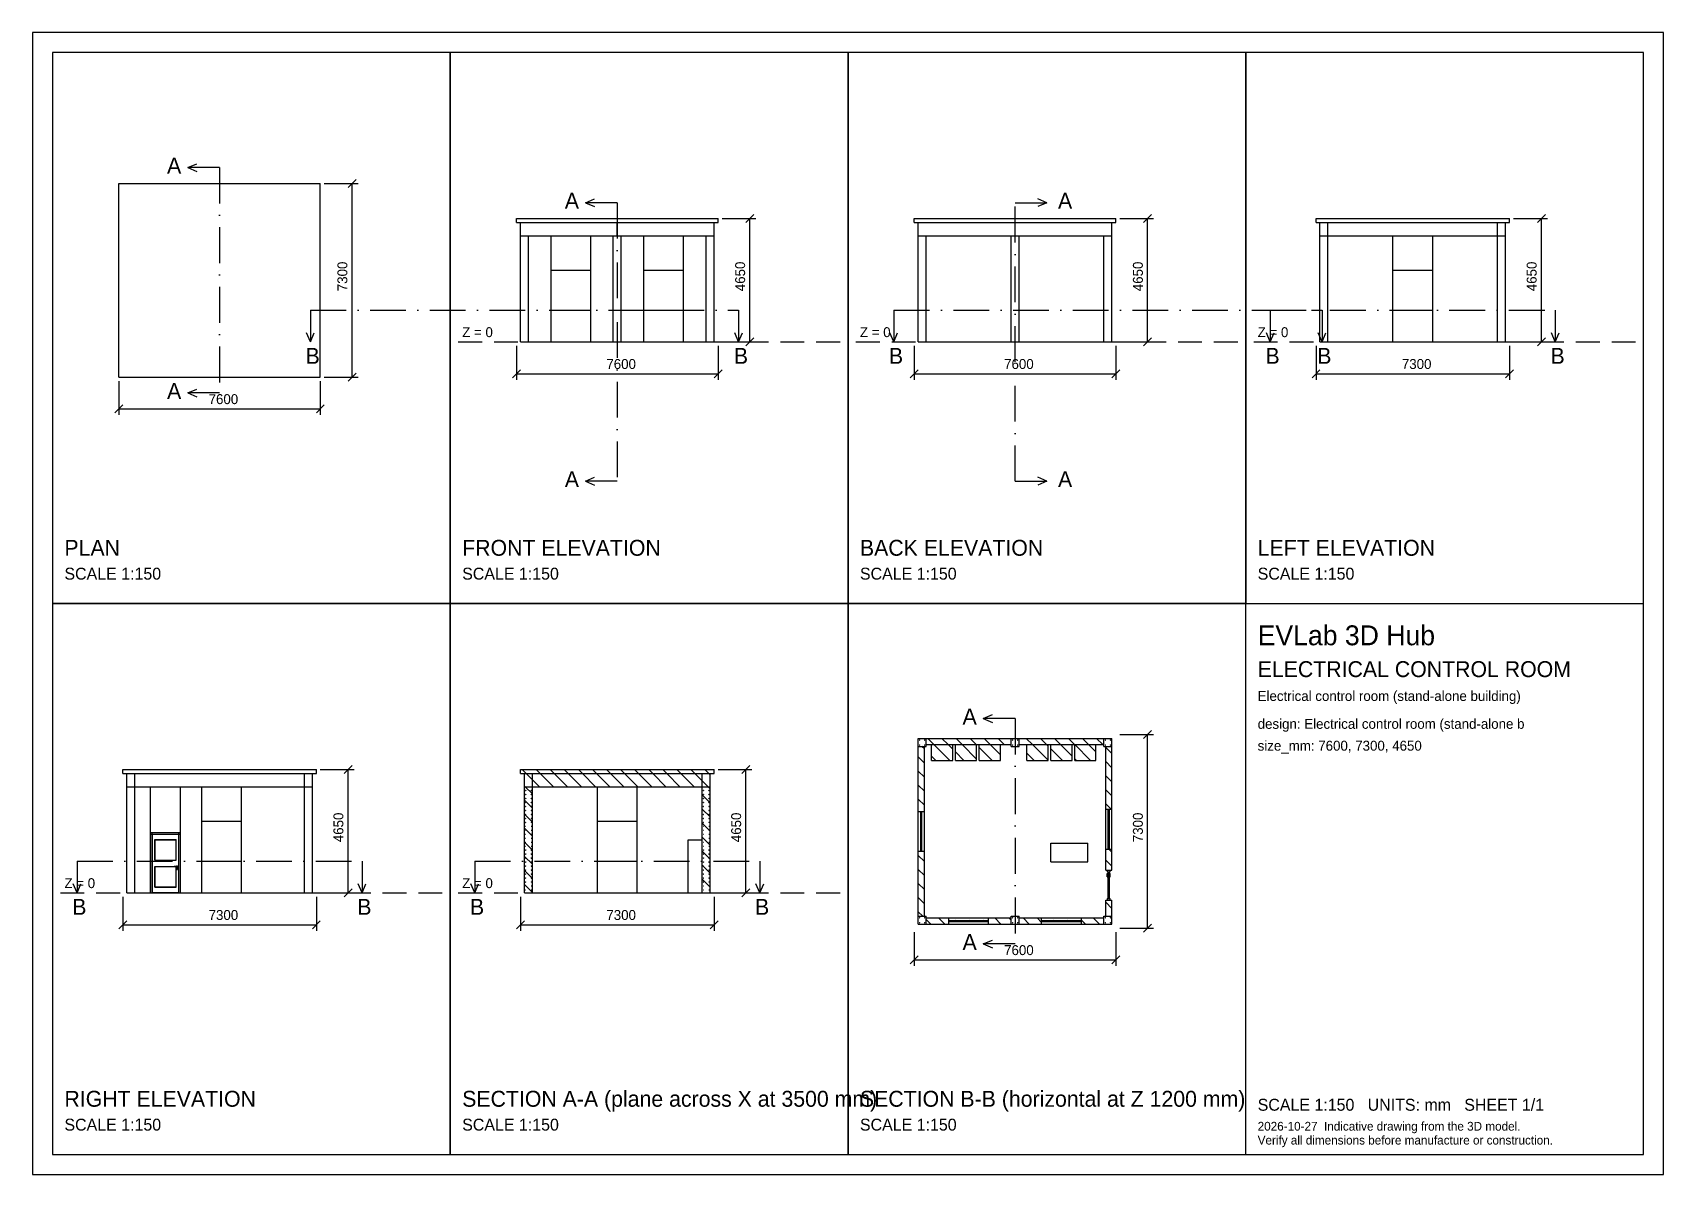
# Model space of a CAD drawing. Extents: x 750 to 62250, y 750 to 43800.
import ezdxf

# ---------------------------------------------------------------- set-up
doc = ezdxf.new("R2010")
doc.units = 0
doc.linetypes.add('DASHDOT', pattern=[2250, 1350, -450, 0, -450])
doc.linetypes.add('DASHED', pattern=[1350, 900, -450])
for name, color, linetype in [('A-CUT', 1, 'CONTINUOUS'), ('A-DIM', 5, 'CONTINUOUS'), ('A-FRAME', 8, 'CONTINUOUS'), ('A-GROUND', 8, 'DASHED'), ('A-HATCH', 3, 'CONTINUOUS'), ('A-SECT', 1, 'DASHDOT'), ('A-TEXT', 7, 'CONTINUOUS'), ('A-VIS', 7, 'CONTINUOUS')]:
    doc.layers.add(name, color=color, linetype=linetype)

msp = doc.modelspace()

# ---------------------------------------------------------------- texts
at = {"layer": 'A-DIM'}
for s, p in [('7300', (12620, 34050)), ('4650', (27620, 34050)), ('4650', (42620, 34050)), ('4650', (57470, 34050)), ('4650', (12470, 13275)), ('4650', (27470, 13275)), ('7300', (42620, 13275))]:
    msp.add_text(s, height=375, rotation=90, dxfattribs=at).set_placement(p)
for s, p in [('7600', (22387.5, 31117.5)), ('7600', (37387.5, 31117.5)), ('7300', (52387.5, 31117.5)), ('7600', (7387.5, 29792.5)), ('7300', (7387.5, 10342.5)), ('7300', (22387.5, 10342.5)), ('7600', (37387.5, 9017.5))]:
    msp.add_text(s, height=375, dxfattribs=at).set_placement(p)
at = {"layer": 'A-TEXT'}
for s, height, p in [('A', 600, (5820, 38487.5)), ('A', 600, (20820, 37162.5)), ('A', 600, (39420, 37162.5)), ('Z = 0', 375, (16950, 32317.5)), ('Z = 0', 375, (31950, 32317.5)), ('Z = 0', 375, (46950, 32317.5)), ('B', 600, (11043.64, 31312.5)), ('B', 600, (27196.36, 31312.5)), ('B', 600, (33043.64, 31312.5)), ('B', 600, (47245, 31312.5)), ('B', 600, (49196.36, 31312.5)), ('B', 600, (57995, 31312.5)), ('A', 600, (5820, 29987.5)), ('A', 600, (20820, 26662.5)), ('A', 600, (39420, 26662.5)), ('PLAN', 600, (1950, 24075)), ('FRONT ELEVATION', 600, (16950, 24075)), ('BACK ELEVATION', 600, (31950, 24075)), ('LEFT ELEVATION', 600, (46950, 24075)), ('SCALE 1:150', 450, (1950, 23175)), ('SCALE 1:150', 450, (16950, 23175)), ('SCALE 1:150', 450, (31950, 23175)), ('SCALE 1:150', 450, (46950, 23175)), ('EVLab 3D Hub', 750, (46950, 20700)), ('ELECTRICAL CONTROL ROOM', 600, (46950, 19500)), ('Electrical control room (stand-alone building)', 375, (46950, 18600)), ('A', 600, (35820, 17712.5)), ('design: Electrical control room (stand-alone b', 375, (46950, 17550)), ('size_mm: 7600, 7300, 4650', 375, (46950, 16725)), ('Z = 0', 375, (1950, 11542.5)), ('Z = 0', 375, (16950, 11542.5)), ('B', 600, (2245, 10537.5)), ('B', 600, (12995, 10537.5)), ('B', 600, (17245, 10537.5)), ('B', 600, (27995, 10537.5)), ('A', 600, (35820, 9212.5)), ('RIGHT ELEVATION', 600, (1950, 3300)), ('SECTION A-A (plane across X at 3500 mm)', 600, (16950, 3300)), ('SECTION B-B (horizontal at Z 1200 mm)', 600, (31950, 3300)), ('SCALE 1:150   UNITS: mm   SHEET 1/1', 450, (46950, 3150)), ('SCALE 1:150', 450, (1950, 2400)), ('SCALE 1:150', 450, (16950, 2400)), ('SCALE 1:150', 450, (31950, 2400)), ('2026-10-27  Indicative drawing from the 3D model.', 330, (46950, 2400)), ('Verify all dimensions before manufacture or construction.', 330, (46950, 1875))]:
    msp.add_text(s, height=height, dxfattribs=at).set_placement(p)

# ---------------------------------------------------------------- linework, layer by layer
at = {"layer": 'A-CUT'}
for p, q in [((34150, 14437.5), (34150, 17187.5)), ((34150, 17187.5), (41450, 17187.5)), ((34150, 16887.5), (34450, 16887.5)), ((34198, 17131.5), (34198.154, 17133.061)), ((34198, 17131.5), (34198.154, 17129.939)), ((34198, 16943.5), (34198.154, 16945.061)), ((34198, 16943.5), (34198.154, 16941.939)), ((34198.154, 17133.061), (34198.609, 17134.561)), ((34198.154, 17129.939), (34198.609, 17128.439)), ((34198.154, 16945.061), (34198.609, 16946.561)), ((34198.154, 16941.939), (34198.609, 16940.439)), ((34198.609, 17134.561), (34199.348, 17135.945)), ((34198.609, 17128.439), (34199.348, 17127.055)), ((34198.609, 16946.561), (34199.348, 16947.945)), ((34198.609, 16940.439), (34199.348, 16939.055)), ((34199.348, 17135.945), (34200.343, 17137.157)), ((34199.348, 17127.055), (34200.343, 17125.843)), ((34199.348, 16947.945), (34200.343, 16949.157)), ((34199.348, 16939.055), (34200.343, 16937.843)), ((34200.343, 17137.157), (34201.555, 17138.152)), ((34200.343, 17125.843), (34201.555, 17124.848)), ((34200.343, 16949.157), (34201.555, 16950.152)), ((34200.343, 16937.843), (34201.555, 16936.848)), ((34201.555, 17138.152), (34202.939, 17138.891)), ((34201.555, 17124.848), (34202.939, 17124.109)), ((34201.555, 16950.152), (34202.939, 16950.891)), ((34201.555, 16936.848), (34202.939, 16936.109)), ((34202.939, 17138.891), (34204.439, 17139.346)), ((34202.939, 17124.109), (34204.439, 17123.654)), ((34202.939, 16950.891), (34204.439, 16951.346)), ((34202.939, 16936.109), (34204.439, 16935.654)), ((34204.439, 17139.346), (34206, 17139.5)), ((34204.439, 17123.654), (34206, 17123.5)), ((34204.439, 16951.346), (34206, 16951.5)), ((34204.439, 16935.654), (34206, 16935.5)), ((34206, 17139.5), (34207.561, 17139.346)), ((34206, 17123.5), (34207.561, 17123.654)), ((34206, 16951.5), (34207.561, 16951.346)), ((34206, 16935.5), (34207.561, 16935.654)), ((34207.561, 17139.346), (34209.061, 17138.891)), ((34207.561, 17123.654), (34209.061, 17124.109)), ((34207.561, 16951.346), (34209.061, 16950.891)), ((34207.561, 16935.654), (34209.061, 16936.109)), ((34209.061, 17138.891), (34210.445, 17138.152)), ((34209.061, 17124.109), (34210.445, 17124.848)), ((34209.061, 16950.891), (34210.445, 16950.152)), ((34209.061, 16936.109), (34210.445, 16936.848)), ((34210.445, 17138.152), (34211.657, 17137.157)), ((34210.445, 17124.848), (34211.657, 17125.843)), ((34210.445, 16950.152), (34211.657, 16949.157)), ((34210.445, 16936.848), (34211.657, 16937.843)), ((34211.657, 17137.157), (34212.652, 17135.945)), ((34211.657, 17125.843), (34212.652, 17127.055)), ((34211.657, 16949.157), (34212.652, 16947.945)), ((34211.657, 16937.843), (34212.652, 16939.055)), ((34212.652, 17135.945), (34213.391, 17134.561)), ((34212.652, 17127.055), (34213.391, 17128.439)), ((34212.652, 16947.945), (34213.391, 16946.561)), ((34212.652, 16939.055), (34213.391, 16940.439)), ((34213.391, 17134.561), (34213.846, 17133.061)), ((34213.391, 17128.439), (34213.846, 17129.939)), ((34213.391, 16946.561), (34213.846, 16945.061)), ((34213.391, 16940.439), (34213.846, 16941.939)), ((34213.846, 17133.061), (34214, 17131.5)), ((34213.846, 17129.939), (34214, 17131.5)), ((34213.846, 16945.061), (34214, 16943.5)), ((34213.846, 16941.939), (34214, 16943.5)), ((34380, 14437.5), (34380, 16887.5)), ((34386, 17131.5), (34386.154, 17133.061)), ((34386, 17131.5), (34386.154, 17129.939)), ((34386, 16943.5), (34386.154, 16945.061)), ((34386, 16943.5), (34386.154, 16941.939)), ((34386.154, 17133.061), (34386.609, 17134.561)), ((34386.154, 17129.939), (34386.609, 17128.439)), ((34386.154, 16945.061), (34386.609, 16946.561)), ((34386.154, 16941.939), (34386.609, 16940.439)), ((34386.609, 17134.561), (34387.348, 17135.945)), ((34386.609, 17128.439), (34387.348, 17127.055)), ((34386.609, 16946.561), (34387.348, 16947.945)), ((34386.609, 16940.439), (34387.348, 16939.055)), ((34387.348, 17135.945), (34388.343, 17137.157)), ((34387.348, 17127.055), (34388.343, 17125.843)), ((34387.348, 16947.945), (34388.343, 16949.157)), ((34387.348, 16939.055), (34388.343, 16937.843)), ((34388.343, 17137.157), (34389.555, 17138.152)), ((34388.343, 17125.843), (34389.555, 17124.848)), ((34388.343, 16949.157), (34389.555, 16950.152)), ((34388.343, 16937.843), (34389.555, 16936.848)), ((34389.555, 17138.152), (34390.939, 17138.891)), ((34389.555, 17124.848), (34390.939, 17124.109)), ((34389.555, 16950.152), (34390.939, 16950.891)), ((34389.555, 16936.848), (34390.939, 16936.109)), ((34390.939, 17138.891), (34392.439, 17139.346)), ((34390.939, 17124.109), (34392.439, 17123.654)), ((34390.939, 16950.891), (34392.439, 16951.346)), ((34390.939, 16936.109), (34392.439, 16935.654)), ((34392.439, 17139.346), (34394, 17139.5)), ((34392.439, 17123.654), (34394, 17123.5)), ((34392.439, 16951.346), (34394, 16951.5)), ((34392.439, 16935.654), (34394, 16935.5)), ((34394, 17139.5), (34395.561, 17139.346)), ((34394, 17123.5), (34395.561, 17123.654)), ((34394, 16951.5), (34395.561, 16951.346)), ((34394, 16935.5), (34395.561, 16935.654)), ((34395.561, 17139.346), (34397.061, 17138.891)), ((34395.561, 17123.654), (34397.061, 17124.109)), ((34395.561, 16951.346), (34397.061, 16950.891)), ((34395.561, 16935.654), (34397.061, 16936.109)), ((34397.061, 17138.891), (34398.445, 17138.152)), ((34397.061, 17124.109), (34398.445, 17124.848)), ((34397.061, 16950.891), (34398.445, 16950.152)), ((34397.061, 16936.109), (34398.445, 16936.848)), ((34398.445, 17138.152), (34399.657, 17137.157)), ((34398.445, 17124.848), (34399.657, 17125.843)), ((34398.445, 16950.152), (34399.657, 16949.157)), ((34398.445, 16936.848), (34399.657, 16937.843)), ((34399.657, 17137.157), (34400.652, 17135.945)), ((34399.657, 17125.843), (34400.652, 17127.055)), ((34399.657, 16949.157), (34400.652, 16947.945)), ((34399.657, 16937.843), (34400.652, 16939.055)), ((34400.652, 17135.945), (34401.391, 17134.561)), ((34400.652, 17127.055), (34401.391, 17128.439)), ((34400.652, 16947.945), (34401.391, 16946.561)), ((34400.652, 16939.055), (34401.391, 16940.439)), ((34401.391, 17134.561), (34401.846, 17133.061)), ((34401.391, 17128.439), (34401.846, 17129.939)), ((34401.391, 16946.561), (34401.846, 16945.061)), ((34401.391, 16940.439), (34401.846, 16941.939)), ((34401.846, 17133.061), (34402, 17131.5)), ((34401.846, 17129.939), (34402, 17131.5)), ((34401.846, 16945.061), (34402, 16943.5)), ((34401.846, 16941.939), (34402, 16943.5)), ((34450, 16887.5), (34450, 17187.5)), ((34450, 16957.5), (37650, 16957.5)), ((34650, 16357.5), (34650, 16957.5)), ((35450, 16357.5), (35450, 16957.5)), ((35550, 16357.5), (35550, 16957.5)), ((36350, 16357.5), (36350, 16957.5)), ((36450, 16357.5), (36450, 16957.5)), ((37250, 16357.5), (37250, 16957.5)), ((37650, 16887.5), (37650, 17187.5)), ((37650, 16887.5), (37950, 16887.5)), ((37698, 17131.5), (37698.154, 17133.061)), ((37698, 17131.5), (37698.154, 17129.939)), ((37698, 16943.5), (37698.154, 16945.061)), ((37698, 16943.5), (37698.154, 16941.939)), ((37698.154, 17133.061), (37698.609, 17134.561)), ((37698.154, 17129.939), (37698.609, 17128.439)), ((37698.154, 16945.061), (37698.609, 16946.561)), ((37698.154, 16941.939), (37698.609, 16940.439)), ((37698.609, 17134.561), (37699.348, 17135.945)), ((37698.609, 17128.439), (37699.348, 17127.055)), ((37698.609, 16946.561), (37699.348, 16947.945)), ((37698.609, 16940.439), (37699.348, 16939.055)), ((37699.348, 17135.945), (37700.343, 17137.157)), ((37699.348, 17127.055), (37700.343, 17125.843)), ((37699.348, 16947.945), (37700.343, 16949.157)), ((37699.348, 16939.055), (37700.343, 16937.843)), ((37700.343, 17137.157), (37701.555, 17138.152)), ((37700.343, 17125.843), (37701.555, 17124.848)), ((37700.343, 16949.157), (37701.555, 16950.152)), ((37700.343, 16937.843), (37701.555, 16936.848)), ((37701.555, 17138.152), (37702.939, 17138.891)), ((37701.555, 17124.848), (37702.939, 17124.109)), ((37701.555, 16950.152), (37702.939, 16950.891)), ((37701.555, 16936.848), (37702.939, 16936.109)), ((37702.939, 17138.891), (37704.439, 17139.346)), ((37702.939, 17124.109), (37704.439, 17123.654)), ((37702.939, 16950.891), (37704.439, 16951.346)), ((37702.939, 16936.109), (37704.439, 16935.654)), ((37704.439, 17139.346), (37706, 17139.5)), ((37704.439, 17123.654), (37706, 17123.5)), ((37704.439, 16951.346), (37706, 16951.5)), ((37704.439, 16935.654), (37706, 16935.5)), ((37706, 17139.5), (37707.561, 17139.346)), ((37706, 17123.5), (37707.561, 17123.654)), ((37706, 16951.5), (37707.561, 16951.346)), ((37706, 16935.5), (37707.561, 16935.654)), ((37707.561, 17139.346), (37709.061, 17138.891)), ((37707.561, 17123.654), (37709.061, 17124.109)), ((37707.561, 16951.346), (37709.061, 16950.891)), ((37707.561, 16935.654), (37709.061, 16936.109)), ((37709.061, 17138.891), (37710.445, 17138.152)), ((37709.061, 17124.109), (37710.445, 17124.848)), ((37709.061, 16950.891), (37710.445, 16950.152)), ((37709.061, 16936.109), (37710.445, 16936.848)), ((37710.445, 17138.152), (37711.657, 17137.157)), ((37710.445, 17124.848), (37711.657, 17125.843)), ((37710.445, 16950.152), (37711.657, 16949.157)), ((37710.445, 16936.848), (37711.657, 16937.843)), ((37711.657, 17137.157), (37712.652, 17135.945)), ((37711.657, 17125.843), (37712.652, 17127.055)), ((37711.657, 16949.157), (37712.652, 16947.945)), ((37711.657, 16937.843), (37712.652, 16939.055)), ((37712.652, 17135.945), (37713.391, 17134.561)), ((37712.652, 17127.055), (37713.391, 17128.439)), ((37712.652, 16947.945), (37713.391, 16946.561)), ((37712.652, 16939.055), (37713.391, 16940.439)), ((37713.391, 17134.561), (37713.846, 17133.061)), ((37713.391, 17128.439), (37713.846, 17129.939)), ((37713.391, 16946.561), (37713.846, 16945.061)), ((37713.391, 16940.439), (37713.846, 16941.939)), ((37713.846, 17133.061), (37714, 17131.5)), ((37713.846, 17129.939), (37714, 17131.5)), ((37713.846, 16945.061), (37714, 16943.5)), ((37713.846, 16941.939), (37714, 16943.5)), ((37886, 17131.5), (37886.154, 17133.061)), ((37886, 17131.5), (37886.154, 17129.939)), ((37886, 16943.5), (37886.154, 16945.061)), ((37886, 16943.5), (37886.154, 16941.939)), ((37886.154, 17133.061), (37886.609, 17134.561)), ((37886.154, 17129.939), (37886.609, 17128.439)), ((37886.154, 16945.061), (37886.609, 16946.561)), ((37886.154, 16941.939), (37886.609, 16940.439)), ((37886.609, 17134.561), (37887.348, 17135.945)), ((37886.609, 17128.439), (37887.348, 17127.055)), ((37886.609, 16946.561), (37887.348, 16947.945)), ((37886.609, 16940.439), (37887.348, 16939.055)), ((37887.348, 17135.945), (37888.343, 17137.157)), ((37887.348, 17127.055), (37888.343, 17125.843)), ((37887.348, 16947.945), (37888.343, 16949.157)), ((37887.348, 16939.055), (37888.343, 16937.843)), ((37888.343, 17137.157), (37889.555, 17138.152)), ((37888.343, 17125.843), (37889.555, 17124.848)), ((37888.343, 16949.157), (37889.555, 16950.152)), ((37888.343, 16937.843), (37889.555, 16936.848)), ((37889.555, 17138.152), (37890.939, 17138.891)), ((37889.555, 17124.848), (37890.939, 17124.109)), ((37889.555, 16950.152), (37890.939, 16950.891)), ((37889.555, 16936.848), (37890.939, 16936.109)), ((37890.939, 17138.891), (37892.439, 17139.346)), ((37890.939, 17124.109), (37892.439, 17123.654)), ((37890.939, 16950.891), (37892.439, 16951.346)), ((37890.939, 16936.109), (37892.439, 16935.654)), ((37892.439, 17139.346), (37894, 17139.5)), ((37892.439, 17123.654), (37894, 17123.5)), ((37892.439, 16951.346), (37894, 16951.5)), ((37892.439, 16935.654), (37894, 16935.5)), ((37894, 17139.5), (37895.561, 17139.346)), ((37894, 17123.5), (37895.561, 17123.654)), ((37894, 16951.5), (37895.561, 16951.346)), ((37894, 16935.5), (37895.561, 16935.654)), ((37895.561, 17139.346), (37897.061, 17138.891)), ((37895.561, 17123.654), (37897.061, 17124.109)), ((37895.561, 16951.346), (37897.061, 16950.891)), ((37895.561, 16935.654), (37897.061, 16936.109)), ((37897.061, 17138.891), (37898.445, 17138.152)), ((37897.061, 17124.109), (37898.445, 17124.848)), ((37897.061, 16950.891), (37898.445, 16950.152)), ((37897.061, 16936.109), (37898.445, 16936.848)), ((37898.445, 17138.152), (37899.657, 17137.157)), ((37898.445, 17124.848), (37899.657, 17125.843)), ((37898.445, 16950.152), (37899.657, 16949.157)), ((37898.445, 16936.848), (37899.657, 16937.843)), ((37899.657, 17137.157), (37900.652, 17135.945)), ((37899.657, 17125.843), (37900.652, 17127.055)), ((37899.657, 16949.157), (37900.652, 16947.945)), ((37899.657, 16937.843), (37900.652, 16939.055)), ((37900.652, 17135.945), (37901.391, 17134.561)), ((37900.652, 17127.055), (37901.391, 17128.439)), ((37900.652, 16947.945), (37901.391, 16946.561)), ((37900.652, 16939.055), (37901.391, 16940.439)), ((37901.391, 17134.561), (37901.846, 17133.061)), ((37901.391, 17128.439), (37901.846, 17129.939)), ((37901.391, 16946.561), (37901.846, 16945.061)), ((37901.391, 16940.439), (37901.846, 16941.939)), ((37901.846, 17133.061), (37902, 17131.5)), ((37901.846, 17129.939), (37902, 17131.5)), ((37901.846, 16945.061), (37902, 16943.5)), ((37901.846, 16941.939), (37902, 16943.5)), ((37950, 16887.5), (37950, 17187.5)), ((37950, 16957.5), (41150, 16957.5)), ((38250, 16357.5), (38250, 16957.5)), ((39050, 16357.5), (39050, 16957.5)), ((39150, 16357.5), (39150, 16957.5)), ((39950, 16357.5), (39950, 16957.5)), ((40050, 16357.5), (40050, 16957.5)), ((40850, 16357.5), (40850, 16957.5)), ((41150, 16887.5), (41150, 17187.5)), ((41150, 16887.5), (41450, 16887.5)), ((41198, 17131.5), (41198.154, 17133.061)), ((41198, 17131.5), (41198.154, 17129.939)), ((41198, 16943.5), (41198.154, 16945.061)), ((41198, 16943.5), (41198.154, 16941.939)), ((41198.154, 17133.061), (41198.609, 17134.561)), ((41198.154, 17129.939), (41198.609, 17128.439)), ((41198.154, 16945.061), (41198.609, 16946.561)), ((41198.154, 16941.939), (41198.609, 16940.439)), ((41198.609, 17134.561), (41199.348, 17135.945)), ((41198.609, 17128.439), (41199.348, 17127.055)), ((41198.609, 16946.561), (41199.348, 16947.945)), ((41198.609, 16940.439), (41199.348, 16939.055)), ((41199.348, 17135.945), (41200.343, 17137.157)), ((41199.348, 17127.055), (41200.343, 17125.843)), ((41199.348, 16947.945), (41200.343, 16949.157)), ((41199.348, 16939.055), (41200.343, 16937.843)), ((41200.343, 17137.157), (41201.555, 17138.152)), ((41200.343, 17125.843), (41201.555, 17124.848)), ((41200.343, 16949.157), (41201.555, 16950.152)), ((41200.343, 16937.843), (41201.555, 16936.848)), ((41201.555, 17138.152), (41202.939, 17138.891)), ((41201.555, 17124.848), (41202.939, 17124.109)), ((41201.555, 16950.152), (41202.939, 16950.891)), ((41201.555, 16936.848), (41202.939, 16936.109)), ((41202.939, 17138.891), (41204.439, 17139.346)), ((41202.939, 17124.109), (41204.439, 17123.654)), ((41202.939, 16950.891), (41204.439, 16951.346)), ((41202.939, 16936.109), (41204.439, 16935.654)), ((41204.439, 17139.346), (41206, 17139.5)), ((41204.439, 17123.654), (41206, 17123.5)), ((41204.439, 16951.346), (41206, 16951.5)), ((41204.439, 16935.654), (41206, 16935.5)), ((41206, 17139.5), (41207.561, 17139.346)), ((41206, 17123.5), (41207.561, 17123.654)), ((41206, 16951.5), (41207.561, 16951.346)), ((41206, 16935.5), (41207.561, 16935.654)), ((41207.561, 17139.346), (41209.061, 17138.891)), ((41207.561, 17123.654), (41209.061, 17124.109)), ((41207.561, 16951.346), (41209.061, 16950.891)), ((41207.561, 16935.654), (41209.061, 16936.109)), ((41209.061, 17138.891), (41210.445, 17138.152)), ((41209.061, 17124.109), (41210.445, 17124.848)), ((41209.061, 16950.891), (41210.445, 16950.152)), ((41209.061, 16936.109), (41210.445, 16936.848)), ((41210.445, 17138.152), (41211.657, 17137.157)), ((41210.445, 17124.848), (41211.657, 17125.843)), ((41210.445, 16950.152), (41211.657, 16949.157)), ((41210.445, 16936.848), (41211.657, 16937.843)), ((41211.657, 17137.157), (41212.652, 17135.945)), ((41211.657, 17125.843), (41212.652, 17127.055)), ((41211.657, 16949.157), (41212.652, 16947.945)), ((41211.657, 16937.843), (41212.652, 16939.055)), ((41212.652, 17135.945), (41213.391, 17134.561)), ((41212.652, 17127.055), (41213.391, 17128.439)), ((41212.652, 16947.945), (41213.391, 16946.561)), ((41212.652, 16939.055), (41213.391, 16940.439)), ((41213.391, 17134.561), (41213.846, 17133.061)), ((41213.391, 17128.439), (41213.846, 17129.939)), ((41213.391, 16946.561), (41213.846, 16945.061)), ((41213.391, 16940.439), (41213.846, 16941.939)), ((41213.846, 17133.061), (41214, 17131.5)), ((41213.846, 17129.939), (41214, 17131.5)), ((41213.846, 16945.061), (41214, 16943.5)), ((41213.846, 16941.939), (41214, 16943.5)), ((41220, 14517.5), (41220, 16887.5)), ((41386, 17131.5), (41386.154, 17133.061)), ((41386, 17131.5), (41386.154, 17129.939)), ((41386, 16943.5), (41386.154, 16945.061)), ((41386, 16943.5), (41386.154, 16941.939)), ((41386.154, 17133.061), (41386.609, 17134.561)), ((41386.154, 17129.939), (41386.609, 17128.439)), ((41386.154, 16945.061), (41386.609, 16946.561)), ((41386.154, 16941.939), (41386.609, 16940.439)), ((41386.609, 17134.561), (41387.348, 17135.945)), ((41386.609, 17128.439), (41387.348, 17127.055)), ((41386.609, 16946.561), (41387.348, 16947.945)), ((41386.609, 16940.439), (41387.348, 16939.055)), ((41387.348, 17135.945), (41388.343, 17137.157)), ((41387.348, 17127.055), (41388.343, 17125.843)), ((41387.348, 16947.945), (41388.343, 16949.157)), ((41387.348, 16939.055), (41388.343, 16937.843)), ((41388.343, 17137.157), (41389.555, 17138.152)), ((41388.343, 17125.843), (41389.555, 17124.848)), ((41388.343, 16949.157), (41389.555, 16950.152)), ((41388.343, 16937.843), (41389.555, 16936.848)), ((41389.555, 17138.152), (41390.939, 17138.891)), ((41389.555, 17124.848), (41390.939, 17124.109)), ((41389.555, 16950.152), (41390.939, 16950.891)), ((41389.555, 16936.848), (41390.939, 16936.109)), ((41390.939, 17138.891), (41392.439, 17139.346)), ((41390.939, 17124.109), (41392.439, 17123.654)), ((41390.939, 16950.891), (41392.439, 16951.346)), ((41390.939, 16936.109), (41392.439, 16935.654)), ((41392.439, 17139.346), (41394, 17139.5)), ((41392.439, 17123.654), (41394, 17123.5)), ((41392.439, 16951.346), (41394, 16951.5)), ((41392.439, 16935.654), (41394, 16935.5)), ((41394, 17139.5), (41395.561, 17139.346)), ((41394, 17123.5), (41395.561, 17123.654)), ((41394, 16951.5), (41395.561, 16951.346)), ((41394, 16935.5), (41395.561, 16935.654)), ((41395.561, 17139.346), (41397.061, 17138.891)), ((41395.561, 17123.654), (41397.061, 17124.109)), ((41395.561, 16951.346), (41397.061, 16950.891)), ((41395.561, 16935.654), (41397.061, 16936.109)), ((41397.061, 17138.891), (41398.445, 17138.152)), ((41397.061, 17124.109), (41398.445, 17124.848)), ((41397.061, 16950.891), (41398.445, 16950.152)), ((41397.061, 16936.109), (41398.445, 16936.848)), ((41398.445, 17138.152), (41399.657, 17137.157)), ((41398.445, 17124.848), (41399.657, 17125.843)), ((41398.445, 16950.152), (41399.657, 16949.157)), ((41398.445, 16936.848), (41399.657, 16937.843)), ((41399.657, 17137.157), (41400.652, 17135.945)), ((41399.657, 17125.843), (41400.652, 17127.055)), ((41399.657, 16949.157), (41400.652, 16947.945)), ((41399.657, 16937.843), (41400.652, 16939.055)), ((41400.652, 17135.945), (41401.391, 17134.561)), ((41400.652, 17127.055), (41401.391, 17128.439)), ((41400.652, 16947.945), (41401.391, 16946.561)), ((41400.652, 16939.055), (41401.391, 16940.439)), ((41401.391, 17134.561), (41401.846, 17133.061)), ((41401.391, 17128.439), (41401.846, 17129.939)), ((41401.391, 16946.561), (41401.846, 16945.061)), ((41401.391, 16940.439), (41401.846, 16941.939)), ((41401.846, 17133.061), (41402, 17131.5)), ((41401.846, 17129.939), (41402, 17131.5)), ((41401.846, 16945.061), (41402, 16943.5)), ((41401.846, 16941.939), (41402, 16943.5)), ((41450, 14517.5), (41450, 17187.5)), ((19150, 16012.5), (26450, 16012.5)), ((19150, 15862.5), (19150, 16012.5)), ((26450, 15862.5), (26450, 16012.5)), ((34650, 16357.5), (35450, 16357.5)), ((35550, 16357.5), (36350, 16357.5)), ((36450, 16357.5), (37250, 16357.5)), ((38250, 16357.5), (39050, 16357.5)), ((39150, 16357.5), (39950, 16357.5)), ((40050, 16357.5), (40850, 16357.5)), ((19150, 15862.5), (26450, 15862.5)), ((19300, 11362.5), (19300, 15862.5)), ((19600, 11362.5), (19600, 15862.5)), ((26000, 11362.5), (26000, 15862.5)), ((26300, 11362.5), (26300, 15862.5)), ((19300, 15362.5), (26300, 15362.5)), ((19340, 15227.5), (19340.077, 15228.28)), ((19340, 15227.5), (19340.077, 15226.72)), ((19340, 15077.5), (19340.077, 15078.28)), ((19340, 15077.5), (19340.077, 15076.72)), ((19340, 14927.5), (19340.077, 14928.28)), ((19340, 14927.5), (19340.077, 14926.72)), ((19340, 14777.5), (19340.077, 14778.28)), ((19340, 14777.5), (19340.077, 14776.72)), ((19340.077, 15228.28), (19340.304, 15229.031)), ((19340.077, 15226.72), (19340.304, 15225.969)), ((19340.077, 15078.28), (19340.304, 15079.031)), ((19340.077, 15076.72), (19340.304, 15075.969)), ((19340.077, 14928.28), (19340.304, 14929.031)), ((19340.077, 14926.72), (19340.304, 14925.969)), ((19340.077, 14778.28), (19340.304, 14779.031)), ((19340.077, 14776.72), (19340.304, 14775.969)), ((19340.304, 15229.031), (19340.674, 15229.722)), ((19340.304, 15225.969), (19340.674, 15225.278)), ((19340.304, 15079.031), (19340.674, 15079.722)), ((19340.304, 15075.969), (19340.674, 15075.278)), ((19340.304, 14929.031), (19340.674, 14929.722)), ((19340.304, 14925.969), (19340.674, 14925.278)), ((19340.304, 14779.031), (19340.674, 14779.722)), ((19340.304, 14775.969), (19340.674, 14775.278)), ((19340.674, 15229.722), (19341.172, 15230.328)), ((19340.674, 15225.278), (19341.172, 15224.672)), ((19340.674, 15079.722), (19341.172, 15080.328)), ((19340.674, 15075.278), (19341.172, 15074.672)), ((19340.674, 14929.722), (19341.172, 14930.328)), ((19340.674, 14925.278), (19341.172, 14924.672)), ((19340.674, 14779.722), (19341.172, 14780.328)), ((19340.674, 14775.278), (19341.172, 14774.672)), ((19341.172, 15230.328), (19341.778, 15230.826)), ((19341.172, 15224.672), (19341.778, 15224.174)), ((19341.172, 15080.328), (19341.778, 15080.826)), ((19341.172, 15074.672), (19341.778, 15074.174)), ((19341.172, 14930.328), (19341.778, 14930.826)), ((19341.172, 14924.672), (19341.778, 14924.174)), ((19341.172, 14780.328), (19341.778, 14780.826)), ((19341.172, 14774.672), (19341.778, 14774.174)), ((19341.778, 15230.826), (19342.469, 15231.196)), ((19341.778, 15224.174), (19342.469, 15223.804)), ((19341.778, 15080.826), (19342.469, 15081.196)), ((19341.778, 15074.174), (19342.469, 15073.804)), ((19341.778, 14930.826), (19342.469, 14931.196)), ((19341.778, 14924.174), (19342.469, 14923.804)), ((19341.778, 14780.826), (19342.469, 14781.196)), ((19341.778, 14774.174), (19342.469, 14773.804)), ((19342.469, 15231.196), (19343.22, 15231.423)), ((19342.469, 15223.804), (19343.22, 15223.577)), ((19342.469, 15081.196), (19343.22, 15081.423)), ((19342.469, 15073.804), (19343.22, 15073.577)), ((19342.469, 14931.196), (19343.22, 14931.423)), ((19342.469, 14923.804), (19343.22, 14923.577)), ((19342.469, 14781.196), (19343.22, 14781.423)), ((19342.469, 14773.804), (19343.22, 14773.577)), ((19343.22, 15231.423), (19344, 15231.5)), ((19343.22, 15223.577), (19344, 15223.5)), ((19343.22, 15081.423), (19344, 15081.5)), ((19343.22, 15073.577), (19344, 15073.5)), ((19343.22, 14931.423), (19344, 14931.5)), ((19343.22, 14923.577), (19344, 14923.5)), ((19343.22, 14781.423), (19344, 14781.5)), ((19343.22, 14773.577), (19344, 14773.5)), ((19344, 15231.5), (19344.78, 15231.423)), ((19344, 15223.5), (19345.531, 15223.804)), ((19344, 15081.5), (19344.78, 15081.423)), ((19344, 15073.5), (19345.531, 15073.804)), ((19344, 14931.5), (19344.78, 14931.423)), ((19344, 14923.5), (19345.531, 14923.804)), ((19344, 14781.5), (19344.78, 14781.423)), ((19344, 14773.5), (19345.531, 14773.804)), ((19344.78, 15231.423), (19345.531, 15231.196)), ((19344.78, 15081.423), (19345.531, 15081.196)), ((19344.78, 14931.423), (19345.531, 14931.196)), ((19344.78, 14781.423), (19345.531, 14781.196)), ((19345.531, 15231.196), (19346.222, 15230.826)), ((19345.531, 15223.804), (19346.222, 15224.174)), ((19345.531, 15081.196), (19346.222, 15080.826)), ((19345.531, 15073.804), (19346.222, 15074.174)), ((19345.531, 14931.196), (19346.222, 14930.826)), ((19345.531, 14923.804), (19346.222, 14924.174)), ((19345.531, 14781.196), (19346.222, 14780.826)), ((19345.531, 14773.804), (19346.222, 14774.174)), ((19346.222, 15230.826), (19346.828, 15230.328)), ((19346.222, 15224.174), (19346.828, 15224.672)), ((19346.222, 15080.826), (19346.828, 15080.328)), ((19346.222, 15074.174), (19346.828, 15074.672)), ((19346.222, 14930.826), (19346.828, 14930.328)), ((19346.222, 14924.174), (19346.828, 14924.672)), ((19346.222, 14780.826), (19346.828, 14780.328)), ((19346.222, 14774.174), (19346.828, 14774.672)), ((19346.828, 15230.328), (19347.326, 15229.722)), ((19346.828, 15224.672), (19347.326, 15225.278)), ((19346.828, 15080.328), (19347.326, 15079.722)), ((19346.828, 15074.672), (19347.326, 15075.278)), ((19346.828, 14930.328), (19347.326, 14929.722)), ((19346.828, 14924.672), (19347.326, 14925.278)), ((19346.828, 14780.328), (19347.326, 14779.722)), ((19346.828, 14774.672), (19347.326, 14775.278)), ((19347.326, 15229.722), (19347.696, 15229.031)), ((19347.326, 15225.278), (19347.696, 15225.969)), ((19347.326, 15079.722), (19347.696, 15079.031)), ((19347.326, 15075.278), (19347.696, 15075.969)), ((19347.326, 14929.722), (19347.696, 14929.031)), ((19347.326, 14925.278), (19347.696, 14925.969)), ((19347.326, 14779.722), (19347.696, 14779.031)), ((19347.326, 14775.278), (19347.696, 14775.969)), ((19347.696, 15229.031), (19347.923, 15228.28)), ((19347.696, 15225.969), (19347.923, 15226.72)), ((19347.696, 15079.031), (19347.923, 15078.28)), ((19347.696, 15075.969), (19347.923, 15076.72)), ((19347.696, 14929.031), (19347.923, 14928.28)), ((19347.696, 14925.969), (19347.923, 14926.72)), ((19347.696, 14779.031), (19347.923, 14778.28)), ((19347.696, 14775.969), (19347.923, 14776.72)), ((19347.923, 15228.28), (19348, 15227.5)), ((19347.923, 15226.72), (19348, 15227.5)), ((19347.923, 15078.28), (19348, 15077.5)), ((19347.923, 15076.72), (19348, 15077.5)), ((19347.923, 14928.28), (19348, 14927.5)), ((19347.923, 14926.72), (19348, 14927.5)), ((19347.923, 14778.28), (19348, 14777.5)), ((19347.923, 14776.72), (19348, 14777.5)), ((19552, 15227.5), (19552.077, 15228.28)), ((19552, 15227.5), (19552.077, 15226.72)), ((19552, 15077.5), (19552.077, 15078.28)), ((19552, 15077.5), (19552.077, 15076.72)), ((19552, 14927.5), (19552.077, 14928.28)), ((19552, 14927.5), (19552.077, 14926.72)), ((19552, 14777.5), (19552.077, 14778.28)), ((19552, 14777.5), (19552.077, 14776.72)), ((19552.077, 15228.28), (19552.304, 15229.031)), ((19552.077, 15226.72), (19552.304, 15225.969)), ((19552.077, 15078.28), (19552.304, 15079.031)), ((19552.077, 15076.72), (19552.304, 15075.969)), ((19552.077, 14928.28), (19552.304, 14929.031)), ((19552.077, 14926.72), (19552.304, 14925.969)), ((19552.077, 14778.28), (19552.304, 14779.031)), ((19552.077, 14776.72), (19552.304, 14775.969)), ((19552.304, 15229.031), (19552.674, 15229.722)), ((19552.304, 15225.969), (19552.674, 15225.278)), ((19552.304, 15079.031), (19552.674, 15079.722)), ((19552.304, 15075.969), (19552.674, 15075.278)), ((19552.304, 14929.031), (19552.674, 14929.722)), ((19552.304, 14925.969), (19552.674, 14925.278)), ((19552.304, 14779.031), (19552.674, 14779.722)), ((19552.304, 14775.969), (19552.674, 14775.278)), ((19552.674, 15229.722), (19553.172, 15230.328)), ((19552.674, 15225.278), (19553.172, 15224.672)), ((19552.674, 15079.722), (19553.172, 15080.328)), ((19552.674, 15075.278), (19553.172, 15074.672)), ((19552.674, 14929.722), (19553.172, 14930.328)), ((19552.674, 14925.278), (19553.172, 14924.672)), ((19552.674, 14779.722), (19553.172, 14780.328)), ((19552.674, 14775.278), (19553.172, 14774.672)), ((19553.172, 15230.328), (19553.778, 15230.826)), ((19553.172, 15224.672), (19553.778, 15224.174)), ((19553.172, 15080.328), (19553.778, 15080.826)), ((19553.172, 15074.672), (19553.778, 15074.174)), ((19553.172, 14930.328), (19553.778, 14930.826)), ((19553.172, 14924.672), (19553.778, 14924.174)), ((19553.172, 14780.328), (19553.778, 14780.826)), ((19553.172, 14774.672), (19553.778, 14774.174)), ((19553.778, 15230.826), (19554.469, 15231.196)), ((19553.778, 15224.174), (19554.469, 15223.804)), ((19553.778, 15080.826), (19554.469, 15081.196)), ((19553.778, 15074.174), (19554.469, 15073.804)), ((19553.778, 14930.826), (19554.469, 14931.196)), ((19553.778, 14924.174), (19554.469, 14923.804)), ((19553.778, 14780.826), (19554.469, 14781.196)), ((19553.778, 14774.174), (19554.469, 14773.804)), ((19554.469, 15231.196), (19555.22, 15231.423)), ((19554.469, 15223.804), (19555.22, 15223.577)), ((19554.469, 15081.196), (19555.22, 15081.423)), ((19554.469, 15073.804), (19555.22, 15073.577)), ((19554.469, 14931.196), (19555.22, 14931.423)), ((19554.469, 14923.804), (19555.22, 14923.577)), ((19554.469, 14781.196), (19555.22, 14781.423)), ((19554.469, 14773.804), (19555.22, 14773.577)), ((19555.22, 15231.423), (19556, 15231.5)), ((19555.22, 15223.577), (19556, 15223.5)), ((19555.22, 15081.423), (19556, 15081.5)), ((19555.22, 15073.577), (19556, 15073.5)), ((19555.22, 14931.423), (19556, 14931.5)), ((19555.22, 14923.577), (19556, 14923.5)), ((19555.22, 14781.423), (19556, 14781.5)), ((19555.22, 14773.577), (19556, 14773.5)), ((19556, 15231.5), (19557.531, 15231.196)), ((19556, 15223.5), (19556.78, 15223.577)), ((19556, 15081.5), (19557.531, 15081.196)), ((19556, 15073.5), (19556.78, 15073.577)), ((19556, 14931.5), (19557.531, 14931.196)), ((19556, 14923.5), (19556.78, 14923.577)), ((19556, 14781.5), (19557.531, 14781.196)), ((19556, 14773.5), (19556.78, 14773.577)), ((19556.78, 15223.577), (19557.531, 15223.804)), ((19556.78, 15073.577), (19557.531, 15073.804)), ((19556.78, 14923.577), (19557.531, 14923.804)), ((19556.78, 14773.577), (19557.531, 14773.804)), ((19557.531, 15231.196), (19558.222, 15230.826)), ((19557.531, 15223.804), (19558.222, 15224.174)), ((19557.531, 15081.196), (19558.222, 15080.826)), ((19557.531, 15073.804), (19558.222, 15074.174)), ((19557.531, 14931.196), (19558.222, 14930.826)), ((19557.531, 14923.804), (19558.222, 14924.174)), ((19557.531, 14781.196), (19558.222, 14780.826)), ((19557.531, 14773.804), (19558.222, 14774.174)), ((19558.222, 15230.826), (19558.828, 15230.328)), ((19558.222, 15224.174), (19558.828, 15224.672)), ((19558.222, 15080.826), (19558.828, 15080.328)), ((19558.222, 15074.174), (19558.828, 15074.672)), ((19558.222, 14930.826), (19558.828, 14930.328)), ((19558.222, 14924.174), (19558.828, 14924.672)), ((19558.222, 14780.826), (19558.828, 14780.328)), ((19558.222, 14774.174), (19558.828, 14774.672)), ((19558.828, 15230.328), (19559.326, 15229.722)), ((19558.828, 15224.672), (19559.326, 15225.278)), ((19558.828, 15080.328), (19559.326, 15079.722)), ((19558.828, 15074.672), (19559.326, 15075.278)), ((19558.828, 14930.328), (19559.326, 14929.722)), ((19558.828, 14924.672), (19559.326, 14925.278)), ((19558.828, 14780.328), (19559.326, 14779.722)), ((19558.828, 14774.672), (19559.326, 14775.278)), ((19559.326, 15229.722), (19559.696, 15229.031)), ((19559.326, 15225.278), (19559.696, 15225.969)), ((19559.326, 15079.722), (19559.696, 15079.031)), ((19559.326, 15075.278), (19559.696, 15075.969)), ((19559.326, 14929.722), (19559.696, 14929.031)), ((19559.326, 14925.278), (19559.696, 14925.969)), ((19559.326, 14779.722), (19559.696, 14779.031)), ((19559.326, 14775.278), (19559.696, 14775.969)), ((19559.696, 15229.031), (19559.923, 15228.28)), ((19559.696, 15225.969), (19559.923, 15226.72)), ((19559.696, 15079.031), (19559.923, 15078.28)), ((19559.696, 15075.969), (19559.923, 15076.72)), ((19559.696, 14929.031), (19559.923, 14928.28)), ((19559.696, 14925.969), (19559.923, 14926.72)), ((19559.696, 14779.031), (19559.923, 14778.28)), ((19559.696, 14775.969), (19559.923, 14776.72)), ((19559.923, 15228.28), (19560, 15227.5)), ((19559.923, 15226.72), (19560, 15227.5)), ((19559.923, 15078.28), (19560, 15077.5)), ((19559.923, 15076.72), (19560, 15077.5)), ((19559.923, 14928.28), (19560, 14927.5)), ((19559.923, 14926.72), (19560, 14927.5)), ((19559.923, 14778.28), (19560, 14777.5)), ((19559.923, 14776.72), (19560, 14777.5)), ((26040, 15227.5), (26040.077, 15228.28)), ((26040, 15227.5), (26040.077, 15226.72)), ((26040, 15077.5), (26040.077, 15078.28)), ((26040, 15077.5), (26040.077, 15076.72)), ((26040, 14927.5), (26040.077, 14928.28)), ((26040, 14927.5), (26040.077, 14926.72)), ((26040, 14777.5), (26040.077, 14778.28)), ((26040, 14777.5), (26040.077, 14776.72)), ((26040.077, 15228.28), (26040.304, 15229.031)), ((26040.077, 15226.72), (26040.304, 15225.969)), ((26040.077, 15078.28), (26040.304, 15079.031)), ((26040.077, 15076.72), (26040.304, 15075.969)), ((26040.077, 14928.28), (26040.304, 14929.031)), ((26040.077, 14926.72), (26040.304, 14925.969)), ((26040.077, 14778.28), (26040.304, 14779.031)), ((26040.077, 14776.72), (26040.304, 14775.969)), ((26040.304, 15229.031), (26040.674, 15229.722)), ((26040.304, 15225.969), (26040.674, 15225.278)), ((26040.304, 15079.031), (26040.674, 15079.722)), ((26040.304, 15075.969), (26040.674, 15075.278)), ((26040.304, 14929.031), (26040.674, 14929.722)), ((26040.304, 14925.969), (26040.674, 14925.278)), ((26040.304, 14779.031), (26040.674, 14779.722)), ((26040.304, 14775.969), (26040.674, 14775.278)), ((26040.674, 15229.722), (26041.172, 15230.328)), ((26040.674, 15225.278), (26041.172, 15224.672)), ((26040.674, 15079.722), (26041.172, 15080.328)), ((26040.674, 15075.278), (26041.172, 15074.672)), ((26040.674, 14929.722), (26041.172, 14930.328)), ((26040.674, 14925.278), (26041.172, 14924.672)), ((26040.674, 14779.722), (26041.172, 14780.328)), ((26040.674, 14775.278), (26041.172, 14774.672)), ((26041.172, 15230.328), (26041.778, 15230.826)), ((26041.172, 15224.672), (26041.778, 15224.174)), ((26041.172, 15080.328), (26041.778, 15080.826)), ((26041.172, 15074.672), (26041.778, 15074.174)), ((26041.172, 14930.328), (26041.778, 14930.826)), ((26041.172, 14924.672), (26041.778, 14924.174)), ((26041.172, 14780.328), (26041.778, 14780.826)), ((26041.172, 14774.672), (26041.778, 14774.174)), ((26041.778, 15230.826), (26042.469, 15231.196)), ((26041.778, 15224.174), (26042.469, 15223.804)), ((26041.778, 15080.826), (26042.469, 15081.196)), ((26041.778, 15074.174), (26042.469, 15073.804)), ((26041.778, 14930.826), (26042.469, 14931.196)), ((26041.778, 14924.174), (26042.469, 14923.804)), ((26041.778, 14780.826), (26042.469, 14781.196)), ((26041.778, 14774.174), (26042.469, 14773.804)), ((26042.469, 15231.196), (26043.22, 15231.423)), ((26042.469, 15223.804), (26043.22, 15223.577)), ((26042.469, 15081.196), (26043.22, 15081.423)), ((26042.469, 15073.804), (26043.22, 15073.577)), ((26042.469, 14931.196), (26043.22, 14931.423)), ((26042.469, 14923.804), (26043.22, 14923.577)), ((26042.469, 14781.196), (26043.22, 14781.423)), ((26042.469, 14773.804), (26043.22, 14773.577)), ((26043.22, 15231.423), (26044, 15231.5)), ((26043.22, 15223.577), (26044, 15223.5)), ((26043.22, 15081.423), (26044, 15081.5)), ((26043.22, 15073.577), (26044, 15073.5)), ((26043.22, 14931.423), (26044, 14931.5)), ((26043.22, 14923.577), (26044, 14923.5)), ((26043.22, 14781.423), (26044, 14781.5)), ((26043.22, 14773.577), (26044, 14773.5)), ((26044, 15231.5), (26044.78, 15231.423)), ((26044, 15223.5), (26045.531, 15223.804)), ((26044, 15081.5), (26044.78, 15081.423)), ((26044, 15073.5), (26045.531, 15073.804)), ((26044, 14931.5), (26044.78, 14931.423)), ((26044, 14923.5), (26045.531, 14923.804)), ((26044, 14781.5), (26044.78, 14781.423)), ((26044, 14773.5), (26045.531, 14773.804)), ((26044.78, 15231.423), (26045.531, 15231.196)), ((26044.78, 15081.423), (26045.531, 15081.196)), ((26044.78, 14931.423), (26045.531, 14931.196)), ((26044.78, 14781.423), (26045.531, 14781.196)), ((26045.531, 15231.196), (26046.222, 15230.826)), ((26045.531, 15223.804), (26046.222, 15224.174)), ((26045.531, 15081.196), (26046.222, 15080.826)), ((26045.531, 15073.804), (26046.222, 15074.174)), ((26045.531, 14931.196), (26046.222, 14930.826)), ((26045.531, 14923.804), (26046.222, 14924.174)), ((26045.531, 14781.196), (26046.222, 14780.826)), ((26045.531, 14773.804), (26046.222, 14774.174)), ((26046.222, 15230.826), (26046.828, 15230.328)), ((26046.222, 15224.174), (26046.828, 15224.672)), ((26046.222, 15080.826), (26046.828, 15080.328)), ((26046.222, 15074.174), (26046.828, 15074.672)), ((26046.222, 14930.826), (26046.828, 14930.328)), ((26046.222, 14924.174), (26046.828, 14924.672)), ((26046.222, 14780.826), (26046.828, 14780.328)), ((26046.222, 14774.174), (26046.828, 14774.672)), ((26046.828, 15230.328), (26047.326, 15229.722)), ((26046.828, 15224.672), (26047.326, 15225.278)), ((26046.828, 15080.328), (26047.326, 15079.722)), ((26046.828, 15074.672), (26047.326, 15075.278)), ((26046.828, 14930.328), (26047.326, 14929.722)), ((26046.828, 14924.672), (26047.326, 14925.278)), ((26046.828, 14780.328), (26047.326, 14779.722)), ((26046.828, 14774.672), (26047.326, 14775.278)), ((26047.326, 15229.722), (26047.696, 15229.031)), ((26047.326, 15225.278), (26047.696, 15225.969)), ((26047.326, 15079.722), (26047.696, 15079.031)), ((26047.326, 15075.278), (26047.696, 15075.969)), ((26047.326, 14929.722), (26047.696, 14929.031)), ((26047.326, 14925.278), (26047.696, 14925.969)), ((26047.326, 14779.722), (26047.696, 14779.031)), ((26047.326, 14775.278), (26047.696, 14775.969)), ((26047.696, 15229.031), (26047.923, 15228.28)), ((26047.696, 15225.969), (26047.923, 15226.72)), ((26047.696, 15079.031), (26047.923, 15078.28)), ((26047.696, 15075.969), (26047.923, 15076.72)), ((26047.696, 14929.031), (26047.923, 14928.28)), ((26047.696, 14925.969), (26047.923, 14926.72)), ((26047.696, 14779.031), (26047.923, 14778.28)), ((26047.696, 14775.969), (26047.923, 14776.72)), ((26047.923, 15228.28), (26048, 15227.5)), ((26047.923, 15226.72), (26048, 15227.5)), ((26047.923, 15078.28), (26048, 15077.5)), ((26047.923, 15076.72), (26048, 15077.5)), ((26047.923, 14928.28), (26048, 14927.5)), ((26047.923, 14926.72), (26048, 14927.5)), ((26047.923, 14778.28), (26048, 14777.5)), ((26047.923, 14776.72), (26048, 14777.5)), ((26252, 15227.5), (26252.077, 15228.28)), ((26252, 15227.5), (26252.077, 15226.72)), ((26252, 15077.5), (26252.077, 15078.28)), ((26252, 15077.5), (26252.077, 15076.72)), ((26252, 14927.5), (26252.077, 14928.28)), ((26252, 14927.5), (26252.077, 14926.72)), ((26252, 14777.5), (26252.077, 14778.28)), ((26252, 14777.5), (26252.077, 14776.72)), ((26252.077, 15228.28), (26252.304, 15229.031)), ((26252.077, 15226.72), (26252.304, 15225.969)), ((26252.077, 15078.28), (26252.304, 15079.031)), ((26252.077, 15076.72), (26252.304, 15075.969)), ((26252.077, 14928.28), (26252.304, 14929.031)), ((26252.077, 14926.72), (26252.304, 14925.969)), ((26252.077, 14778.28), (26252.304, 14779.031)), ((26252.077, 14776.72), (26252.304, 14775.969)), ((26252.304, 15229.031), (26252.674, 15229.722)), ((26252.304, 15225.969), (26252.674, 15225.278)), ((26252.304, 15079.031), (26252.674, 15079.722)), ((26252.304, 15075.969), (26252.674, 15075.278)), ((26252.304, 14929.031), (26252.674, 14929.722)), ((26252.304, 14925.969), (26252.674, 14925.278)), ((26252.304, 14779.031), (26252.674, 14779.722)), ((26252.304, 14775.969), (26252.674, 14775.278)), ((26252.674, 15229.722), (26253.172, 15230.328)), ((26252.674, 15225.278), (26253.172, 15224.672)), ((26252.674, 15079.722), (26253.172, 15080.328)), ((26252.674, 15075.278), (26253.172, 15074.672)), ((26252.674, 14929.722), (26253.172, 14930.328)), ((26252.674, 14925.278), (26253.172, 14924.672)), ((26252.674, 14779.722), (26253.172, 14780.328)), ((26252.674, 14775.278), (26253.172, 14774.672)), ((26253.172, 15230.328), (26253.778, 15230.826)), ((26253.172, 15224.672), (26253.778, 15224.174)), ((26253.172, 15080.328), (26253.778, 15080.826)), ((26253.172, 15074.672), (26253.778, 15074.174)), ((26253.172, 14930.328), (26253.778, 14930.826)), ((26253.172, 14924.672), (26253.778, 14924.174)), ((26253.172, 14780.328), (26253.778, 14780.826)), ((26253.172, 14774.672), (26253.778, 14774.174)), ((26253.778, 15230.826), (26254.469, 15231.196)), ((26253.778, 15224.174), (26254.469, 15223.804)), ((26253.778, 15080.826), (26254.469, 15081.196)), ((26253.778, 15074.174), (26254.469, 15073.804)), ((26253.778, 14930.826), (26254.469, 14931.196)), ((26253.778, 14924.174), (26254.469, 14923.804)), ((26253.778, 14780.826), (26254.469, 14781.196)), ((26253.778, 14774.174), (26254.469, 14773.804)), ((26254.469, 15231.196), (26255.22, 15231.423)), ((26254.469, 15223.804), (26255.22, 15223.577)), ((26254.469, 15081.196), (26255.22, 15081.423)), ((26254.469, 15073.804), (26255.22, 15073.577)), ((26254.469, 14931.196), (26255.22, 14931.423)), ((26254.469, 14923.804), (26255.22, 14923.577)), ((26254.469, 14781.196), (26255.22, 14781.423)), ((26254.469, 14773.804), (26255.22, 14773.577)), ((26255.22, 15231.423), (26256, 15231.5)), ((26255.22, 15223.577), (26256, 15223.5)), ((26255.22, 15081.423), (26256, 15081.5)), ((26255.22, 15073.577), (26256, 15073.5)), ((26255.22, 14931.423), (26256, 14931.5)), ((26255.22, 14923.577), (26256, 14923.5)), ((26255.22, 14781.423), (26256, 14781.5)), ((26255.22, 14773.577), (26256, 14773.5)), ((26256, 15231.5), (26257.531, 15231.196)), ((26256, 15223.5), (26256.78, 15223.577)), ((26256, 15081.5), (26257.531, 15081.196)), ((26256, 15073.5), (26256.78, 15073.577)), ((26256, 14931.5), (26257.531, 14931.196)), ((26256, 14923.5), (26256.78, 14923.577)), ((26256, 14781.5), (26257.531, 14781.196)), ((26256, 14773.5), (26256.78, 14773.577)), ((26256.78, 15223.577), (26257.531, 15223.804)), ((26256.78, 15073.577), (26257.531, 15073.804)), ((26256.78, 14923.577), (26257.531, 14923.804)), ((26256.78, 14773.577), (26257.531, 14773.804)), ((26257.531, 15231.196), (26258.222, 15230.826)), ((26257.531, 15223.804), (26258.222, 15224.174)), ((26257.531, 15081.196), (26258.222, 15080.826)), ((26257.531, 15073.804), (26258.222, 15074.174)), ((26257.531, 14931.196), (26258.222, 14930.826)), ((26257.531, 14923.804), (26258.222, 14924.174)), ((26257.531, 14781.196), (26258.222, 14780.826)), ((26257.531, 14773.804), (26258.222, 14774.174)), ((26258.222, 15230.826), (26258.828, 15230.328)), ((26258.222, 15224.174), (26258.828, 15224.672)), ((26258.222, 15080.826), (26258.828, 15080.328)), ((26258.222, 15074.174), (26258.828, 15074.672)), ((26258.222, 14930.826), (26258.828, 14930.328)), ((26258.222, 14924.174), (26258.828, 14924.672)), ((26258.222, 14780.826), (26258.828, 14780.328)), ((26258.222, 14774.174), (26258.828, 14774.672)), ((26258.828, 15230.328), (26259.326, 15229.722)), ((26258.828, 15224.672), (26259.326, 15225.278)), ((26258.828, 15080.328), (26259.326, 15079.722)), ((26258.828, 15074.672), (26259.326, 15075.278)), ((26258.828, 14930.328), (26259.326, 14929.722)), ((26258.828, 14924.672), (26259.326, 14925.278)), ((26258.828, 14780.328), (26259.326, 14779.722)), ((26258.828, 14774.672), (26259.326, 14775.278)), ((26259.326, 15229.722), (26259.696, 15229.031)), ((26259.326, 15225.278), (26259.696, 15225.969)), ((26259.326, 15079.722), (26259.696, 15079.031)), ((26259.326, 15075.278), (26259.696, 15075.969)), ((26259.326, 14929.722), (26259.696, 14929.031)), ((26259.326, 14925.278), (26259.696, 14925.969)), ((26259.326, 14779.722), (26259.696, 14779.031)), ((26259.326, 14775.278), (26259.696, 14775.969)), ((26259.696, 15229.031), (26259.923, 15228.28)), ((26259.696, 15225.969), (26259.923, 15226.72)), ((26259.696, 15079.031), (26259.923, 15078.28)), ((26259.696, 15075.969), (26259.923, 15076.72)), ((26259.696, 14929.031), (26259.923, 14928.28)), ((26259.696, 14925.969), (26259.923, 14926.72)), ((26259.696, 14779.031), (26259.923, 14778.28)), ((26259.696, 14775.969), (26259.923, 14776.72)), ((26259.923, 15228.28), (26260, 15227.5)), ((26259.923, 15226.72), (26260, 15227.5)), ((26259.923, 15078.28), (26260, 15077.5)), ((26259.923, 15076.72), (26260, 15077.5)), ((26259.923, 14928.28), (26260, 14927.5)), ((26259.923, 14926.72), (26260, 14927.5)), ((26259.923, 14778.28), (26260, 14777.5)), ((26259.923, 14776.72), (26260, 14777.5)), ((19340, 14627.5), (19340.077, 14628.28)), ((19340, 14627.5), (19340.077, 14626.72)), ((19340, 14477.5), (19340.077, 14478.28)), ((19340, 14477.5), (19340.077, 14476.72)), ((19340, 14327.5), (19340.077, 14328.28)), ((19340, 14327.5), (19340.077, 14326.72)), ((19340, 14177.5), (19340.077, 14178.28)), ((19340, 14177.5), (19340.077, 14176.72)), ((19340.077, 14628.28), (19340.304, 14629.031)), ((19340.077, 14626.72), (19340.304, 14625.969)), ((19340.077, 14478.28), (19340.304, 14479.031)), ((19340.077, 14476.72), (19340.304, 14475.969)), ((19340.077, 14328.28), (19340.304, 14329.031)), ((19340.077, 14326.72), (19340.304, 14325.969)), ((19340.077, 14178.28), (19340.304, 14179.031)), ((19340.077, 14176.72), (19340.304, 14175.969)), ((19340.304, 14629.031), (19340.674, 14629.722)), ((19340.304, 14625.969), (19340.674, 14625.278)), ((19340.304, 14479.031), (19340.674, 14479.722)), ((19340.304, 14475.969), (19340.674, 14475.278)), ((19340.304, 14329.031), (19340.674, 14329.722)), ((19340.304, 14325.969), (19340.674, 14325.278)), ((19340.304, 14179.031), (19340.674, 14179.722)), ((19340.304, 14175.969), (19340.674, 14175.278)), ((19340.674, 14629.722), (19341.172, 14630.328)), ((19340.674, 14625.278), (19341.172, 14624.672)), ((19340.674, 14479.722), (19341.172, 14480.328)), ((19340.674, 14475.278), (19341.172, 14474.672)), ((19340.674, 14329.722), (19341.172, 14330.328)), ((19340.674, 14325.278), (19341.172, 14324.672)), ((19340.674, 14179.722), (19341.172, 14180.328)), ((19340.674, 14175.278), (19341.172, 14174.672)), ((19341.172, 14630.328), (19341.778, 14630.826)), ((19341.172, 14624.672), (19341.778, 14624.174)), ((19341.172, 14480.328), (19341.778, 14480.826)), ((19341.172, 14474.672), (19341.778, 14474.174)), ((19341.172, 14330.328), (19341.778, 14330.826)), ((19341.172, 14324.672), (19341.778, 14324.174)), ((19341.172, 14180.328), (19341.778, 14180.826)), ((19341.172, 14174.672), (19341.778, 14174.174)), ((19341.778, 14630.826), (19342.469, 14631.196)), ((19341.778, 14624.174), (19342.469, 14623.804)), ((19341.778, 14480.826), (19342.469, 14481.196)), ((19341.778, 14474.174), (19342.469, 14473.804)), ((19341.778, 14330.826), (19342.469, 14331.196)), ((19341.778, 14324.174), (19342.469, 14323.804)), ((19341.778, 14180.826), (19342.469, 14181.196)), ((19341.778, 14174.174), (19342.469, 14173.804)), ((19342.469, 14631.196), (19343.22, 14631.423)), ((19342.469, 14623.804), (19343.22, 14623.577)), ((19342.469, 14481.196), (19343.22, 14481.423)), ((19342.469, 14473.804), (19343.22, 14473.577)), ((19342.469, 14331.196), (19343.22, 14331.423)), ((19342.469, 14323.804), (19343.22, 14323.577)), ((19342.469, 14181.196), (19343.22, 14181.423)), ((19342.469, 14173.804), (19343.22, 14173.577)), ((19343.22, 14631.423), (19344, 14631.5)), ((19343.22, 14623.577), (19344, 14623.5)), ((19343.22, 14481.423), (19344, 14481.5)), ((19343.22, 14473.577), (19344, 14473.5)), ((19343.22, 14331.423), (19344, 14331.5)), ((19343.22, 14323.577), (19344, 14323.5)), ((19343.22, 14181.423), (19344, 14181.5)), ((19343.22, 14173.577), (19344, 14173.5)), ((19344, 14631.5), (19344.78, 14631.423)), ((19344, 14623.5), (19345.531, 14623.804)), ((19344, 14481.5), (19344.78, 14481.423)), ((19344, 14473.5), (19345.531, 14473.804)), ((19344, 14331.5), (19344.78, 14331.423)), ((19344, 14323.5), (19345.531, 14323.804)), ((19344, 14181.5), (19344.78, 14181.423)), ((19344, 14173.5), (19345.531, 14173.804)), ((19344.78, 14631.423), (19345.531, 14631.196)), ((19344.78, 14481.423), (19345.531, 14481.196)), ((19344.78, 14331.423), (19345.531, 14331.196)), ((19344.78, 14181.423), (19345.531, 14181.196)), ((19345.531, 14631.196), (19346.222, 14630.826)), ((19345.531, 14623.804), (19346.222, 14624.174)), ((19345.531, 14481.196), (19346.222, 14480.826)), ((19345.531, 14473.804), (19346.222, 14474.174)), ((19345.531, 14331.196), (19346.222, 14330.826)), ((19345.531, 14323.804), (19346.222, 14324.174)), ((19345.531, 14181.196), (19346.222, 14180.826)), ((19345.531, 14173.804), (19346.222, 14174.174)), ((19346.222, 14630.826), (19346.828, 14630.328)), ((19346.222, 14624.174), (19346.828, 14624.672)), ((19346.222, 14480.826), (19346.828, 14480.328)), ((19346.222, 14474.174), (19346.828, 14474.672)), ((19346.222, 14330.826), (19346.828, 14330.328)), ((19346.222, 14324.174), (19346.828, 14324.672)), ((19346.222, 14180.826), (19346.828, 14180.328)), ((19346.222, 14174.174), (19346.828, 14174.672)), ((19346.828, 14630.328), (19347.326, 14629.722)), ((19346.828, 14624.672), (19347.326, 14625.278)), ((19346.828, 14480.328), (19347.326, 14479.722)), ((19346.828, 14474.672), (19347.326, 14475.278)), ((19346.828, 14330.328), (19347.326, 14329.722)), ((19346.828, 14324.672), (19347.326, 14325.278)), ((19346.828, 14180.328), (19347.326, 14179.722)), ((19346.828, 14174.672), (19347.326, 14175.278)), ((19347.326, 14629.722), (19347.696, 14629.031)), ((19347.326, 14625.278), (19347.696, 14625.969)), ((19347.326, 14479.722), (19347.696, 14479.031)), ((19347.326, 14475.278), (19347.696, 14475.969)), ((19347.326, 14329.722), (19347.696, 14329.031)), ((19347.326, 14325.278), (19347.696, 14325.969)), ((19347.326, 14179.722), (19347.696, 14179.031)), ((19347.326, 14175.278), (19347.696, 14175.969)), ((19347.696, 14629.031), (19347.923, 14628.28)), ((19347.696, 14625.969), (19347.923, 14626.72)), ((19347.696, 14479.031), (19347.923, 14478.28)), ((19347.696, 14475.969), (19347.923, 14476.72)), ((19347.696, 14329.031), (19347.923, 14328.28)), ((19347.696, 14325.969), (19347.923, 14326.72)), ((19347.696, 14179.031), (19347.923, 14178.28)), ((19347.696, 14175.969), (19347.923, 14176.72)), ((19347.923, 14628.28), (19348, 14627.5)), ((19347.923, 14626.72), (19348, 14627.5)), ((19347.923, 14478.28), (19348, 14477.5)), ((19347.923, 14476.72), (19348, 14477.5)), ((19347.923, 14328.28), (19348, 14327.5)), ((19347.923, 14326.72), (19348, 14327.5)), ((19347.923, 14178.28), (19348, 14177.5)), ((19347.923, 14176.72), (19348, 14177.5)), ((19552, 14627.5), (19552.077, 14628.28)), ((19552, 14627.5), (19552.077, 14626.72)), ((19552, 14477.5), (19552.077, 14478.28)), ((19552, 14477.5), (19552.077, 14476.72)), ((19552, 14327.5), (19552.077, 14328.28)), ((19552, 14327.5), (19552.077, 14326.72)), ((19552, 14177.5), (19552.077, 14178.28)), ((19552, 14177.5), (19552.077, 14176.72)), ((19552.077, 14628.28), (19552.304, 14629.031)), ((19552.077, 14626.72), (19552.304, 14625.969)), ((19552.077, 14478.28), (19552.304, 14479.031)), ((19552.077, 14476.72), (19552.304, 14475.969)), ((19552.077, 14328.28), (19552.304, 14329.031)), ((19552.077, 14326.72), (19552.304, 14325.969)), ((19552.077, 14178.28), (19552.304, 14179.031)), ((19552.077, 14176.72), (19552.304, 14175.969)), ((19552.304, 14629.031), (19552.674, 14629.722)), ((19552.304, 14625.969), (19552.674, 14625.278)), ((19552.304, 14479.031), (19552.674, 14479.722)), ((19552.304, 14475.969), (19552.674, 14475.278)), ((19552.304, 14329.031), (19552.674, 14329.722)), ((19552.304, 14325.969), (19552.674, 14325.278)), ((19552.304, 14179.031), (19552.674, 14179.722)), ((19552.304, 14175.969), (19552.674, 14175.278)), ((19552.674, 14629.722), (19553.172, 14630.328)), ((19552.674, 14625.278), (19553.172, 14624.672)), ((19552.674, 14479.722), (19553.172, 14480.328)), ((19552.674, 14475.278), (19553.172, 14474.672)), ((19552.674, 14329.722), (19553.172, 14330.328)), ((19552.674, 14325.278), (19553.172, 14324.672)), ((19552.674, 14179.722), (19553.172, 14180.328)), ((19552.674, 14175.278), (19553.172, 14174.672)), ((19553.172, 14630.328), (19553.778, 14630.826)), ((19553.172, 14624.672), (19553.778, 14624.174)), ((19553.172, 14480.328), (19553.778, 14480.826)), ((19553.172, 14474.672), (19553.778, 14474.174)), ((19553.172, 14330.328), (19553.778, 14330.826)), ((19553.172, 14324.672), (19553.778, 14324.174)), ((19553.172, 14180.328), (19553.778, 14180.826)), ((19553.172, 14174.672), (19553.778, 14174.174)), ((19553.778, 14630.826), (19554.469, 14631.196)), ((19553.778, 14624.174), (19554.469, 14623.804)), ((19553.778, 14480.826), (19554.469, 14481.196)), ((19553.778, 14474.174), (19554.469, 14473.804)), ((19553.778, 14330.826), (19554.469, 14331.196)), ((19553.778, 14324.174), (19554.469, 14323.804)), ((19553.778, 14180.826), (19554.469, 14181.196)), ((19553.778, 14174.174), (19554.469, 14173.804)), ((19554.469, 14631.196), (19555.22, 14631.423)), ((19554.469, 14623.804), (19555.22, 14623.577)), ((19554.469, 14481.196), (19555.22, 14481.423)), ((19554.469, 14473.804), (19555.22, 14473.577)), ((19554.469, 14331.196), (19555.22, 14331.423)), ((19554.469, 14323.804), (19555.22, 14323.577)), ((19554.469, 14181.196), (19555.22, 14181.423)), ((19554.469, 14173.804), (19555.22, 14173.577)), ((19555.22, 14631.423), (19556, 14631.5)), ((19555.22, 14623.577), (19556, 14623.5)), ((19555.22, 14481.423), (19556, 14481.5)), ((19555.22, 14473.577), (19556, 14473.5)), ((19555.22, 14331.423), (19556, 14331.5)), ((19555.22, 14323.577), (19556, 14323.5)), ((19555.22, 14181.423), (19556, 14181.5)), ((19555.22, 14173.577), (19556, 14173.5)), ((19556, 14631.5), (19557.531, 14631.196)), ((19556, 14623.5), (19556.78, 14623.577)), ((19556, 14481.5), (19557.531, 14481.196)), ((19556, 14473.5), (19556.78, 14473.577)), ((19556, 14331.5), (19557.531, 14331.196)), ((19556, 14323.5), (19556.78, 14323.577)), ((19556, 14181.5), (19557.531, 14181.196)), ((19556, 14173.5), (19556.78, 14173.577)), ((19556.78, 14623.577), (19557.531, 14623.804)), ((19556.78, 14473.577), (19557.531, 14473.804)), ((19556.78, 14323.577), (19557.531, 14323.804)), ((19556.78, 14173.577), (19557.531, 14173.804)), ((19557.531, 14631.196), (19558.222, 14630.826)), ((19557.531, 14623.804), (19558.222, 14624.174)), ((19557.531, 14481.196), (19558.222, 14480.826)), ((19557.531, 14473.804), (19558.222, 14474.174)), ((19557.531, 14331.196), (19558.222, 14330.826)), ((19557.531, 14323.804), (19558.222, 14324.174)), ((19557.531, 14181.196), (19558.222, 14180.826)), ((19557.531, 14173.804), (19558.222, 14174.174)), ((19558.222, 14630.826), (19558.828, 14630.328)), ((19558.222, 14624.174), (19558.828, 14624.672)), ((19558.222, 14480.826), (19558.828, 14480.328)), ((19558.222, 14474.174), (19558.828, 14474.672)), ((19558.222, 14330.826), (19558.828, 14330.328)), ((19558.222, 14324.174), (19558.828, 14324.672)), ((19558.222, 14180.826), (19558.828, 14180.328)), ((19558.222, 14174.174), (19558.828, 14174.672)), ((19558.828, 14630.328), (19559.326, 14629.722)), ((19558.828, 14624.672), (19559.326, 14625.278)), ((19558.828, 14480.328), (19559.326, 14479.722)), ((19558.828, 14474.672), (19559.326, 14475.278)), ((19558.828, 14330.328), (19559.326, 14329.722)), ((19558.828, 14324.672), (19559.326, 14325.278)), ((19558.828, 14180.328), (19559.326, 14179.722)), ((19558.828, 14174.672), (19559.326, 14175.278)), ((19559.326, 14629.722), (19559.696, 14629.031)), ((19559.326, 14625.278), (19559.696, 14625.969)), ((19559.326, 14479.722), (19559.696, 14479.031)), ((19559.326, 14475.278), (19559.696, 14475.969)), ((19559.326, 14329.722), (19559.696, 14329.031)), ((19559.326, 14325.278), (19559.696, 14325.969)), ((19559.326, 14179.722), (19559.696, 14179.031)), ((19559.326, 14175.278), (19559.696, 14175.969)), ((19559.696, 14629.031), (19559.923, 14628.28)), ((19559.696, 14625.969), (19559.923, 14626.72)), ((19559.696, 14479.031), (19559.923, 14478.28)), ((19559.696, 14475.969), (19559.923, 14476.72)), ((19559.696, 14329.031), (19559.923, 14328.28)), ((19559.696, 14325.969), (19559.923, 14326.72)), ((19559.696, 14179.031), (19559.923, 14178.28)), ((19559.696, 14175.969), (19559.923, 14176.72)), ((19559.923, 14628.28), (19560, 14627.5)), ((19559.923, 14626.72), (19560, 14627.5)), ((19559.923, 14478.28), (19560, 14477.5)), ((19559.923, 14476.72), (19560, 14477.5)), ((19559.923, 14328.28), (19560, 14327.5)), ((19559.923, 14326.72), (19560, 14327.5)), ((19559.923, 14178.28), (19560, 14177.5)), ((19559.923, 14176.72), (19560, 14177.5)), ((26040, 14627.5), (26040.077, 14628.28)), ((26040, 14627.5), (26040.077, 14626.72)), ((26040, 14477.5), (26040.077, 14478.28)), ((26040, 14477.5), (26040.077, 14476.72)), ((26040, 14327.5), (26040.077, 14328.28)), ((26040, 14327.5), (26040.077, 14326.72)), ((26040, 14177.5), (26040.077, 14178.28)), ((26040, 14177.5), (26040.077, 14176.72)), ((26040.077, 14628.28), (26040.304, 14629.031)), ((26040.077, 14626.72), (26040.304, 14625.969)), ((26040.077, 14478.28), (26040.304, 14479.031)), ((26040.077, 14476.72), (26040.304, 14475.969)), ((26040.077, 14328.28), (26040.304, 14329.031)), ((26040.077, 14326.72), (26040.304, 14325.969)), ((26040.077, 14178.28), (26040.304, 14179.031)), ((26040.077, 14176.72), (26040.304, 14175.969)), ((26040.304, 14629.031), (26040.674, 14629.722)), ((26040.304, 14625.969), (26040.674, 14625.278)), ((26040.304, 14479.031), (26040.674, 14479.722)), ((26040.304, 14475.969), (26040.674, 14475.278)), ((26040.304, 14329.031), (26040.674, 14329.722)), ((26040.304, 14325.969), (26040.674, 14325.278)), ((26040.304, 14179.031), (26040.674, 14179.722)), ((26040.304, 14175.969), (26040.674, 14175.278)), ((26040.674, 14629.722), (26041.172, 14630.328)), ((26040.674, 14625.278), (26041.172, 14624.672)), ((26040.674, 14479.722), (26041.172, 14480.328)), ((26040.674, 14475.278), (26041.172, 14474.672)), ((26040.674, 14329.722), (26041.172, 14330.328)), ((26040.674, 14325.278), (26041.172, 14324.672)), ((26040.674, 14179.722), (26041.172, 14180.328)), ((26040.674, 14175.278), (26041.172, 14174.672)), ((26041.172, 14630.328), (26041.778, 14630.826)), ((26041.172, 14624.672), (26041.778, 14624.174)), ((26041.172, 14480.328), (26041.778, 14480.826)), ((26041.172, 14474.672), (26041.778, 14474.174)), ((26041.172, 14330.328), (26041.778, 14330.826)), ((26041.172, 14324.672), (26041.778, 14324.174)), ((26041.172, 14180.328), (26041.778, 14180.826)), ((26041.172, 14174.672), (26041.778, 14174.174)), ((26041.778, 14630.826), (26042.469, 14631.196)), ((26041.778, 14624.174), (26042.469, 14623.804)), ((26041.778, 14480.826), (26042.469, 14481.196)), ((26041.778, 14474.174), (26042.469, 14473.804)), ((26041.778, 14330.826), (26042.469, 14331.196)), ((26041.778, 14324.174), (26042.469, 14323.804)), ((26041.778, 14180.826), (26042.469, 14181.196)), ((26041.778, 14174.174), (26042.469, 14173.804)), ((26042.469, 14631.196), (26043.22, 14631.423)), ((26042.469, 14623.804), (26043.22, 14623.577)), ((26042.469, 14481.196), (26043.22, 14481.423)), ((26042.469, 14473.804), (26043.22, 14473.577)), ((26042.469, 14331.196), (26043.22, 14331.423)), ((26042.469, 14323.804), (26043.22, 14323.577)), ((26042.469, 14181.196), (26043.22, 14181.423)), ((26042.469, 14173.804), (26043.22, 14173.577)), ((26043.22, 14631.423), (26044, 14631.5)), ((26043.22, 14623.577), (26044, 14623.5)), ((26043.22, 14481.423), (26044, 14481.5)), ((26043.22, 14473.577), (26044, 14473.5)), ((26043.22, 14331.423), (26044, 14331.5)), ((26043.22, 14323.577), (26044, 14323.5)), ((26043.22, 14181.423), (26044, 14181.5)), ((26043.22, 14173.577), (26044, 14173.5)), ((26044, 14631.5), (26044.78, 14631.423)), ((26044, 14623.5), (26045.531, 14623.804)), ((26044, 14481.5), (26044.78, 14481.423)), ((26044, 14473.5), (26045.531, 14473.804)), ((26044, 14331.5), (26044.78, 14331.423)), ((26044, 14323.5), (26045.531, 14323.804)), ((26044, 14181.5), (26044.78, 14181.423)), ((26044, 14173.5), (26045.531, 14173.804)), ((26044.78, 14631.423), (26045.531, 14631.196)), ((26044.78, 14481.423), (26045.531, 14481.196)), ((26044.78, 14331.423), (26045.531, 14331.196)), ((26044.78, 14181.423), (26045.531, 14181.196)), ((26045.531, 14631.196), (26046.222, 14630.826)), ((26045.531, 14623.804), (26046.222, 14624.174)), ((26045.531, 14481.196), (26046.222, 14480.826)), ((26045.531, 14473.804), (26046.222, 14474.174)), ((26045.531, 14331.196), (26046.222, 14330.826)), ((26045.531, 14323.804), (26046.222, 14324.174)), ((26045.531, 14181.196), (26046.222, 14180.826)), ((26045.531, 14173.804), (26046.222, 14174.174)), ((26046.222, 14630.826), (26046.828, 14630.328)), ((26046.222, 14624.174), (26046.828, 14624.672)), ((26046.222, 14480.826), (26046.828, 14480.328)), ((26046.222, 14474.174), (26046.828, 14474.672)), ((26046.222, 14330.826), (26046.828, 14330.328)), ((26046.222, 14324.174), (26046.828, 14324.672)), ((26046.222, 14180.826), (26046.828, 14180.328)), ((26046.222, 14174.174), (26046.828, 14174.672)), ((26046.828, 14630.328), (26047.326, 14629.722)), ((26046.828, 14624.672), (26047.326, 14625.278)), ((26046.828, 14480.328), (26047.326, 14479.722)), ((26046.828, 14474.672), (26047.326, 14475.278)), ((26046.828, 14330.328), (26047.326, 14329.722)), ((26046.828, 14324.672), (26047.326, 14325.278)), ((26046.828, 14180.328), (26047.326, 14179.722)), ((26046.828, 14174.672), (26047.326, 14175.278)), ((26047.326, 14629.722), (26047.696, 14629.031)), ((26047.326, 14625.278), (26047.696, 14625.969)), ((26047.326, 14479.722), (26047.696, 14479.031)), ((26047.326, 14475.278), (26047.696, 14475.969)), ((26047.326, 14329.722), (26047.696, 14329.031)), ((26047.326, 14325.278), (26047.696, 14325.969)), ((26047.326, 14179.722), (26047.696, 14179.031)), ((26047.326, 14175.278), (26047.696, 14175.969)), ((26047.696, 14629.031), (26047.923, 14628.28)), ((26047.696, 14625.969), (26047.923, 14626.72)), ((26047.696, 14479.031), (26047.923, 14478.28)), ((26047.696, 14475.969), (26047.923, 14476.72)), ((26047.696, 14329.031), (26047.923, 14328.28)), ((26047.696, 14325.969), (26047.923, 14326.72)), ((26047.696, 14179.031), (26047.923, 14178.28)), ((26047.696, 14175.969), (26047.923, 14176.72)), ((26047.923, 14628.28), (26048, 14627.5)), ((26047.923, 14626.72), (26048, 14627.5)), ((26047.923, 14478.28), (26048, 14477.5)), ((26047.923, 14476.72), (26048, 14477.5)), ((26047.923, 14328.28), (26048, 14327.5)), ((26047.923, 14326.72), (26048, 14327.5)), ((26047.923, 14178.28), (26048, 14177.5)), ((26047.923, 14176.72), (26048, 14177.5)), ((26252, 14627.5), (26252.077, 14628.28)), ((26252, 14627.5), (26252.077, 14626.72)), ((26252, 14477.5), (26252.077, 14478.28)), ((26252, 14477.5), (26252.077, 14476.72)), ((26252, 14327.5), (26252.077, 14328.28)), ((26252, 14327.5), (26252.077, 14326.72)), ((26252, 14177.5), (26252.077, 14178.28)), ((26252, 14177.5), (26252.077, 14176.72)), ((26252.077, 14628.28), (26252.304, 14629.031)), ((26252.077, 14626.72), (26252.304, 14625.969)), ((26252.077, 14478.28), (26252.304, 14479.031)), ((26252.077, 14476.72), (26252.304, 14475.969)), ((26252.077, 14328.28), (26252.304, 14329.031)), ((26252.077, 14326.72), (26252.304, 14325.969)), ((26252.077, 14178.28), (26252.304, 14179.031)), ((26252.077, 14176.72), (26252.304, 14175.969)), ((26252.304, 14629.031), (26252.674, 14629.722)), ((26252.304, 14625.969), (26252.674, 14625.278)), ((26252.304, 14479.031), (26252.674, 14479.722)), ((26252.304, 14475.969), (26252.674, 14475.278)), ((26252.304, 14329.031), (26252.674, 14329.722)), ((26252.304, 14325.969), (26252.674, 14325.278)), ((26252.304, 14179.031), (26252.674, 14179.722)), ((26252.304, 14175.969), (26252.674, 14175.278)), ((26252.674, 14629.722), (26253.172, 14630.328)), ((26252.674, 14625.278), (26253.172, 14624.672)), ((26252.674, 14479.722), (26253.172, 14480.328)), ((26252.674, 14475.278), (26253.172, 14474.672)), ((26252.674, 14329.722), (26253.172, 14330.328)), ((26252.674, 14325.278), (26253.172, 14324.672)), ((26252.674, 14179.722), (26253.172, 14180.328)), ((26252.674, 14175.278), (26253.172, 14174.672)), ((26253.172, 14630.328), (26253.778, 14630.826)), ((26253.172, 14624.672), (26253.778, 14624.174)), ((26253.172, 14480.328), (26253.778, 14480.826)), ((26253.172, 14474.672), (26253.778, 14474.174)), ((26253.172, 14330.328), (26253.778, 14330.826)), ((26253.172, 14324.672), (26253.778, 14324.174)), ((26253.172, 14180.328), (26253.778, 14180.826)), ((26253.172, 14174.672), (26253.778, 14174.174)), ((26253.778, 14630.826), (26254.469, 14631.196)), ((26253.778, 14624.174), (26254.469, 14623.804)), ((26253.778, 14480.826), (26254.469, 14481.196)), ((26253.778, 14474.174), (26254.469, 14473.804)), ((26253.778, 14330.826), (26254.469, 14331.196)), ((26253.778, 14324.174), (26254.469, 14323.804)), ((26253.778, 14180.826), (26254.469, 14181.196)), ((26253.778, 14174.174), (26254.469, 14173.804)), ((26254.469, 14631.196), (26255.22, 14631.423)), ((26254.469, 14623.804), (26255.22, 14623.577)), ((26254.469, 14481.196), (26255.22, 14481.423)), ((26254.469, 14473.804), (26255.22, 14473.577)), ((26254.469, 14331.196), (26255.22, 14331.423)), ((26254.469, 14323.804), (26255.22, 14323.577)), ((26254.469, 14181.196), (26255.22, 14181.423)), ((26254.469, 14173.804), (26255.22, 14173.577)), ((26255.22, 14631.423), (26256, 14631.5)), ((26255.22, 14623.577), (26256, 14623.5)), ((26255.22, 14481.423), (26256, 14481.5)), ((26255.22, 14473.577), (26256, 14473.5)), ((26255.22, 14331.423), (26256, 14331.5)), ((26255.22, 14323.577), (26256, 14323.5)), ((26255.22, 14181.423), (26256, 14181.5)), ((26255.22, 14173.577), (26256, 14173.5)), ((26256, 14631.5), (26257.531, 14631.196)), ((26256, 14623.5), (26256.78, 14623.577)), ((26256, 14481.5), (26257.531, 14481.196)), ((26256, 14473.5), (26256.78, 14473.577)), ((26256, 14331.5), (26257.531, 14331.196)), ((26256, 14323.5), (26256.78, 14323.577)), ((26256, 14181.5), (26257.531, 14181.196)), ((26256, 14173.5), (26256.78, 14173.577)), ((26256.78, 14623.577), (26257.531, 14623.804)), ((26256.78, 14473.577), (26257.531, 14473.804)), ((26256.78, 14323.577), (26257.531, 14323.804)), ((26256.78, 14173.577), (26257.531, 14173.804)), ((26257.531, 14631.196), (26258.222, 14630.826)), ((26257.531, 14623.804), (26258.222, 14624.174)), ((26257.531, 14481.196), (26258.222, 14480.826)), ((26257.531, 14473.804), (26258.222, 14474.174)), ((26257.531, 14331.196), (26258.222, 14330.826)), ((26257.531, 14323.804), (26258.222, 14324.174)), ((26257.531, 14181.196), (26258.222, 14180.826)), ((26257.531, 14173.804), (26258.222, 14174.174)), ((26258.222, 14630.826), (26258.828, 14630.328)), ((26258.222, 14624.174), (26258.828, 14624.672)), ((26258.222, 14480.826), (26258.828, 14480.328)), ((26258.222, 14474.174), (26258.828, 14474.672)), ((26258.222, 14330.826), (26258.828, 14330.328)), ((26258.222, 14324.174), (26258.828, 14324.672)), ((26258.222, 14180.826), (26258.828, 14180.328)), ((26258.222, 14174.174), (26258.828, 14174.672)), ((26258.828, 14630.328), (26259.326, 14629.722)), ((26258.828, 14624.672), (26259.326, 14625.278)), ((26258.828, 14480.328), (26259.326, 14479.722)), ((26258.828, 14474.672), (26259.326, 14475.278)), ((26258.828, 14330.328), (26259.326, 14329.722)), ((26258.828, 14324.672), (26259.326, 14325.278)), ((26258.828, 14180.328), (26259.326, 14179.722)), ((26258.828, 14174.672), (26259.326, 14175.278)), ((26259.326, 14629.722), (26259.696, 14629.031)), ((26259.326, 14625.278), (26259.696, 14625.969)), ((26259.326, 14479.722), (26259.696, 14479.031)), ((26259.326, 14475.278), (26259.696, 14475.969)), ((26259.326, 14329.722), (26259.696, 14329.031)), ((26259.326, 14325.278), (26259.696, 14325.969)), ((26259.326, 14179.722), (26259.696, 14179.031)), ((26259.326, 14175.278), (26259.696, 14175.969)), ((26259.696, 14629.031), (26259.923, 14628.28)), ((26259.696, 14625.969), (26259.923, 14626.72)), ((26259.696, 14479.031), (26259.923, 14478.28)), ((26259.696, 14475.969), (26259.923, 14476.72)), ((26259.696, 14329.031), (26259.923, 14328.28)), ((26259.696, 14325.969), (26259.923, 14326.72)), ((26259.696, 14179.031), (26259.923, 14178.28)), ((26259.696, 14175.969), (26259.923, 14176.72)), ((26259.923, 14628.28), (26260, 14627.5)), ((26259.923, 14626.72), (26260, 14627.5)), ((26259.923, 14478.28), (26260, 14477.5)), ((26259.923, 14476.72), (26260, 14477.5)), ((26259.923, 14328.28), (26260, 14327.5)), ((26259.923, 14326.72), (26260, 14327.5)), ((26259.923, 14178.28), (26260, 14177.5)), ((26259.923, 14176.72), (26260, 14177.5)), ((34150, 14437.5), (34380, 14437.5)), ((34242, 12937.5), (34242, 14437.5)), ((34288, 12937.5), (34288, 14437.5)), ((41220, 14517.5), (41450, 14517.5)), ((41312, 13017.5), (41312, 14517.5)), ((41358, 13017.5), (41358, 14517.5)), ((19340, 14027.5), (19340.077, 14028.28)), ((19340, 14027.5), (19340.077, 14026.72)), ((19340, 13877.5), (19340.077, 13878.28)), ((19340, 13877.5), (19340.077, 13876.72)), ((19340, 13727.5), (19340.077, 13728.28)), ((19340, 13727.5), (19340.077, 13726.72)), ((19340, 13577.5), (19340.077, 13578.28)), ((19340, 13577.5), (19340.077, 13576.72)), ((19340.077, 14028.28), (19340.304, 14029.031)), ((19340.077, 14026.72), (19340.304, 14025.969)), ((19340.077, 13878.28), (19340.304, 13879.031)), ((19340.077, 13876.72), (19340.304, 13875.969)), ((19340.077, 13728.28), (19340.304, 13729.031)), ((19340.077, 13726.72), (19340.304, 13725.969)), ((19340.077, 13578.28), (19340.304, 13579.031)), ((19340.077, 13576.72), (19340.304, 13575.969)), ((19340.304, 14029.031), (19340.674, 14029.722)), ((19340.304, 14025.969), (19340.674, 14025.278)), ((19340.304, 13879.031), (19340.674, 13879.722)), ((19340.304, 13875.969), (19340.674, 13875.278)), ((19340.304, 13729.031), (19340.674, 13729.722)), ((19340.304, 13725.969), (19340.674, 13725.278)), ((19340.304, 13579.031), (19340.674, 13579.722)), ((19340.304, 13575.969), (19340.674, 13575.278)), ((19340.674, 14029.722), (19341.172, 14030.328)), ((19340.674, 14025.278), (19341.172, 14024.672)), ((19340.674, 13879.722), (19341.172, 13880.328)), ((19340.674, 13875.278), (19341.172, 13874.672)), ((19340.674, 13729.722), (19341.172, 13730.328)), ((19340.674, 13725.278), (19341.172, 13724.672)), ((19340.674, 13579.722), (19341.172, 13580.328)), ((19340.674, 13575.278), (19341.172, 13574.672)), ((19341.172, 14030.328), (19341.778, 14030.826)), ((19341.172, 14024.672), (19341.778, 14024.174)), ((19341.172, 13880.328), (19341.778, 13880.826)), ((19341.172, 13874.672), (19341.778, 13874.174)), ((19341.172, 13730.328), (19341.778, 13730.826)), ((19341.172, 13724.672), (19341.778, 13724.174)), ((19341.172, 13580.328), (19341.778, 13580.826)), ((19341.172, 13574.672), (19341.778, 13574.174)), ((19341.778, 14030.826), (19342.469, 14031.196)), ((19341.778, 14024.174), (19342.469, 14023.804)), ((19341.778, 13880.826), (19342.469, 13881.196)), ((19341.778, 13874.174), (19342.469, 13873.804)), ((19341.778, 13730.826), (19342.469, 13731.196)), ((19341.778, 13724.174), (19342.469, 13723.804)), ((19341.778, 13580.826), (19342.469, 13581.196)), ((19341.778, 13574.174), (19342.469, 13573.804)), ((19342.469, 14031.196), (19343.22, 14031.423)), ((19342.469, 14023.804), (19343.22, 14023.577)), ((19342.469, 13881.196), (19343.22, 13881.423)), ((19342.469, 13873.804), (19343.22, 13873.577)), ((19342.469, 13731.196), (19343.22, 13731.423)), ((19342.469, 13723.804), (19343.22, 13723.577)), ((19342.469, 13581.196), (19343.22, 13581.423)), ((19342.469, 13573.804), (19343.22, 13573.577)), ((19343.22, 14031.423), (19344, 14031.5)), ((19343.22, 14023.577), (19344, 14023.5)), ((19343.22, 13881.423), (19344, 13881.5)), ((19343.22, 13873.577), (19344, 13873.5)), ((19343.22, 13731.423), (19344, 13731.5)), ((19343.22, 13723.577), (19344, 13723.5)), ((19343.22, 13581.423), (19344, 13581.5)), ((19343.22, 13573.577), (19344, 13573.5)), ((19344, 14031.5), (19344.78, 14031.423)), ((19344, 14023.5), (19345.531, 14023.804)), ((19344, 13881.5), (19344.78, 13881.423)), ((19344, 13873.5), (19345.531, 13873.804)), ((19344, 13731.5), (19344.78, 13731.423)), ((19344, 13723.5), (19345.531, 13723.804)), ((19344, 13581.5), (19344.78, 13581.423)), ((19344, 13573.5), (19345.531, 13573.804)), ((19344.78, 14031.423), (19345.531, 14031.196)), ((19344.78, 13881.423), (19345.531, 13881.196)), ((19344.78, 13731.423), (19345.531, 13731.196)), ((19344.78, 13581.423), (19345.531, 13581.196)), ((19345.531, 14031.196), (19346.222, 14030.826)), ((19345.531, 14023.804), (19346.222, 14024.174)), ((19345.531, 13881.196), (19346.222, 13880.826)), ((19345.531, 13873.804), (19346.222, 13874.174)), ((19345.531, 13731.196), (19346.222, 13730.826)), ((19345.531, 13723.804), (19346.222, 13724.174)), ((19345.531, 13581.196), (19346.222, 13580.826)), ((19345.531, 13573.804), (19346.222, 13574.174)), ((19346.222, 14030.826), (19346.828, 14030.328)), ((19346.222, 14024.174), (19346.828, 14024.672)), ((19346.222, 13880.826), (19346.828, 13880.328)), ((19346.222, 13874.174), (19346.828, 13874.672)), ((19346.222, 13730.826), (19346.828, 13730.328)), ((19346.222, 13724.174), (19346.828, 13724.672)), ((19346.222, 13580.826), (19346.828, 13580.328)), ((19346.222, 13574.174), (19346.828, 13574.672)), ((19346.828, 14030.328), (19347.326, 14029.722)), ((19346.828, 14024.672), (19347.326, 14025.278)), ((19346.828, 13880.328), (19347.326, 13879.722)), ((19346.828, 13874.672), (19347.326, 13875.278)), ((19346.828, 13730.328), (19347.326, 13729.722)), ((19346.828, 13724.672), (19347.326, 13725.278)), ((19346.828, 13580.328), (19347.326, 13579.722)), ((19346.828, 13574.672), (19347.326, 13575.278)), ((19347.326, 14029.722), (19347.696, 14029.031)), ((19347.326, 14025.278), (19347.696, 14025.969)), ((19347.326, 13879.722), (19347.696, 13879.031)), ((19347.326, 13875.278), (19347.696, 13875.969)), ((19347.326, 13729.722), (19347.696, 13729.031)), ((19347.326, 13725.278), (19347.696, 13725.969)), ((19347.326, 13579.722), (19347.696, 13579.031)), ((19347.326, 13575.278), (19347.696, 13575.969)), ((19347.696, 14029.031), (19347.923, 14028.28)), ((19347.696, 14025.969), (19347.923, 14026.72)), ((19347.696, 13879.031), (19347.923, 13878.28)), ((19347.696, 13875.969), (19347.923, 13876.72)), ((19347.696, 13729.031), (19347.923, 13728.28)), ((19347.696, 13725.969), (19347.923, 13726.72)), ((19347.696, 13579.031), (19347.923, 13578.28)), ((19347.696, 13575.969), (19347.923, 13576.72)), ((19347.923, 14028.28), (19348, 14027.5)), ((19347.923, 14026.72), (19348, 14027.5)), ((19347.923, 13878.28), (19348, 13877.5)), ((19347.923, 13876.72), (19348, 13877.5)), ((19347.923, 13728.28), (19348, 13727.5)), ((19347.923, 13726.72), (19348, 13727.5)), ((19347.923, 13578.28), (19348, 13577.5)), ((19347.923, 13576.72), (19348, 13577.5)), ((19552, 14027.5), (19552.077, 14028.28)), ((19552, 14027.5), (19552.077, 14026.72)), ((19552, 13877.5), (19552.077, 13878.28)), ((19552, 13877.5), (19552.077, 13876.72)), ((19552, 13727.5), (19552.077, 13728.28)), ((19552, 13727.5), (19552.077, 13726.72)), ((19552, 13577.5), (19552.077, 13578.28)), ((19552, 13577.5), (19552.077, 13576.72)), ((19552.077, 14028.28), (19552.304, 14029.031)), ((19552.077, 14026.72), (19552.304, 14025.969)), ((19552.077, 13878.28), (19552.304, 13879.031)), ((19552.077, 13876.72), (19552.304, 13875.969)), ((19552.077, 13728.28), (19552.304, 13729.031)), ((19552.077, 13726.72), (19552.304, 13725.969)), ((19552.077, 13578.28), (19552.304, 13579.031)), ((19552.077, 13576.72), (19552.304, 13575.969)), ((19552.304, 14029.031), (19552.674, 14029.722)), ((19552.304, 14025.969), (19552.674, 14025.278)), ((19552.304, 13879.031), (19552.674, 13879.722)), ((19552.304, 13875.969), (19552.674, 13875.278)), ((19552.304, 13729.031), (19552.674, 13729.722)), ((19552.304, 13725.969), (19552.674, 13725.278)), ((19552.304, 13579.031), (19552.674, 13579.722)), ((19552.304, 13575.969), (19552.674, 13575.278)), ((19552.674, 14029.722), (19553.172, 14030.328)), ((19552.674, 14025.278), (19553.172, 14024.672)), ((19552.674, 13879.722), (19553.172, 13880.328)), ((19552.674, 13875.278), (19553.172, 13874.672)), ((19552.674, 13729.722), (19553.172, 13730.328)), ((19552.674, 13725.278), (19553.172, 13724.672)), ((19552.674, 13579.722), (19553.172, 13580.328)), ((19552.674, 13575.278), (19553.172, 13574.672)), ((19553.172, 14030.328), (19553.778, 14030.826)), ((19553.172, 14024.672), (19553.778, 14024.174)), ((19553.172, 13880.328), (19553.778, 13880.826)), ((19553.172, 13874.672), (19553.778, 13874.174)), ((19553.172, 13730.328), (19553.778, 13730.826)), ((19553.172, 13724.672), (19553.778, 13724.174)), ((19553.172, 13580.328), (19553.778, 13580.826)), ((19553.172, 13574.672), (19553.778, 13574.174)), ((19553.778, 14030.826), (19554.469, 14031.196)), ((19553.778, 14024.174), (19554.469, 14023.804)), ((19553.778, 13880.826), (19554.469, 13881.196)), ((19553.778, 13874.174), (19554.469, 13873.804)), ((19553.778, 13730.826), (19554.469, 13731.196)), ((19553.778, 13724.174), (19554.469, 13723.804)), ((19553.778, 13580.826), (19554.469, 13581.196)), ((19553.778, 13574.174), (19554.469, 13573.804)), ((19554.469, 14031.196), (19555.22, 14031.423)), ((19554.469, 14023.804), (19555.22, 14023.577)), ((19554.469, 13881.196), (19555.22, 13881.423)), ((19554.469, 13873.804), (19555.22, 13873.577)), ((19554.469, 13731.196), (19555.22, 13731.423)), ((19554.469, 13723.804), (19555.22, 13723.577)), ((19554.469, 13581.196), (19555.22, 13581.423)), ((19554.469, 13573.804), (19555.22, 13573.577)), ((19555.22, 14031.423), (19556, 14031.5)), ((19555.22, 14023.577), (19556, 14023.5)), ((19555.22, 13881.423), (19556, 13881.5)), ((19555.22, 13873.577), (19556, 13873.5)), ((19555.22, 13731.423), (19556, 13731.5)), ((19555.22, 13723.577), (19556, 13723.5)), ((19555.22, 13581.423), (19556, 13581.5)), ((19555.22, 13573.577), (19556, 13573.5)), ((19556, 14031.5), (19557.531, 14031.196)), ((19556, 14023.5), (19556.78, 14023.577)), ((19556, 13881.5), (19557.531, 13881.196)), ((19556, 13873.5), (19556.78, 13873.577)), ((19556, 13731.5), (19557.531, 13731.196)), ((19556, 13723.5), (19556.78, 13723.577)), ((19556, 13581.5), (19557.531, 13581.196)), ((19556, 13573.5), (19556.78, 13573.577)), ((19556.78, 14023.577), (19557.531, 14023.804)), ((19556.78, 13873.577), (19557.531, 13873.804)), ((19556.78, 13723.577), (19557.531, 13723.804)), ((19556.78, 13573.577), (19557.531, 13573.804)), ((19557.531, 14031.196), (19558.222, 14030.826)), ((19557.531, 14023.804), (19558.222, 14024.174)), ((19557.531, 13881.196), (19558.222, 13880.826)), ((19557.531, 13873.804), (19558.222, 13874.174)), ((19557.531, 13731.196), (19558.222, 13730.826)), ((19557.531, 13723.804), (19558.222, 13724.174)), ((19557.531, 13581.196), (19558.222, 13580.826)), ((19557.531, 13573.804), (19558.222, 13574.174)), ((19558.222, 14030.826), (19558.828, 14030.328)), ((19558.222, 14024.174), (19558.828, 14024.672)), ((19558.222, 13880.826), (19558.828, 13880.328)), ((19558.222, 13874.174), (19558.828, 13874.672)), ((19558.222, 13730.826), (19558.828, 13730.328)), ((19558.222, 13724.174), (19558.828, 13724.672)), ((19558.222, 13580.826), (19558.828, 13580.328)), ((19558.222, 13574.174), (19558.828, 13574.672)), ((19558.828, 14030.328), (19559.326, 14029.722)), ((19558.828, 14024.672), (19559.326, 14025.278)), ((19558.828, 13880.328), (19559.326, 13879.722)), ((19558.828, 13874.672), (19559.326, 13875.278)), ((19558.828, 13730.328), (19559.326, 13729.722)), ((19558.828, 13724.672), (19559.326, 13725.278)), ((19558.828, 13580.328), (19559.326, 13579.722)), ((19558.828, 13574.672), (19559.326, 13575.278)), ((19559.326, 14029.722), (19559.696, 14029.031)), ((19559.326, 14025.278), (19559.696, 14025.969)), ((19559.326, 13879.722), (19559.696, 13879.031)), ((19559.326, 13875.278), (19559.696, 13875.969)), ((19559.326, 13729.722), (19559.696, 13729.031)), ((19559.326, 13725.278), (19559.696, 13725.969)), ((19559.326, 13579.722), (19559.696, 13579.031)), ((19559.326, 13575.278), (19559.696, 13575.969)), ((19559.696, 14029.031), (19559.923, 14028.28)), ((19559.696, 14025.969), (19559.923, 14026.72)), ((19559.696, 13879.031), (19559.923, 13878.28)), ((19559.696, 13875.969), (19559.923, 13876.72)), ((19559.696, 13729.031), (19559.923, 13728.28)), ((19559.696, 13725.969), (19559.923, 13726.72)), ((19559.696, 13579.031), (19559.923, 13578.28)), ((19559.696, 13575.969), (19559.923, 13576.72)), ((19559.923, 14028.28), (19560, 14027.5)), ((19559.923, 14026.72), (19560, 14027.5)), ((19559.923, 13878.28), (19560, 13877.5)), ((19559.923, 13876.72), (19560, 13877.5)), ((19559.923, 13728.28), (19560, 13727.5)), ((19559.923, 13726.72), (19560, 13727.5)), ((19559.923, 13578.28), (19560, 13577.5)), ((19559.923, 13576.72), (19560, 13577.5)), ((26040, 14027.5), (26040.077, 14028.28)), ((26040, 14027.5), (26040.077, 14026.72)), ((26040, 13877.5), (26040.077, 13878.28)), ((26040, 13877.5), (26040.077, 13876.72)), ((26040, 13727.5), (26040.077, 13728.28)), ((26040, 13727.5), (26040.077, 13726.72)), ((26040, 13577.5), (26040.077, 13578.28)), ((26040, 13577.5), (26040.077, 13576.72)), ((26040.077, 14028.28), (26040.304, 14029.031)), ((26040.077, 14026.72), (26040.304, 14025.969)), ((26040.077, 13878.28), (26040.304, 13879.031)), ((26040.077, 13876.72), (26040.304, 13875.969)), ((26040.077, 13728.28), (26040.304, 13729.031)), ((26040.077, 13726.72), (26040.304, 13725.969)), ((26040.077, 13578.28), (26040.304, 13579.031)), ((26040.077, 13576.72), (26040.304, 13575.969)), ((26040.304, 14029.031), (26040.674, 14029.722)), ((26040.304, 14025.969), (26040.674, 14025.278)), ((26040.304, 13879.031), (26040.674, 13879.722)), ((26040.304, 13875.969), (26040.674, 13875.278)), ((26040.304, 13729.031), (26040.674, 13729.722)), ((26040.304, 13725.969), (26040.674, 13725.278)), ((26040.304, 13579.031), (26040.674, 13579.722)), ((26040.304, 13575.969), (26040.674, 13575.278)), ((26040.674, 14029.722), (26041.172, 14030.328)), ((26040.674, 14025.278), (26041.172, 14024.672)), ((26040.674, 13879.722), (26041.172, 13880.328)), ((26040.674, 13875.278), (26041.172, 13874.672)), ((26040.674, 13729.722), (26041.172, 13730.328)), ((26040.674, 13725.278), (26041.172, 13724.672)), ((26040.674, 13579.722), (26041.172, 13580.328)), ((26040.674, 13575.278), (26041.172, 13574.672)), ((26041.172, 14030.328), (26041.778, 14030.826)), ((26041.172, 14024.672), (26041.778, 14024.174)), ((26041.172, 13880.328), (26041.778, 13880.826)), ((26041.172, 13874.672), (26041.778, 13874.174)), ((26041.172, 13730.328), (26041.778, 13730.826)), ((26041.172, 13724.672), (26041.778, 13724.174)), ((26041.172, 13580.328), (26041.778, 13580.826)), ((26041.172, 13574.672), (26041.778, 13574.174)), ((26041.778, 14030.826), (26042.469, 14031.196)), ((26041.778, 14024.174), (26042.469, 14023.804)), ((26041.778, 13880.826), (26042.469, 13881.196)), ((26041.778, 13874.174), (26042.469, 13873.804)), ((26041.778, 13730.826), (26042.469, 13731.196)), ((26041.778, 13724.174), (26042.469, 13723.804)), ((26041.778, 13580.826), (26042.469, 13581.196)), ((26041.778, 13574.174), (26042.469, 13573.804)), ((26042.469, 14031.196), (26043.22, 14031.423)), ((26042.469, 14023.804), (26043.22, 14023.577)), ((26042.469, 13881.196), (26043.22, 13881.423)), ((26042.469, 13873.804), (26043.22, 13873.577)), ((26042.469, 13731.196), (26043.22, 13731.423)), ((26042.469, 13723.804), (26043.22, 13723.577)), ((26042.469, 13581.196), (26043.22, 13581.423)), ((26042.469, 13573.804), (26043.22, 13573.577)), ((26043.22, 14031.423), (26044, 14031.5)), ((26043.22, 14023.577), (26044, 14023.5)), ((26043.22, 13881.423), (26044, 13881.5)), ((26043.22, 13873.577), (26044, 13873.5)), ((26043.22, 13731.423), (26044, 13731.5)), ((26043.22, 13723.577), (26044, 13723.5)), ((26043.22, 13581.423), (26044, 13581.5)), ((26043.22, 13573.577), (26044, 13573.5)), ((26044, 14031.5), (26044.78, 14031.423)), ((26044, 14023.5), (26045.531, 14023.804)), ((26044, 13881.5), (26044.78, 13881.423)), ((26044, 13873.5), (26045.531, 13873.804)), ((26044, 13731.5), (26044.78, 13731.423)), ((26044, 13723.5), (26045.531, 13723.804)), ((26044, 13581.5), (26044.78, 13581.423)), ((26044, 13573.5), (26045.531, 13573.804)), ((26044.78, 14031.423), (26045.531, 14031.196)), ((26044.78, 13881.423), (26045.531, 13881.196)), ((26044.78, 13731.423), (26045.531, 13731.196)), ((26044.78, 13581.423), (26045.531, 13581.196)), ((26045.531, 14031.196), (26046.222, 14030.826)), ((26045.531, 14023.804), (26046.222, 14024.174)), ((26045.531, 13881.196), (26046.222, 13880.826)), ((26045.531, 13873.804), (26046.222, 13874.174)), ((26045.531, 13731.196), (26046.222, 13730.826)), ((26045.531, 13723.804), (26046.222, 13724.174)), ((26045.531, 13581.196), (26046.222, 13580.826)), ((26045.531, 13573.804), (26046.222, 13574.174)), ((26046.222, 14030.826), (26046.828, 14030.328)), ((26046.222, 14024.174), (26046.828, 14024.672)), ((26046.222, 13880.826), (26046.828, 13880.328)), ((26046.222, 13874.174), (26046.828, 13874.672)), ((26046.222, 13730.826), (26046.828, 13730.328)), ((26046.222, 13724.174), (26046.828, 13724.672)), ((26046.222, 13580.826), (26046.828, 13580.328)), ((26046.222, 13574.174), (26046.828, 13574.672)), ((26046.828, 14030.328), (26047.326, 14029.722)), ((26046.828, 14024.672), (26047.326, 14025.278)), ((26046.828, 13880.328), (26047.326, 13879.722)), ((26046.828, 13874.672), (26047.326, 13875.278)), ((26046.828, 13730.328), (26047.326, 13729.722)), ((26046.828, 13724.672), (26047.326, 13725.278)), ((26046.828, 13580.328), (26047.326, 13579.722)), ((26046.828, 13574.672), (26047.326, 13575.278)), ((26047.326, 14029.722), (26047.696, 14029.031)), ((26047.326, 14025.278), (26047.696, 14025.969)), ((26047.326, 13879.722), (26047.696, 13879.031)), ((26047.326, 13875.278), (26047.696, 13875.969)), ((26047.326, 13729.722), (26047.696, 13729.031)), ((26047.326, 13725.278), (26047.696, 13725.969)), ((26047.326, 13579.722), (26047.696, 13579.031)), ((26047.326, 13575.278), (26047.696, 13575.969)), ((26047.696, 14029.031), (26047.923, 14028.28)), ((26047.696, 14025.969), (26047.923, 14026.72)), ((26047.696, 13879.031), (26047.923, 13878.28)), ((26047.696, 13875.969), (26047.923, 13876.72)), ((26047.696, 13729.031), (26047.923, 13728.28)), ((26047.696, 13725.969), (26047.923, 13726.72)), ((26047.696, 13579.031), (26047.923, 13578.28)), ((26047.696, 13575.969), (26047.923, 13576.72)), ((26047.923, 14028.28), (26048, 14027.5)), ((26047.923, 14026.72), (26048, 14027.5)), ((26047.923, 13878.28), (26048, 13877.5)), ((26047.923, 13876.72), (26048, 13877.5)), ((26047.923, 13728.28), (26048, 13727.5)), ((26047.923, 13726.72), (26048, 13727.5)), ((26047.923, 13578.28), (26048, 13577.5)), ((26047.923, 13576.72), (26048, 13577.5)), ((26252, 14027.5), (26252.077, 14028.28)), ((26252, 14027.5), (26252.077, 14026.72)), ((26252, 13877.5), (26252.077, 13878.28)), ((26252, 13877.5), (26252.077, 13876.72)), ((26252, 13727.5), (26252.077, 13728.28)), ((26252, 13727.5), (26252.077, 13726.72)), ((26252, 13577.5), (26252.077, 13578.28)), ((26252, 13577.5), (26252.077, 13576.72)), ((26252.077, 14028.28), (26252.304, 14029.031)), ((26252.077, 14026.72), (26252.304, 14025.969)), ((26252.077, 13878.28), (26252.304, 13879.031)), ((26252.077, 13876.72), (26252.304, 13875.969)), ((26252.077, 13728.28), (26252.304, 13729.031)), ((26252.077, 13726.72), (26252.304, 13725.969)), ((26252.077, 13578.28), (26252.304, 13579.031)), ((26252.077, 13576.72), (26252.304, 13575.969)), ((26252.304, 14029.031), (26252.674, 14029.722)), ((26252.304, 14025.969), (26252.674, 14025.278)), ((26252.304, 13879.031), (26252.674, 13879.722)), ((26252.304, 13875.969), (26252.674, 13875.278)), ((26252.304, 13729.031), (26252.674, 13729.722)), ((26252.304, 13725.969), (26252.674, 13725.278)), ((26252.304, 13579.031), (26252.674, 13579.722)), ((26252.304, 13575.969), (26252.674, 13575.278)), ((26252.674, 14029.722), (26253.172, 14030.328)), ((26252.674, 14025.278), (26253.172, 14024.672)), ((26252.674, 13879.722), (26253.172, 13880.328)), ((26252.674, 13875.278), (26253.172, 13874.672)), ((26252.674, 13729.722), (26253.172, 13730.328)), ((26252.674, 13725.278), (26253.172, 13724.672)), ((26252.674, 13579.722), (26253.172, 13580.328)), ((26252.674, 13575.278), (26253.172, 13574.672)), ((26253.172, 14030.328), (26253.778, 14030.826)), ((26253.172, 14024.672), (26253.778, 14024.174)), ((26253.172, 13880.328), (26253.778, 13880.826)), ((26253.172, 13874.672), (26253.778, 13874.174)), ((26253.172, 13730.328), (26253.778, 13730.826)), ((26253.172, 13724.672), (26253.778, 13724.174)), ((26253.172, 13580.328), (26253.778, 13580.826)), ((26253.172, 13574.672), (26253.778, 13574.174)), ((26253.778, 14030.826), (26254.469, 14031.196)), ((26253.778, 14024.174), (26254.469, 14023.804)), ((26253.778, 13880.826), (26254.469, 13881.196)), ((26253.778, 13874.174), (26254.469, 13873.804)), ((26253.778, 13730.826), (26254.469, 13731.196)), ((26253.778, 13724.174), (26254.469, 13723.804)), ((26253.778, 13580.826), (26254.469, 13581.196)), ((26253.778, 13574.174), (26254.469, 13573.804)), ((26254.469, 14031.196), (26255.22, 14031.423)), ((26254.469, 14023.804), (26255.22, 14023.577)), ((26254.469, 13881.196), (26255.22, 13881.423)), ((26254.469, 13873.804), (26255.22, 13873.577)), ((26254.469, 13731.196), (26255.22, 13731.423)), ((26254.469, 13723.804), (26255.22, 13723.577)), ((26254.469, 13581.196), (26255.22, 13581.423)), ((26254.469, 13573.804), (26255.22, 13573.577)), ((26255.22, 14031.423), (26256, 14031.5)), ((26255.22, 14023.577), (26256, 14023.5)), ((26255.22, 13881.423), (26256, 13881.5)), ((26255.22, 13873.577), (26256, 13873.5)), ((26255.22, 13731.423), (26256, 13731.5)), ((26255.22, 13723.577), (26256, 13723.5)), ((26255.22, 13581.423), (26256, 13581.5)), ((26255.22, 13573.577), (26256, 13573.5)), ((26256, 14031.5), (26257.531, 14031.196)), ((26256, 14023.5), (26256.78, 14023.577)), ((26256, 13881.5), (26257.531, 13881.196)), ((26256, 13873.5), (26256.78, 13873.577)), ((26256, 13731.5), (26257.531, 13731.196)), ((26256, 13723.5), (26256.78, 13723.577)), ((26256, 13581.5), (26257.531, 13581.196)), ((26256, 13573.5), (26256.78, 13573.577)), ((26256.78, 14023.577), (26257.531, 14023.804)), ((26256.78, 13873.577), (26257.531, 13873.804)), ((26256.78, 13723.577), (26257.531, 13723.804)), ((26256.78, 13573.577), (26257.531, 13573.804)), ((26257.531, 14031.196), (26258.222, 14030.826)), ((26257.531, 14023.804), (26258.222, 14024.174)), ((26257.531, 13881.196), (26258.222, 13880.826)), ((26257.531, 13873.804), (26258.222, 13874.174)), ((26257.531, 13731.196), (26258.222, 13730.826)), ((26257.531, 13723.804), (26258.222, 13724.174)), ((26257.531, 13581.196), (26258.222, 13580.826)), ((26257.531, 13573.804), (26258.222, 13574.174)), ((26258.222, 14030.826), (26258.828, 14030.328)), ((26258.222, 14024.174), (26258.828, 14024.672)), ((26258.222, 13880.826), (26258.828, 13880.328)), ((26258.222, 13874.174), (26258.828, 13874.672)), ((26258.222, 13730.826), (26258.828, 13730.328)), ((26258.222, 13724.174), (26258.828, 13724.672)), ((26258.222, 13580.826), (26258.828, 13580.328)), ((26258.222, 13574.174), (26258.828, 13574.672)), ((26258.828, 14030.328), (26259.326, 14029.722)), ((26258.828, 14024.672), (26259.326, 14025.278)), ((26258.828, 13880.328), (26259.326, 13879.722)), ((26258.828, 13874.672), (26259.326, 13875.278)), ((26258.828, 13730.328), (26259.326, 13729.722)), ((26258.828, 13724.672), (26259.326, 13725.278)), ((26258.828, 13580.328), (26259.326, 13579.722)), ((26258.828, 13574.672), (26259.326, 13575.278)), ((26259.326, 14029.722), (26259.696, 14029.031)), ((26259.326, 14025.278), (26259.696, 14025.969)), ((26259.326, 13879.722), (26259.696, 13879.031)), ((26259.326, 13875.278), (26259.696, 13875.969)), ((26259.326, 13729.722), (26259.696, 13729.031)), ((26259.326, 13725.278), (26259.696, 13725.969)), ((26259.326, 13579.722), (26259.696, 13579.031)), ((26259.326, 13575.278), (26259.696, 13575.969)), ((26259.696, 14029.031), (26259.923, 14028.28)), ((26259.696, 14025.969), (26259.923, 14026.72)), ((26259.696, 13879.031), (26259.923, 13878.28)), ((26259.696, 13875.969), (26259.923, 13876.72)), ((26259.696, 13729.031), (26259.923, 13728.28)), ((26259.696, 13725.969), (26259.923, 13726.72)), ((26259.696, 13579.031), (26259.923, 13578.28)), ((26259.696, 13575.969), (26259.923, 13576.72)), ((26259.923, 14028.28), (26260, 14027.5)), ((26259.923, 14026.72), (26260, 14027.5)), ((26259.923, 13878.28), (26260, 13877.5)), ((26259.923, 13876.72), (26260, 13877.5)), ((26259.923, 13728.28), (26260, 13727.5)), ((26259.923, 13726.72), (26260, 13727.5)), ((26259.923, 13578.28), (26260, 13577.5)), ((26259.923, 13576.72), (26260, 13577.5)), ((19340, 13427.5), (19340.077, 13428.28)), ((19340, 13427.5), (19340.077, 13426.72)), ((19340, 13277.5), (19340.077, 13278.28)), ((19340, 13277.5), (19340.077, 13276.72)), ((19340, 13127.5), (19340.077, 13128.28)), ((19340, 13127.5), (19340.077, 13126.72)), ((19340, 12977.5), (19340.077, 12978.28)), ((19340, 12977.5), (19340.077, 12976.72)), ((19340.077, 13428.28), (19340.304, 13429.031)), ((19340.077, 13426.72), (19340.304, 13425.969)), ((19340.077, 13278.28), (19340.304, 13279.031)), ((19340.077, 13276.72), (19340.304, 13275.969)), ((19340.077, 13128.28), (19340.304, 13129.031)), ((19340.077, 13126.72), (19340.304, 13125.969)), ((19340.077, 12978.28), (19340.304, 12979.031)), ((19340.077, 12976.72), (19340.304, 12975.969)), ((19340.304, 13429.031), (19340.674, 13429.722)), ((19340.304, 13425.969), (19340.674, 13425.278)), ((19340.304, 13279.031), (19340.674, 13279.722)), ((19340.304, 13275.969), (19340.674, 13275.278)), ((19340.304, 13129.031), (19340.674, 13129.722)), ((19340.304, 13125.969), (19340.674, 13125.278)), ((19340.304, 12979.031), (19340.674, 12979.722)), ((19340.304, 12975.969), (19340.674, 12975.278)), ((19340.674, 13429.722), (19341.172, 13430.328)), ((19340.674, 13425.278), (19341.172, 13424.672)), ((19340.674, 13279.722), (19341.172, 13280.328)), ((19340.674, 13275.278), (19341.172, 13274.672)), ((19340.674, 13129.722), (19341.172, 13130.328)), ((19340.674, 13125.278), (19341.172, 13124.672)), ((19340.674, 12979.722), (19341.172, 12980.328)), ((19340.674, 12975.278), (19341.172, 12974.672)), ((19341.172, 13430.328), (19341.778, 13430.826)), ((19341.172, 13424.672), (19341.778, 13424.174)), ((19341.172, 13280.328), (19341.778, 13280.826)), ((19341.172, 13274.672), (19341.778, 13274.174)), ((19341.172, 13130.328), (19341.778, 13130.826)), ((19341.172, 13124.672), (19341.778, 13124.174)), ((19341.172, 12980.328), (19341.778, 12980.826)), ((19341.172, 12974.672), (19341.778, 12974.174)), ((19341.778, 13430.826), (19342.469, 13431.196)), ((19341.778, 13424.174), (19342.469, 13423.804)), ((19341.778, 13280.826), (19342.469, 13281.196)), ((19341.778, 13274.174), (19342.469, 13273.804)), ((19341.778, 13130.826), (19342.469, 13131.196)), ((19341.778, 13124.174), (19342.469, 13123.804)), ((19341.778, 12980.826), (19342.469, 12981.196)), ((19341.778, 12974.174), (19342.469, 12973.804)), ((19342.469, 13431.196), (19343.22, 13431.423)), ((19342.469, 13423.804), (19343.22, 13423.577)), ((19342.469, 13281.196), (19343.22, 13281.423)), ((19342.469, 13273.804), (19343.22, 13273.577)), ((19342.469, 13131.196), (19343.22, 13131.423)), ((19342.469, 13123.804), (19343.22, 13123.577)), ((19342.469, 12981.196), (19343.22, 12981.423)), ((19342.469, 12973.804), (19343.22, 12973.577)), ((19343.22, 13431.423), (19344, 13431.5)), ((19343.22, 13423.577), (19344, 13423.5)), ((19343.22, 13281.423), (19344, 13281.5)), ((19343.22, 13273.577), (19344, 13273.5)), ((19343.22, 13131.423), (19344, 13131.5)), ((19343.22, 13123.577), (19344, 13123.5)), ((19343.22, 12981.423), (19344, 12981.5)), ((19343.22, 12973.577), (19344, 12973.5)), ((19344, 13431.5), (19344.78, 13431.423)), ((19344, 13423.5), (19345.531, 13423.804)), ((19344, 13281.5), (19344.78, 13281.423)), ((19344, 13273.5), (19345.531, 13273.804)), ((19344, 13131.5), (19344.78, 13131.423)), ((19344, 13123.5), (19345.531, 13123.804)), ((19344, 12981.5), (19344.78, 12981.423)), ((19344, 12973.5), (19345.531, 12973.804)), ((19344.78, 13431.423), (19345.531, 13431.196)), ((19344.78, 13281.423), (19345.531, 13281.196)), ((19344.78, 13131.423), (19345.531, 13131.196)), ((19344.78, 12981.423), (19345.531, 12981.196)), ((19345.531, 13431.196), (19346.222, 13430.826)), ((19345.531, 13423.804), (19346.222, 13424.174)), ((19345.531, 13281.196), (19346.222, 13280.826)), ((19345.531, 13273.804), (19346.222, 13274.174)), ((19345.531, 13131.196), (19346.222, 13130.826)), ((19345.531, 13123.804), (19346.222, 13124.174)), ((19345.531, 12981.196), (19346.222, 12980.826)), ((19345.531, 12973.804), (19346.222, 12974.174)), ((19346.222, 13430.826), (19346.828, 13430.328)), ((19346.222, 13424.174), (19346.828, 13424.672)), ((19346.222, 13280.826), (19346.828, 13280.328)), ((19346.222, 13274.174), (19346.828, 13274.672)), ((19346.222, 13130.826), (19346.828, 13130.328)), ((19346.222, 13124.174), (19346.828, 13124.672)), ((19346.222, 12980.826), (19346.828, 12980.328)), ((19346.222, 12974.174), (19346.828, 12974.672)), ((19346.828, 13430.328), (19347.326, 13429.722)), ((19346.828, 13424.672), (19347.326, 13425.278)), ((19346.828, 13280.328), (19347.326, 13279.722)), ((19346.828, 13274.672), (19347.326, 13275.278)), ((19346.828, 13130.328), (19347.326, 13129.722)), ((19346.828, 13124.672), (19347.326, 13125.278)), ((19346.828, 12980.328), (19347.326, 12979.722)), ((19346.828, 12974.672), (19347.326, 12975.278)), ((19347.326, 13429.722), (19347.696, 13429.031)), ((19347.326, 13425.278), (19347.696, 13425.969)), ((19347.326, 13279.722), (19347.696, 13279.031)), ((19347.326, 13275.278), (19347.696, 13275.969)), ((19347.326, 13129.722), (19347.696, 13129.031)), ((19347.326, 13125.278), (19347.696, 13125.969)), ((19347.326, 12979.722), (19347.696, 12979.031)), ((19347.326, 12975.278), (19347.696, 12975.969)), ((19347.696, 13429.031), (19347.923, 13428.28)), ((19347.696, 13425.969), (19347.923, 13426.72)), ((19347.696, 13279.031), (19347.923, 13278.28)), ((19347.696, 13275.969), (19347.923, 13276.72)), ((19347.696, 13129.031), (19347.923, 13128.28)), ((19347.696, 13125.969), (19347.923, 13126.72)), ((19347.696, 12979.031), (19347.923, 12978.28)), ((19347.696, 12975.969), (19347.923, 12976.72)), ((19347.923, 13428.28), (19348, 13427.5)), ((19347.923, 13426.72), (19348, 13427.5)), ((19347.923, 13278.28), (19348, 13277.5)), ((19347.923, 13276.72), (19348, 13277.5)), ((19347.923, 13128.28), (19348, 13127.5)), ((19347.923, 13126.72), (19348, 13127.5)), ((19347.923, 12978.28), (19348, 12977.5)), ((19347.923, 12976.72), (19348, 12977.5)), ((19552, 13427.5), (19552.077, 13428.28)), ((19552, 13427.5), (19552.077, 13426.72)), ((19552, 13277.5), (19552.077, 13278.28)), ((19552, 13277.5), (19552.077, 13276.72)), ((19552, 13127.5), (19552.077, 13128.28)), ((19552, 13127.5), (19552.077, 13126.72)), ((19552, 12977.5), (19552.077, 12978.28)), ((19552, 12977.5), (19552.077, 12976.72)), ((19552.077, 13428.28), (19552.304, 13429.031)), ((19552.077, 13426.72), (19552.304, 13425.969)), ((19552.077, 13278.28), (19552.304, 13279.031)), ((19552.077, 13276.72), (19552.304, 13275.969)), ((19552.077, 13128.28), (19552.304, 13129.031)), ((19552.077, 13126.72), (19552.304, 13125.969)), ((19552.077, 12978.28), (19552.304, 12979.031)), ((19552.077, 12976.72), (19552.304, 12975.969)), ((19552.304, 13429.031), (19552.674, 13429.722)), ((19552.304, 13425.969), (19552.674, 13425.278)), ((19552.304, 13279.031), (19552.674, 13279.722)), ((19552.304, 13275.969), (19552.674, 13275.278)), ((19552.304, 13129.031), (19552.674, 13129.722)), ((19552.304, 13125.969), (19552.674, 13125.278)), ((19552.304, 12979.031), (19552.674, 12979.722)), ((19552.304, 12975.969), (19552.674, 12975.278)), ((19552.674, 13429.722), (19553.172, 13430.328)), ((19552.674, 13425.278), (19553.172, 13424.672)), ((19552.674, 13279.722), (19553.172, 13280.328)), ((19552.674, 13275.278), (19553.172, 13274.672)), ((19552.674, 13129.722), (19553.172, 13130.328)), ((19552.674, 13125.278), (19553.172, 13124.672)), ((19552.674, 12979.722), (19553.172, 12980.328)), ((19552.674, 12975.278), (19553.172, 12974.672)), ((19553.172, 13430.328), (19553.778, 13430.826)), ((19553.172, 13424.672), (19553.778, 13424.174)), ((19553.172, 13280.328), (19553.778, 13280.826)), ((19553.172, 13274.672), (19553.778, 13274.174)), ((19553.172, 13130.328), (19553.778, 13130.826)), ((19553.172, 13124.672), (19553.778, 13124.174)), ((19553.172, 12980.328), (19553.778, 12980.826)), ((19553.172, 12974.672), (19553.778, 12974.174)), ((19553.778, 13430.826), (19554.469, 13431.196)), ((19553.778, 13424.174), (19554.469, 13423.804)), ((19553.778, 13280.826), (19554.469, 13281.196)), ((19553.778, 13274.174), (19554.469, 13273.804)), ((19553.778, 13130.826), (19554.469, 13131.196)), ((19553.778, 13124.174), (19554.469, 13123.804)), ((19553.778, 12980.826), (19554.469, 12981.196)), ((19553.778, 12974.174), (19554.469, 12973.804)), ((19554.469, 13431.196), (19555.22, 13431.423)), ((19554.469, 13423.804), (19555.22, 13423.577)), ((19554.469, 13281.196), (19555.22, 13281.423)), ((19554.469, 13273.804), (19555.22, 13273.577)), ((19554.469, 13131.196), (19555.22, 13131.423)), ((19554.469, 13123.804), (19555.22, 13123.577)), ((19554.469, 12981.196), (19555.22, 12981.423)), ((19554.469, 12973.804), (19555.22, 12973.577)), ((19555.22, 13431.423), (19556, 13431.5)), ((19555.22, 13423.577), (19556, 13423.5)), ((19555.22, 13281.423), (19556, 13281.5)), ((19555.22, 13273.577), (19556, 13273.5)), ((19555.22, 13131.423), (19556, 13131.5)), ((19555.22, 13123.577), (19556, 13123.5)), ((19555.22, 12981.423), (19556, 12981.5)), ((19555.22, 12973.577), (19556, 12973.5)), ((19556, 13431.5), (19557.531, 13431.196)), ((19556, 13423.5), (19556.78, 13423.577)), ((19556, 13281.5), (19557.531, 13281.196)), ((19556, 13273.5), (19556.78, 13273.577)), ((19556, 13131.5), (19557.531, 13131.196)), ((19556, 13123.5), (19556.78, 13123.577)), ((19556, 12981.5), (19557.531, 12981.196)), ((19556, 12973.5), (19556.78, 12973.577)), ((19556.78, 13423.577), (19557.531, 13423.804)), ((19556.78, 13273.577), (19557.531, 13273.804)), ((19556.78, 13123.577), (19557.531, 13123.804)), ((19556.78, 12973.577), (19557.531, 12973.804)), ((19557.531, 13431.196), (19558.222, 13430.826)), ((19557.531, 13423.804), (19558.222, 13424.174)), ((19557.531, 13281.196), (19558.222, 13280.826)), ((19557.531, 13273.804), (19558.222, 13274.174)), ((19557.531, 13131.196), (19558.222, 13130.826)), ((19557.531, 13123.804), (19558.222, 13124.174)), ((19557.531, 12981.196), (19558.222, 12980.826)), ((19557.531, 12973.804), (19558.222, 12974.174)), ((19558.222, 13430.826), (19558.828, 13430.328)), ((19558.222, 13424.174), (19558.828, 13424.672)), ((19558.222, 13280.826), (19558.828, 13280.328)), ((19558.222, 13274.174), (19558.828, 13274.672)), ((19558.222, 13130.826), (19558.828, 13130.328)), ((19558.222, 13124.174), (19558.828, 13124.672)), ((19558.222, 12980.826), (19558.828, 12980.328)), ((19558.222, 12974.174), (19558.828, 12974.672)), ((19558.828, 13430.328), (19559.326, 13429.722)), ((19558.828, 13424.672), (19559.326, 13425.278)), ((19558.828, 13280.328), (19559.326, 13279.722)), ((19558.828, 13274.672), (19559.326, 13275.278)), ((19558.828, 13130.328), (19559.326, 13129.722)), ((19558.828, 13124.672), (19559.326, 13125.278)), ((19558.828, 12980.328), (19559.326, 12979.722)), ((19558.828, 12974.672), (19559.326, 12975.278)), ((19559.326, 13429.722), (19559.696, 13429.031)), ((19559.326, 13425.278), (19559.696, 13425.969)), ((19559.326, 13279.722), (19559.696, 13279.031)), ((19559.326, 13275.278), (19559.696, 13275.969)), ((19559.326, 13129.722), (19559.696, 13129.031)), ((19559.326, 13125.278), (19559.696, 13125.969)), ((19559.326, 12979.722), (19559.696, 12979.031)), ((19559.326, 12975.278), (19559.696, 12975.969)), ((19559.696, 13429.031), (19559.923, 13428.28)), ((19559.696, 13425.969), (19559.923, 13426.72)), ((19559.696, 13279.031), (19559.923, 13278.28)), ((19559.696, 13275.969), (19559.923, 13276.72)), ((19559.696, 13129.031), (19559.923, 13128.28)), ((19559.696, 13125.969), (19559.923, 13126.72)), ((19559.696, 12979.031), (19559.923, 12978.28)), ((19559.696, 12975.969), (19559.923, 12976.72)), ((19559.923, 13428.28), (19560, 13427.5)), ((19559.923, 13426.72), (19560, 13427.5)), ((19559.923, 13278.28), (19560, 13277.5)), ((19559.923, 13276.72), (19560, 13277.5)), ((19559.923, 13128.28), (19560, 13127.5)), ((19559.923, 13126.72), (19560, 13127.5)), ((19559.923, 12978.28), (19560, 12977.5)), ((19559.923, 12976.72), (19560, 12977.5)), ((26040, 13427.5), (26040.077, 13428.28)), ((26040, 13427.5), (26040.077, 13426.72)), ((26040, 13277.5), (26040.077, 13278.28)), ((26040, 13277.5), (26040.077, 13276.72)), ((26040, 13127.5), (26040.077, 13128.28)), ((26040, 13127.5), (26040.077, 13126.72)), ((26040, 12977.5), (26040.077, 12978.28)), ((26040, 12977.5), (26040.077, 12976.72)), ((26040.077, 13428.28), (26040.304, 13429.031)), ((26040.077, 13426.72), (26040.304, 13425.969)), ((26040.077, 13278.28), (26040.304, 13279.031)), ((26040.077, 13276.72), (26040.304, 13275.969)), ((26040.077, 13128.28), (26040.304, 13129.031)), ((26040.077, 13126.72), (26040.304, 13125.969)), ((26040.077, 12978.28), (26040.304, 12979.031)), ((26040.077, 12976.72), (26040.304, 12975.969)), ((26040.304, 13429.031), (26040.674, 13429.722)), ((26040.304, 13425.969), (26040.674, 13425.278)), ((26040.304, 13279.031), (26040.674, 13279.722)), ((26040.304, 13275.969), (26040.674, 13275.278)), ((26040.304, 13129.031), (26040.674, 13129.722)), ((26040.304, 13125.969), (26040.674, 13125.278)), ((26040.304, 12979.031), (26040.674, 12979.722)), ((26040.304, 12975.969), (26040.674, 12975.278)), ((26040.674, 13429.722), (26041.172, 13430.328)), ((26040.674, 13425.278), (26041.172, 13424.672)), ((26040.674, 13279.722), (26041.172, 13280.328)), ((26040.674, 13275.278), (26041.172, 13274.672)), ((26040.674, 13129.722), (26041.172, 13130.328)), ((26040.674, 13125.278), (26041.172, 13124.672)), ((26040.674, 12979.722), (26041.172, 12980.328)), ((26040.674, 12975.278), (26041.172, 12974.672)), ((26041.172, 13430.328), (26041.778, 13430.826)), ((26041.172, 13424.672), (26041.778, 13424.174)), ((26041.172, 13280.328), (26041.778, 13280.826)), ((26041.172, 13274.672), (26041.778, 13274.174)), ((26041.172, 13130.328), (26041.778, 13130.826)), ((26041.172, 13124.672), (26041.778, 13124.174)), ((26041.172, 12980.328), (26041.778, 12980.826)), ((26041.172, 12974.672), (26041.778, 12974.174)), ((26041.778, 13430.826), (26042.469, 13431.196)), ((26041.778, 13424.174), (26042.469, 13423.804)), ((26041.778, 13280.826), (26042.469, 13281.196)), ((26041.778, 13274.174), (26042.469, 13273.804)), ((26041.778, 13130.826), (26042.469, 13131.196)), ((26041.778, 13124.174), (26042.469, 13123.804)), ((26041.778, 12980.826), (26042.469, 12981.196)), ((26041.778, 12974.174), (26042.469, 12973.804)), ((26042.469, 13431.196), (26043.22, 13431.423)), ((26042.469, 13423.804), (26043.22, 13423.577)), ((26042.469, 13281.196), (26043.22, 13281.423)), ((26042.469, 13273.804), (26043.22, 13273.577)), ((26042.469, 13131.196), (26043.22, 13131.423)), ((26042.469, 13123.804), (26043.22, 13123.577)), ((26042.469, 12981.196), (26043.22, 12981.423)), ((26042.469, 12973.804), (26043.22, 12973.577)), ((26043.22, 13431.423), (26044, 13431.5)), ((26043.22, 13423.577), (26044, 13423.5)), ((26043.22, 13281.423), (26044, 13281.5)), ((26043.22, 13273.577), (26044, 13273.5)), ((26043.22, 13131.423), (26044, 13131.5)), ((26043.22, 13123.577), (26044, 13123.5)), ((26043.22, 12981.423), (26044, 12981.5)), ((26043.22, 12973.577), (26044, 12973.5)), ((26044, 13431.5), (26044.78, 13431.423)), ((26044, 13423.5), (26045.531, 13423.804)), ((26044, 13281.5), (26044.78, 13281.423)), ((26044, 13273.5), (26045.531, 13273.804)), ((26044, 13131.5), (26044.78, 13131.423)), ((26044, 13123.5), (26045.531, 13123.804)), ((26044, 12981.5), (26044.78, 12981.423)), ((26044, 12973.5), (26045.531, 12973.804)), ((26044.78, 13431.423), (26045.531, 13431.196)), ((26044.78, 13281.423), (26045.531, 13281.196)), ((26044.78, 13131.423), (26045.531, 13131.196)), ((26044.78, 12981.423), (26045.531, 12981.196)), ((26045.531, 13431.196), (26046.222, 13430.826)), ((26045.531, 13423.804), (26046.222, 13424.174)), ((26045.531, 13281.196), (26046.222, 13280.826)), ((26045.531, 13273.804), (26046.222, 13274.174)), ((26045.531, 13131.196), (26046.222, 13130.826)), ((26045.531, 13123.804), (26046.222, 13124.174)), ((26045.531, 12981.196), (26046.222, 12980.826)), ((26045.531, 12973.804), (26046.222, 12974.174)), ((26046.222, 13430.826), (26046.828, 13430.328)), ((26046.222, 13424.174), (26046.828, 13424.672)), ((26046.222, 13280.826), (26046.828, 13280.328)), ((26046.222, 13274.174), (26046.828, 13274.672)), ((26046.222, 13130.826), (26046.828, 13130.328)), ((26046.222, 13124.174), (26046.828, 13124.672)), ((26046.222, 12980.826), (26046.828, 12980.328)), ((26046.222, 12974.174), (26046.828, 12974.672)), ((26046.828, 13430.328), (26047.326, 13429.722)), ((26046.828, 13424.672), (26047.326, 13425.278)), ((26046.828, 13280.328), (26047.326, 13279.722)), ((26046.828, 13274.672), (26047.326, 13275.278)), ((26046.828, 13130.328), (26047.326, 13129.722)), ((26046.828, 13124.672), (26047.326, 13125.278)), ((26046.828, 12980.328), (26047.326, 12979.722)), ((26046.828, 12974.672), (26047.326, 12975.278)), ((26047.326, 13429.722), (26047.696, 13429.031)), ((26047.326, 13425.278), (26047.696, 13425.969)), ((26047.326, 13279.722), (26047.696, 13279.031)), ((26047.326, 13275.278), (26047.696, 13275.969)), ((26047.326, 13129.722), (26047.696, 13129.031)), ((26047.326, 13125.278), (26047.696, 13125.969)), ((26047.326, 12979.722), (26047.696, 12979.031)), ((26047.326, 12975.278), (26047.696, 12975.969)), ((26047.696, 13429.031), (26047.923, 13428.28)), ((26047.696, 13425.969), (26047.923, 13426.72)), ((26047.696, 13279.031), (26047.923, 13278.28)), ((26047.696, 13275.969), (26047.923, 13276.72)), ((26047.696, 13129.031), (26047.923, 13128.28)), ((26047.696, 13125.969), (26047.923, 13126.72)), ((26047.696, 12979.031), (26047.923, 12978.28)), ((26047.696, 12975.969), (26047.923, 12976.72)), ((26047.923, 13428.28), (26048, 13427.5)), ((26047.923, 13426.72), (26048, 13427.5)), ((26047.923, 13278.28), (26048, 13277.5)), ((26047.923, 13276.72), (26048, 13277.5)), ((26047.923, 13128.28), (26048, 13127.5)), ((26047.923, 13126.72), (26048, 13127.5)), ((26047.923, 12978.28), (26048, 12977.5)), ((26047.923, 12976.72), (26048, 12977.5)), ((26252, 13427.5), (26252.077, 13428.28)), ((26252, 13427.5), (26252.077, 13426.72)), ((26252, 13277.5), (26252.077, 13278.28)), ((26252, 13277.5), (26252.077, 13276.72)), ((26252, 13127.5), (26252.077, 13128.28)), ((26252, 13127.5), (26252.077, 13126.72)), ((26252, 12977.5), (26252.077, 12978.28)), ((26252, 12977.5), (26252.077, 12976.72)), ((26252.077, 13428.28), (26252.304, 13429.031)), ((26252.077, 13426.72), (26252.304, 13425.969)), ((26252.077, 13278.28), (26252.304, 13279.031)), ((26252.077, 13276.72), (26252.304, 13275.969)), ((26252.077, 13128.28), (26252.304, 13129.031)), ((26252.077, 13126.72), (26252.304, 13125.969)), ((26252.077, 12978.28), (26252.304, 12979.031)), ((26252.077, 12976.72), (26252.304, 12975.969)), ((26252.304, 13429.031), (26252.674, 13429.722)), ((26252.304, 13425.969), (26252.674, 13425.278)), ((26252.304, 13279.031), (26252.674, 13279.722)), ((26252.304, 13275.969), (26252.674, 13275.278)), ((26252.304, 13129.031), (26252.674, 13129.722)), ((26252.304, 13125.969), (26252.674, 13125.278)), ((26252.304, 12979.031), (26252.674, 12979.722)), ((26252.304, 12975.969), (26252.674, 12975.278)), ((26252.674, 13429.722), (26253.172, 13430.328)), ((26252.674, 13425.278), (26253.172, 13424.672)), ((26252.674, 13279.722), (26253.172, 13280.328)), ((26252.674, 13275.278), (26253.172, 13274.672)), ((26252.674, 13129.722), (26253.172, 13130.328)), ((26252.674, 13125.278), (26253.172, 13124.672)), ((26252.674, 12979.722), (26253.172, 12980.328)), ((26252.674, 12975.278), (26253.172, 12974.672)), ((26253.172, 13430.328), (26253.778, 13430.826)), ((26253.172, 13424.672), (26253.778, 13424.174)), ((26253.172, 13280.328), (26253.778, 13280.826)), ((26253.172, 13274.672), (26253.778, 13274.174)), ((26253.172, 13130.328), (26253.778, 13130.826)), ((26253.172, 13124.672), (26253.778, 13124.174)), ((26253.172, 12980.328), (26253.778, 12980.826)), ((26253.172, 12974.672), (26253.778, 12974.174)), ((26253.778, 13430.826), (26254.469, 13431.196)), ((26253.778, 13424.174), (26254.469, 13423.804)), ((26253.778, 13280.826), (26254.469, 13281.196)), ((26253.778, 13274.174), (26254.469, 13273.804)), ((26253.778, 13130.826), (26254.469, 13131.196)), ((26253.778, 13124.174), (26254.469, 13123.804)), ((26253.778, 12980.826), (26254.469, 12981.196)), ((26253.778, 12974.174), (26254.469, 12973.804)), ((26254.469, 13431.196), (26255.22, 13431.423)), ((26254.469, 13423.804), (26255.22, 13423.577)), ((26254.469, 13281.196), (26255.22, 13281.423)), ((26254.469, 13273.804), (26255.22, 13273.577)), ((26254.469, 13131.196), (26255.22, 13131.423)), ((26254.469, 13123.804), (26255.22, 13123.577)), ((26254.469, 12981.196), (26255.22, 12981.423)), ((26254.469, 12973.804), (26255.22, 12973.577)), ((26255.22, 13431.423), (26256, 13431.5)), ((26255.22, 13423.577), (26256, 13423.5)), ((26255.22, 13281.423), (26256, 13281.5)), ((26255.22, 13273.577), (26256, 13273.5)), ((26255.22, 13131.423), (26256, 13131.5)), ((26255.22, 13123.577), (26256, 13123.5)), ((26255.22, 12981.423), (26256, 12981.5)), ((26255.22, 12973.577), (26256, 12973.5)), ((26256, 13431.5), (26257.531, 13431.196)), ((26256, 13423.5), (26256.78, 13423.577)), ((26256, 13281.5), (26257.531, 13281.196)), ((26256, 13273.5), (26256.78, 13273.577)), ((26256, 13131.5), (26257.531, 13131.196)), ((26256, 13123.5), (26256.78, 13123.577)), ((26256, 12981.5), (26257.531, 12981.196)), ((26256, 12973.5), (26256.78, 12973.577)), ((26256.78, 13423.577), (26257.531, 13423.804)), ((26256.78, 13273.577), (26257.531, 13273.804)), ((26256.78, 13123.577), (26257.531, 13123.804)), ((26256.78, 12973.577), (26257.531, 12973.804)), ((26257.531, 13431.196), (26258.222, 13430.826)), ((26257.531, 13423.804), (26258.222, 13424.174)), ((26257.531, 13281.196), (26258.222, 13280.826)), ((26257.531, 13273.804), (26258.222, 13274.174)), ((26257.531, 13131.196), (26258.222, 13130.826)), ((26257.531, 13123.804), (26258.222, 13124.174)), ((26257.531, 12981.196), (26258.222, 12980.826)), ((26257.531, 12973.804), (26258.222, 12974.174)), ((26258.222, 13430.826), (26258.828, 13430.328)), ((26258.222, 13424.174), (26258.828, 13424.672)), ((26258.222, 13280.826), (26258.828, 13280.328)), ((26258.222, 13274.174), (26258.828, 13274.672)), ((26258.222, 13130.826), (26258.828, 13130.328)), ((26258.222, 13124.174), (26258.828, 13124.672)), ((26258.222, 12980.826), (26258.828, 12980.328)), ((26258.222, 12974.174), (26258.828, 12974.672)), ((26258.828, 13430.328), (26259.326, 13429.722)), ((26258.828, 13424.672), (26259.326, 13425.278)), ((26258.828, 13280.328), (26259.326, 13279.722)), ((26258.828, 13274.672), (26259.326, 13275.278)), ((26258.828, 13130.328), (26259.326, 13129.722)), ((26258.828, 13124.672), (26259.326, 13125.278)), ((26258.828, 12980.328), (26259.326, 12979.722)), ((26258.828, 12974.672), (26259.326, 12975.278)), ((26259.326, 13429.722), (26259.696, 13429.031)), ((26259.326, 13425.278), (26259.696, 13425.969)), ((26259.326, 13279.722), (26259.696, 13279.031)), ((26259.326, 13275.278), (26259.696, 13275.969)), ((26259.326, 13129.722), (26259.696, 13129.031)), ((26259.326, 13125.278), (26259.696, 13125.969)), ((26259.326, 12979.722), (26259.696, 12979.031)), ((26259.326, 12975.278), (26259.696, 12975.969)), ((26259.696, 13429.031), (26259.923, 13428.28)), ((26259.696, 13425.969), (26259.923, 13426.72)), ((26259.696, 13279.031), (26259.923, 13278.28)), ((26259.696, 13275.969), (26259.923, 13276.72)), ((26259.696, 13129.031), (26259.923, 13128.28)), ((26259.696, 13125.969), (26259.923, 13126.72)), ((26259.696, 12979.031), (26259.923, 12978.28)), ((26259.696, 12975.969), (26259.923, 12976.72)), ((26259.923, 13428.28), (26260, 13427.5)), ((26259.923, 13426.72), (26260, 13427.5)), ((26259.923, 13278.28), (26260, 13277.5)), ((26259.923, 13276.72), (26260, 13277.5)), ((26259.923, 13128.28), (26260, 13127.5)), ((26259.923, 13126.72), (26260, 13127.5)), ((26259.923, 12978.28), (26260, 12977.5)), ((26259.923, 12976.72), (26260, 12977.5)), ((34150, 10187.5), (34150, 12937.5)), ((34150, 12937.5), (34380, 12937.5)), ((34380, 10487.5), (34380, 12937.5)), ((41220, 12217.5), (41220, 13017.5)), ((41220, 13017.5), (41450, 13017.5)), ((41450, 12217.5), (41450, 13017.5)), ((19340, 12827.5), (19340.077, 12828.28)), ((19340, 12827.5), (19340.077, 12826.72)), ((19340, 12677.5), (19340.077, 12678.28)), ((19340, 12677.5), (19340.077, 12676.72)), ((19340, 12527.5), (19340.077, 12528.28)), ((19340, 12527.5), (19340.077, 12526.72)), ((19340, 12377.5), (19340.077, 12378.28)), ((19340, 12377.5), (19340.077, 12376.72)), ((19340.077, 12828.28), (19340.304, 12829.031)), ((19340.077, 12826.72), (19340.304, 12825.969)), ((19340.077, 12678.28), (19340.304, 12679.031)), ((19340.077, 12676.72), (19340.304, 12675.969)), ((19340.077, 12528.28), (19340.304, 12529.031)), ((19340.077, 12526.72), (19340.304, 12525.969)), ((19340.077, 12378.28), (19340.304, 12379.031)), ((19340.077, 12376.72), (19340.304, 12375.969)), ((19340.304, 12829.031), (19340.674, 12829.722)), ((19340.304, 12825.969), (19340.674, 12825.278)), ((19340.304, 12679.031), (19340.674, 12679.722)), ((19340.304, 12675.969), (19340.674, 12675.278)), ((19340.304, 12529.031), (19340.674, 12529.722)), ((19340.304, 12525.969), (19340.674, 12525.278)), ((19340.304, 12379.031), (19340.674, 12379.722)), ((19340.304, 12375.969), (19340.674, 12375.278)), ((19340.674, 12829.722), (19341.172, 12830.328)), ((19340.674, 12825.278), (19341.172, 12824.672)), ((19340.674, 12679.722), (19341.172, 12680.328)), ((19340.674, 12675.278), (19341.172, 12674.672)), ((19340.674, 12529.722), (19341.172, 12530.328)), ((19340.674, 12525.278), (19341.172, 12524.672)), ((19340.674, 12379.722), (19341.172, 12380.328)), ((19340.674, 12375.278), (19341.172, 12374.672)), ((19341.172, 12830.328), (19341.778, 12830.826)), ((19341.172, 12824.672), (19341.778, 12824.174)), ((19341.172, 12680.328), (19341.778, 12680.826)), ((19341.172, 12674.672), (19341.778, 12674.174)), ((19341.172, 12530.328), (19341.778, 12530.826)), ((19341.172, 12524.672), (19341.778, 12524.174)), ((19341.172, 12380.328), (19341.778, 12380.826)), ((19341.172, 12374.672), (19341.778, 12374.174)), ((19341.778, 12830.826), (19342.469, 12831.196)), ((19341.778, 12824.174), (19342.469, 12823.804)), ((19341.778, 12680.826), (19342.469, 12681.196)), ((19341.778, 12674.174), (19342.469, 12673.804)), ((19341.778, 12530.826), (19342.469, 12531.196)), ((19341.778, 12524.174), (19342.469, 12523.804)), ((19341.778, 12380.826), (19342.469, 12381.196)), ((19341.778, 12374.174), (19342.469, 12373.804)), ((19342.469, 12831.196), (19343.22, 12831.423)), ((19342.469, 12823.804), (19343.22, 12823.577)), ((19342.469, 12681.196), (19343.22, 12681.423)), ((19342.469, 12673.804), (19343.22, 12673.577)), ((19342.469, 12531.196), (19343.22, 12531.423)), ((19342.469, 12523.804), (19343.22, 12523.577)), ((19342.469, 12381.196), (19343.22, 12381.423)), ((19342.469, 12373.804), (19343.22, 12373.577)), ((19343.22, 12831.423), (19344, 12831.5)), ((19343.22, 12823.577), (19344, 12823.5)), ((19343.22, 12681.423), (19344, 12681.5)), ((19343.22, 12673.577), (19344, 12673.5)), ((19343.22, 12531.423), (19344, 12531.5)), ((19343.22, 12523.577), (19344, 12523.5)), ((19343.22, 12381.423), (19344, 12381.5)), ((19343.22, 12373.577), (19344, 12373.5)), ((19344, 12831.5), (19344.78, 12831.423)), ((19344, 12823.5), (19345.531, 12823.804)), ((19344, 12681.5), (19344.78, 12681.423)), ((19344, 12673.5), (19345.531, 12673.804)), ((19344, 12531.5), (19344.78, 12531.423)), ((19344, 12523.5), (19345.531, 12523.804)), ((19344, 12381.5), (19344.78, 12381.423)), ((19344, 12373.5), (19345.531, 12373.804)), ((19344.78, 12831.423), (19345.531, 12831.196)), ((19344.78, 12681.423), (19345.531, 12681.196)), ((19344.78, 12531.423), (19345.531, 12531.196)), ((19344.78, 12381.423), (19345.531, 12381.196)), ((19345.531, 12831.196), (19346.222, 12830.826)), ((19345.531, 12823.804), (19346.222, 12824.174)), ((19345.531, 12681.196), (19346.222, 12680.826)), ((19345.531, 12673.804), (19346.222, 12674.174)), ((19345.531, 12531.196), (19346.222, 12530.826)), ((19345.531, 12523.804), (19346.222, 12524.174)), ((19345.531, 12381.196), (19346.222, 12380.826)), ((19345.531, 12373.804), (19346.222, 12374.174)), ((19346.222, 12830.826), (19346.828, 12830.328)), ((19346.222, 12824.174), (19346.828, 12824.672)), ((19346.222, 12680.826), (19346.828, 12680.328)), ((19346.222, 12674.174), (19346.828, 12674.672)), ((19346.222, 12530.826), (19346.828, 12530.328)), ((19346.222, 12524.174), (19346.828, 12524.672)), ((19346.222, 12380.826), (19346.828, 12380.328)), ((19346.222, 12374.174), (19346.828, 12374.672)), ((19346.828, 12830.328), (19347.326, 12829.722)), ((19346.828, 12824.672), (19347.326, 12825.278)), ((19346.828, 12680.328), (19347.326, 12679.722)), ((19346.828, 12674.672), (19347.326, 12675.278)), ((19346.828, 12530.328), (19347.326, 12529.722)), ((19346.828, 12524.672), (19347.326, 12525.278)), ((19346.828, 12380.328), (19347.326, 12379.722)), ((19346.828, 12374.672), (19347.326, 12375.278)), ((19347.326, 12829.722), (19347.696, 12829.031)), ((19347.326, 12825.278), (19347.696, 12825.969)), ((19347.326, 12679.722), (19347.696, 12679.031)), ((19347.326, 12675.278), (19347.696, 12675.969)), ((19347.326, 12529.722), (19347.696, 12529.031)), ((19347.326, 12525.278), (19347.696, 12525.969)), ((19347.326, 12379.722), (19347.696, 12379.031)), ((19347.326, 12375.278), (19347.696, 12375.969)), ((19347.696, 12829.031), (19347.923, 12828.28)), ((19347.696, 12825.969), (19347.923, 12826.72)), ((19347.696, 12679.031), (19347.923, 12678.28)), ((19347.696, 12675.969), (19347.923, 12676.72)), ((19347.696, 12529.031), (19347.923, 12528.28)), ((19347.696, 12525.969), (19347.923, 12526.72)), ((19347.696, 12379.031), (19347.923, 12378.28)), ((19347.696, 12375.969), (19347.923, 12376.72)), ((19347.923, 12828.28), (19348, 12827.5)), ((19347.923, 12826.72), (19348, 12827.5)), ((19347.923, 12678.28), (19348, 12677.5)), ((19347.923, 12676.72), (19348, 12677.5)), ((19347.923, 12528.28), (19348, 12527.5)), ((19347.923, 12526.72), (19348, 12527.5)), ((19347.923, 12378.28), (19348, 12377.5)), ((19347.923, 12376.72), (19348, 12377.5)), ((19552, 12827.5), (19552.077, 12828.28)), ((19552, 12827.5), (19552.077, 12826.72)), ((19552, 12677.5), (19552.077, 12678.28)), ((19552, 12677.5), (19552.077, 12676.72)), ((19552, 12527.5), (19552.077, 12528.28)), ((19552, 12527.5), (19552.077, 12526.72)), ((19552, 12377.5), (19552.077, 12378.28)), ((19552, 12377.5), (19552.077, 12376.72)), ((19552.077, 12828.28), (19552.304, 12829.031)), ((19552.077, 12826.72), (19552.304, 12825.969)), ((19552.077, 12678.28), (19552.304, 12679.031)), ((19552.077, 12676.72), (19552.304, 12675.969)), ((19552.077, 12528.28), (19552.304, 12529.031)), ((19552.077, 12526.72), (19552.304, 12525.969)), ((19552.077, 12378.28), (19552.304, 12379.031)), ((19552.077, 12376.72), (19552.304, 12375.969)), ((19552.304, 12829.031), (19552.674, 12829.722)), ((19552.304, 12825.969), (19552.674, 12825.278)), ((19552.304, 12679.031), (19552.674, 12679.722)), ((19552.304, 12675.969), (19552.674, 12675.278)), ((19552.304, 12529.031), (19552.674, 12529.722)), ((19552.304, 12525.969), (19552.674, 12525.278)), ((19552.304, 12379.031), (19552.674, 12379.722)), ((19552.304, 12375.969), (19552.674, 12375.278)), ((19552.674, 12829.722), (19553.172, 12830.328)), ((19552.674, 12825.278), (19553.172, 12824.672)), ((19552.674, 12679.722), (19553.172, 12680.328)), ((19552.674, 12675.278), (19553.172, 12674.672)), ((19552.674, 12529.722), (19553.172, 12530.328)), ((19552.674, 12525.278), (19553.172, 12524.672)), ((19552.674, 12379.722), (19553.172, 12380.328)), ((19552.674, 12375.278), (19553.172, 12374.672)), ((19553.172, 12830.328), (19553.778, 12830.826)), ((19553.172, 12824.672), (19553.778, 12824.174)), ((19553.172, 12680.328), (19553.778, 12680.826)), ((19553.172, 12674.672), (19553.778, 12674.174)), ((19553.172, 12530.328), (19553.778, 12530.826)), ((19553.172, 12524.672), (19553.778, 12524.174)), ((19553.172, 12380.328), (19553.778, 12380.826)), ((19553.172, 12374.672), (19553.778, 12374.174)), ((19553.778, 12830.826), (19554.469, 12831.196)), ((19553.778, 12824.174), (19554.469, 12823.804)), ((19553.778, 12680.826), (19554.469, 12681.196)), ((19553.778, 12674.174), (19554.469, 12673.804)), ((19553.778, 12530.826), (19554.469, 12531.196)), ((19553.778, 12524.174), (19554.469, 12523.804)), ((19553.778, 12380.826), (19554.469, 12381.196)), ((19553.778, 12374.174), (19554.469, 12373.804)), ((19554.469, 12831.196), (19555.22, 12831.423)), ((19554.469, 12823.804), (19555.22, 12823.577)), ((19554.469, 12681.196), (19555.22, 12681.423)), ((19554.469, 12673.804), (19555.22, 12673.577)), ((19554.469, 12531.196), (19555.22, 12531.423)), ((19554.469, 12523.804), (19555.22, 12523.577)), ((19554.469, 12381.196), (19555.22, 12381.423)), ((19554.469, 12373.804), (19555.22, 12373.577)), ((19555.22, 12831.423), (19556, 12831.5)), ((19555.22, 12823.577), (19556, 12823.5)), ((19555.22, 12681.423), (19556, 12681.5)), ((19555.22, 12673.577), (19556, 12673.5)), ((19555.22, 12531.423), (19556, 12531.5)), ((19555.22, 12523.577), (19556, 12523.5)), ((19555.22, 12381.423), (19556, 12381.5)), ((19555.22, 12373.577), (19556, 12373.5)), ((19556, 12831.5), (19557.531, 12831.196)), ((19556, 12823.5), (19556.78, 12823.577)), ((19556, 12681.5), (19557.531, 12681.196)), ((19556, 12673.5), (19556.78, 12673.577)), ((19556, 12531.5), (19557.531, 12531.196)), ((19556, 12523.5), (19556.78, 12523.577)), ((19556, 12381.5), (19557.531, 12381.196)), ((19556, 12373.5), (19556.78, 12373.577)), ((19556.78, 12823.577), (19557.531, 12823.804)), ((19556.78, 12673.577), (19557.531, 12673.804)), ((19556.78, 12523.577), (19557.531, 12523.804)), ((19556.78, 12373.577), (19557.531, 12373.804)), ((19557.531, 12831.196), (19558.222, 12830.826)), ((19557.531, 12823.804), (19558.222, 12824.174)), ((19557.531, 12681.196), (19558.222, 12680.826)), ((19557.531, 12673.804), (19558.222, 12674.174)), ((19557.531, 12531.196), (19558.222, 12530.826)), ((19557.531, 12523.804), (19558.222, 12524.174)), ((19557.531, 12381.196), (19558.222, 12380.826)), ((19557.531, 12373.804), (19558.222, 12374.174)), ((19558.222, 12830.826), (19558.828, 12830.328)), ((19558.222, 12824.174), (19558.828, 12824.672)), ((19558.222, 12680.826), (19558.828, 12680.328)), ((19558.222, 12674.174), (19558.828, 12674.672)), ((19558.222, 12530.826), (19558.828, 12530.328)), ((19558.222, 12524.174), (19558.828, 12524.672)), ((19558.222, 12380.826), (19558.828, 12380.328)), ((19558.222, 12374.174), (19558.828, 12374.672)), ((19558.828, 12830.328), (19559.326, 12829.722)), ((19558.828, 12824.672), (19559.326, 12825.278)), ((19558.828, 12680.328), (19559.326, 12679.722)), ((19558.828, 12674.672), (19559.326, 12675.278)), ((19558.828, 12530.328), (19559.326, 12529.722)), ((19558.828, 12524.672), (19559.326, 12525.278)), ((19558.828, 12380.328), (19559.326, 12379.722)), ((19558.828, 12374.672), (19559.326, 12375.278)), ((19559.326, 12829.722), (19559.696, 12829.031)), ((19559.326, 12825.278), (19559.696, 12825.969)), ((19559.326, 12679.722), (19559.696, 12679.031)), ((19559.326, 12675.278), (19559.696, 12675.969)), ((19559.326, 12529.722), (19559.696, 12529.031)), ((19559.326, 12525.278), (19559.696, 12525.969)), ((19559.326, 12379.722), (19559.696, 12379.031)), ((19559.326, 12375.278), (19559.696, 12375.969)), ((19559.696, 12829.031), (19559.923, 12828.28)), ((19559.696, 12825.969), (19559.923, 12826.72)), ((19559.696, 12679.031), (19559.923, 12678.28)), ((19559.696, 12675.969), (19559.923, 12676.72)), ((19559.696, 12529.031), (19559.923, 12528.28)), ((19559.696, 12525.969), (19559.923, 12526.72)), ((19559.696, 12379.031), (19559.923, 12378.28)), ((19559.696, 12375.969), (19559.923, 12376.72)), ((19559.923, 12828.28), (19560, 12827.5)), ((19559.923, 12826.72), (19560, 12827.5)), ((19559.923, 12678.28), (19560, 12677.5)), ((19559.923, 12676.72), (19560, 12677.5)), ((19559.923, 12528.28), (19560, 12527.5)), ((19559.923, 12526.72), (19560, 12527.5)), ((19559.923, 12378.28), (19560, 12377.5)), ((19559.923, 12376.72), (19560, 12377.5)), ((26040, 12827.5), (26040.077, 12828.28)), ((26040, 12827.5), (26040.077, 12826.72)), ((26040, 12677.5), (26040.077, 12678.28)), ((26040, 12677.5), (26040.077, 12676.72)), ((26040, 12527.5), (26040.077, 12528.28)), ((26040, 12527.5), (26040.077, 12526.72)), ((26040, 12377.5), (26040.077, 12378.28)), ((26040, 12377.5), (26040.077, 12376.72)), ((26040.077, 12828.28), (26040.304, 12829.031)), ((26040.077, 12826.72), (26040.304, 12825.969)), ((26040.077, 12678.28), (26040.304, 12679.031)), ((26040.077, 12676.72), (26040.304, 12675.969)), ((26040.077, 12528.28), (26040.304, 12529.031)), ((26040.077, 12526.72), (26040.304, 12525.969)), ((26040.077, 12378.28), (26040.304, 12379.031)), ((26040.077, 12376.72), (26040.304, 12375.969)), ((26040.304, 12829.031), (26040.674, 12829.722)), ((26040.304, 12825.969), (26040.674, 12825.278)), ((26040.304, 12679.031), (26040.674, 12679.722)), ((26040.304, 12675.969), (26040.674, 12675.278)), ((26040.304, 12529.031), (26040.674, 12529.722)), ((26040.304, 12525.969), (26040.674, 12525.278)), ((26040.304, 12379.031), (26040.674, 12379.722)), ((26040.304, 12375.969), (26040.674, 12375.278)), ((26040.674, 12829.722), (26041.172, 12830.328)), ((26040.674, 12825.278), (26041.172, 12824.672)), ((26040.674, 12679.722), (26041.172, 12680.328)), ((26040.674, 12675.278), (26041.172, 12674.672)), ((26040.674, 12529.722), (26041.172, 12530.328)), ((26040.674, 12525.278), (26041.172, 12524.672)), ((26040.674, 12379.722), (26041.172, 12380.328)), ((26040.674, 12375.278), (26041.172, 12374.672)), ((26041.172, 12830.328), (26041.778, 12830.826)), ((26041.172, 12824.672), (26041.778, 12824.174)), ((26041.172, 12680.328), (26041.778, 12680.826)), ((26041.172, 12674.672), (26041.778, 12674.174)), ((26041.172, 12530.328), (26041.778, 12530.826)), ((26041.172, 12524.672), (26041.778, 12524.174)), ((26041.172, 12380.328), (26041.778, 12380.826)), ((26041.172, 12374.672), (26041.778, 12374.174)), ((26041.778, 12830.826), (26042.469, 12831.196)), ((26041.778, 12824.174), (26042.469, 12823.804)), ((26041.778, 12680.826), (26042.469, 12681.196)), ((26041.778, 12674.174), (26042.469, 12673.804)), ((26041.778, 12530.826), (26042.469, 12531.196)), ((26041.778, 12524.174), (26042.469, 12523.804)), ((26041.778, 12380.826), (26042.469, 12381.196)), ((26041.778, 12374.174), (26042.469, 12373.804)), ((26042.469, 12831.196), (26043.22, 12831.423)), ((26042.469, 12823.804), (26043.22, 12823.577)), ((26042.469, 12681.196), (26043.22, 12681.423)), ((26042.469, 12673.804), (26043.22, 12673.577)), ((26042.469, 12531.196), (26043.22, 12531.423)), ((26042.469, 12523.804), (26043.22, 12523.577)), ((26042.469, 12381.196), (26043.22, 12381.423)), ((26042.469, 12373.804), (26043.22, 12373.577)), ((26043.22, 12831.423), (26044, 12831.5)), ((26043.22, 12823.577), (26044, 12823.5)), ((26043.22, 12681.423), (26044, 12681.5)), ((26043.22, 12673.577), (26044, 12673.5)), ((26043.22, 12531.423), (26044, 12531.5)), ((26043.22, 12523.577), (26044, 12523.5)), ((26043.22, 12381.423), (26044, 12381.5)), ((26043.22, 12373.577), (26044, 12373.5)), ((26044, 12831.5), (26044.78, 12831.423)), ((26044, 12823.5), (26045.531, 12823.804)), ((26044, 12681.5), (26044.78, 12681.423)), ((26044, 12673.5), (26045.531, 12673.804)), ((26044, 12531.5), (26044.78, 12531.423)), ((26044, 12523.5), (26045.531, 12523.804)), ((26044, 12381.5), (26044.78, 12381.423)), ((26044, 12373.5), (26045.531, 12373.804)), ((26044.78, 12831.423), (26045.531, 12831.196)), ((26044.78, 12681.423), (26045.531, 12681.196)), ((26044.78, 12531.423), (26045.531, 12531.196)), ((26044.78, 12381.423), (26045.531, 12381.196)), ((26045.531, 12831.196), (26046.222, 12830.826)), ((26045.531, 12823.804), (26046.222, 12824.174)), ((26045.531, 12681.196), (26046.222, 12680.826)), ((26045.531, 12673.804), (26046.222, 12674.174)), ((26045.531, 12531.196), (26046.222, 12530.826)), ((26045.531, 12523.804), (26046.222, 12524.174)), ((26045.531, 12381.196), (26046.222, 12380.826)), ((26045.531, 12373.804), (26046.222, 12374.174)), ((26046.222, 12830.826), (26046.828, 12830.328)), ((26046.222, 12824.174), (26046.828, 12824.672)), ((26046.222, 12680.826), (26046.828, 12680.328)), ((26046.222, 12674.174), (26046.828, 12674.672)), ((26046.222, 12530.826), (26046.828, 12530.328)), ((26046.222, 12524.174), (26046.828, 12524.672)), ((26046.222, 12380.826), (26046.828, 12380.328)), ((26046.222, 12374.174), (26046.828, 12374.672)), ((26046.828, 12830.328), (26047.326, 12829.722)), ((26046.828, 12824.672), (26047.326, 12825.278)), ((26046.828, 12680.328), (26047.326, 12679.722)), ((26046.828, 12674.672), (26047.326, 12675.278)), ((26046.828, 12530.328), (26047.326, 12529.722)), ((26046.828, 12524.672), (26047.326, 12525.278)), ((26046.828, 12380.328), (26047.326, 12379.722)), ((26046.828, 12374.672), (26047.326, 12375.278)), ((26047.326, 12829.722), (26047.696, 12829.031)), ((26047.326, 12825.278), (26047.696, 12825.969)), ((26047.326, 12679.722), (26047.696, 12679.031)), ((26047.326, 12675.278), (26047.696, 12675.969)), ((26047.326, 12529.722), (26047.696, 12529.031)), ((26047.326, 12525.278), (26047.696, 12525.969)), ((26047.326, 12379.722), (26047.696, 12379.031)), ((26047.326, 12375.278), (26047.696, 12375.969)), ((26047.696, 12829.031), (26047.923, 12828.28)), ((26047.696, 12825.969), (26047.923, 12826.72)), ((26047.696, 12679.031), (26047.923, 12678.28)), ((26047.696, 12675.969), (26047.923, 12676.72)), ((26047.696, 12529.031), (26047.923, 12528.28)), ((26047.696, 12525.969), (26047.923, 12526.72)), ((26047.696, 12379.031), (26047.923, 12378.28)), ((26047.696, 12375.969), (26047.923, 12376.72)), ((26047.923, 12828.28), (26048, 12827.5)), ((26047.923, 12826.72), (26048, 12827.5)), ((26047.923, 12678.28), (26048, 12677.5)), ((26047.923, 12676.72), (26048, 12677.5)), ((26047.923, 12528.28), (26048, 12527.5)), ((26047.923, 12526.72), (26048, 12527.5)), ((26047.923, 12378.28), (26048, 12377.5)), ((26047.923, 12376.72), (26048, 12377.5)), ((26252, 12827.5), (26252.077, 12828.28)), ((26252, 12827.5), (26252.077, 12826.72)), ((26252, 12677.5), (26252.077, 12678.28)), ((26252, 12677.5), (26252.077, 12676.72)), ((26252, 12527.5), (26252.077, 12528.28)), ((26252, 12527.5), (26252.077, 12526.72)), ((26252, 12377.5), (26252.077, 12378.28)), ((26252, 12377.5), (26252.077, 12376.72)), ((26252.077, 12828.28), (26252.304, 12829.031)), ((26252.077, 12826.72), (26252.304, 12825.969)), ((26252.077, 12678.28), (26252.304, 12679.031)), ((26252.077, 12676.72), (26252.304, 12675.969)), ((26252.077, 12528.28), (26252.304, 12529.031)), ((26252.077, 12526.72), (26252.304, 12525.969)), ((26252.077, 12378.28), (26252.304, 12379.031)), ((26252.077, 12376.72), (26252.304, 12375.969)), ((26252.304, 12829.031), (26252.674, 12829.722)), ((26252.304, 12825.969), (26252.674, 12825.278)), ((26252.304, 12679.031), (26252.674, 12679.722)), ((26252.304, 12675.969), (26252.674, 12675.278)), ((26252.304, 12529.031), (26252.674, 12529.722)), ((26252.304, 12525.969), (26252.674, 12525.278)), ((26252.304, 12379.031), (26252.674, 12379.722)), ((26252.304, 12375.969), (26252.674, 12375.278)), ((26252.674, 12829.722), (26253.172, 12830.328)), ((26252.674, 12825.278), (26253.172, 12824.672)), ((26252.674, 12679.722), (26253.172, 12680.328)), ((26252.674, 12675.278), (26253.172, 12674.672)), ((26252.674, 12529.722), (26253.172, 12530.328)), ((26252.674, 12525.278), (26253.172, 12524.672)), ((26252.674, 12379.722), (26253.172, 12380.328)), ((26252.674, 12375.278), (26253.172, 12374.672)), ((26253.172, 12830.328), (26253.778, 12830.826)), ((26253.172, 12824.672), (26253.778, 12824.174)), ((26253.172, 12680.328), (26253.778, 12680.826)), ((26253.172, 12674.672), (26253.778, 12674.174)), ((26253.172, 12530.328), (26253.778, 12530.826)), ((26253.172, 12524.672), (26253.778, 12524.174)), ((26253.172, 12380.328), (26253.778, 12380.826)), ((26253.172, 12374.672), (26253.778, 12374.174)), ((26253.778, 12830.826), (26254.469, 12831.196)), ((26253.778, 12824.174), (26254.469, 12823.804)), ((26253.778, 12680.826), (26254.469, 12681.196)), ((26253.778, 12674.174), (26254.469, 12673.804)), ((26253.778, 12530.826), (26254.469, 12531.196)), ((26253.778, 12524.174), (26254.469, 12523.804)), ((26253.778, 12380.826), (26254.469, 12381.196)), ((26253.778, 12374.174), (26254.469, 12373.804)), ((26254.469, 12831.196), (26255.22, 12831.423)), ((26254.469, 12823.804), (26255.22, 12823.577)), ((26254.469, 12681.196), (26255.22, 12681.423)), ((26254.469, 12673.804), (26255.22, 12673.577)), ((26254.469, 12531.196), (26255.22, 12531.423)), ((26254.469, 12523.804), (26255.22, 12523.577)), ((26254.469, 12381.196), (26255.22, 12381.423)), ((26254.469, 12373.804), (26255.22, 12373.577)), ((26255.22, 12831.423), (26256, 12831.5)), ((26255.22, 12823.577), (26256, 12823.5)), ((26255.22, 12681.423), (26256, 12681.5)), ((26255.22, 12673.577), (26256, 12673.5)), ((26255.22, 12531.423), (26256, 12531.5)), ((26255.22, 12523.577), (26256, 12523.5)), ((26255.22, 12381.423), (26256, 12381.5)), ((26255.22, 12373.577), (26256, 12373.5)), ((26256, 12831.5), (26257.531, 12831.196)), ((26256, 12823.5), (26256.78, 12823.577)), ((26256, 12681.5), (26257.531, 12681.196)), ((26256, 12673.5), (26256.78, 12673.577)), ((26256, 12531.5), (26257.531, 12531.196)), ((26256, 12523.5), (26256.78, 12523.577)), ((26256, 12381.5), (26257.531, 12381.196)), ((26256, 12373.5), (26256.78, 12373.577)), ((26256.78, 12823.577), (26257.531, 12823.804)), ((26256.78, 12673.577), (26257.531, 12673.804)), ((26256.78, 12523.577), (26257.531, 12523.804)), ((26256.78, 12373.577), (26257.531, 12373.804)), ((26257.531, 12831.196), (26258.222, 12830.826)), ((26257.531, 12823.804), (26258.222, 12824.174)), ((26257.531, 12681.196), (26258.222, 12680.826)), ((26257.531, 12673.804), (26258.222, 12674.174)), ((26257.531, 12531.196), (26258.222, 12530.826)), ((26257.531, 12523.804), (26258.222, 12524.174)), ((26257.531, 12381.196), (26258.222, 12380.826)), ((26257.531, 12373.804), (26258.222, 12374.174)), ((26258.222, 12830.826), (26258.828, 12830.328)), ((26258.222, 12824.174), (26258.828, 12824.672)), ((26258.222, 12680.826), (26258.828, 12680.328)), ((26258.222, 12674.174), (26258.828, 12674.672)), ((26258.222, 12530.826), (26258.828, 12530.328)), ((26258.222, 12524.174), (26258.828, 12524.672)), ((26258.222, 12380.826), (26258.828, 12380.328)), ((26258.222, 12374.174), (26258.828, 12374.672)), ((26258.828, 12830.328), (26259.326, 12829.722)), ((26258.828, 12824.672), (26259.326, 12825.278)), ((26258.828, 12680.328), (26259.326, 12679.722)), ((26258.828, 12674.672), (26259.326, 12675.278)), ((26258.828, 12530.328), (26259.326, 12529.722)), ((26258.828, 12524.672), (26259.326, 12525.278)), ((26258.828, 12380.328), (26259.326, 12379.722)), ((26258.828, 12374.672), (26259.326, 12375.278)), ((26259.326, 12829.722), (26259.696, 12829.031)), ((26259.326, 12825.278), (26259.696, 12825.969)), ((26259.326, 12679.722), (26259.696, 12679.031)), ((26259.326, 12675.278), (26259.696, 12675.969)), ((26259.326, 12529.722), (26259.696, 12529.031)), ((26259.326, 12525.278), (26259.696, 12525.969)), ((26259.326, 12379.722), (26259.696, 12379.031)), ((26259.326, 12375.278), (26259.696, 12375.969)), ((26259.696, 12829.031), (26259.923, 12828.28)), ((26259.696, 12825.969), (26259.923, 12826.72)), ((26259.696, 12679.031), (26259.923, 12678.28)), ((26259.696, 12675.969), (26259.923, 12676.72)), ((26259.696, 12529.031), (26259.923, 12528.28)), ((26259.696, 12525.969), (26259.923, 12526.72)), ((26259.696, 12379.031), (26259.923, 12378.28)), ((26259.696, 12375.969), (26259.923, 12376.72)), ((26259.923, 12828.28), (26260, 12827.5)), ((26259.923, 12826.72), (26260, 12827.5)), ((26259.923, 12678.28), (26260, 12677.5)), ((26259.923, 12676.72), (26260, 12677.5)), ((26259.923, 12528.28), (26260, 12527.5)), ((26259.923, 12526.72), (26260, 12527.5)), ((26259.923, 12378.28), (26260, 12377.5)), ((26259.923, 12376.72), (26260, 12377.5)), ((19340, 12227.5), (19340.077, 12228.28)), ((19340, 12227.5), (19340.077, 12226.72)), ((19340, 12077.5), (19340.077, 12078.28)), ((19340, 12077.5), (19340.077, 12076.72)), ((19340, 11927.5), (19340.077, 11928.28)), ((19340, 11927.5), (19340.077, 11926.72)), ((19340, 11777.5), (19340.077, 11778.28)), ((19340, 11777.5), (19340.077, 11776.72)), ((19340.077, 12228.28), (19340.304, 12229.031)), ((19340.077, 12226.72), (19340.304, 12225.969)), ((19340.077, 12078.28), (19340.304, 12079.031)), ((19340.077, 12076.72), (19340.304, 12075.969)), ((19340.077, 11928.28), (19340.304, 11929.031)), ((19340.077, 11926.72), (19340.304, 11925.969)), ((19340.077, 11778.28), (19340.304, 11779.031)), ((19340.077, 11776.72), (19340.304, 11775.969)), ((19340.304, 12229.031), (19340.674, 12229.722)), ((19340.304, 12225.969), (19340.674, 12225.278)), ((19340.304, 12079.031), (19340.674, 12079.722)), ((19340.304, 12075.969), (19340.674, 12075.278)), ((19340.304, 11929.031), (19340.674, 11929.722)), ((19340.304, 11925.969), (19340.674, 11925.278)), ((19340.304, 11779.031), (19340.674, 11779.722)), ((19340.304, 11775.969), (19340.674, 11775.278)), ((19340.674, 12229.722), (19341.172, 12230.328)), ((19340.674, 12225.278), (19341.172, 12224.672)), ((19340.674, 12079.722), (19341.172, 12080.328)), ((19340.674, 12075.278), (19341.172, 12074.672)), ((19340.674, 11929.722), (19341.172, 11930.328)), ((19340.674, 11925.278), (19341.172, 11924.672)), ((19340.674, 11779.722), (19341.172, 11780.328)), ((19340.674, 11775.278), (19341.172, 11774.672)), ((19341.172, 12230.328), (19341.778, 12230.826)), ((19341.172, 12224.672), (19341.778, 12224.174)), ((19341.172, 12080.328), (19341.778, 12080.826)), ((19341.172, 12074.672), (19341.778, 12074.174)), ((19341.172, 11930.328), (19341.778, 11930.826)), ((19341.172, 11924.672), (19341.778, 11924.174)), ((19341.172, 11780.328), (19341.778, 11780.826)), ((19341.172, 11774.672), (19341.778, 11774.174)), ((19341.778, 12230.826), (19342.469, 12231.196)), ((19341.778, 12224.174), (19342.469, 12223.804)), ((19341.778, 12080.826), (19342.469, 12081.196)), ((19341.778, 12074.174), (19342.469, 12073.804)), ((19341.778, 11930.826), (19342.469, 11931.196)), ((19341.778, 11924.174), (19342.469, 11923.804)), ((19341.778, 11780.826), (19342.469, 11781.196)), ((19341.778, 11774.174), (19342.469, 11773.804)), ((19342.469, 12231.196), (19343.22, 12231.423)), ((19342.469, 12223.804), (19343.22, 12223.577)), ((19342.469, 12081.196), (19343.22, 12081.423)), ((19342.469, 12073.804), (19343.22, 12073.577)), ((19342.469, 11931.196), (19343.22, 11931.423)), ((19342.469, 11923.804), (19343.22, 11923.577)), ((19342.469, 11781.196), (19343.22, 11781.423)), ((19342.469, 11773.804), (19343.22, 11773.577)), ((19343.22, 12231.423), (19344, 12231.5)), ((19343.22, 12223.577), (19344, 12223.5)), ((19343.22, 12081.423), (19344, 12081.5)), ((19343.22, 12073.577), (19344, 12073.5)), ((19343.22, 11931.423), (19344, 11931.5)), ((19343.22, 11923.577), (19344, 11923.5)), ((19343.22, 11781.423), (19344, 11781.5)), ((19343.22, 11773.577), (19344, 11773.5)), ((19344, 12231.5), (19344.78, 12231.423)), ((19344, 12223.5), (19345.531, 12223.804)), ((19344, 12081.5), (19344.78, 12081.423)), ((19344, 12073.5), (19345.531, 12073.804)), ((19344, 11931.5), (19344.78, 11931.423)), ((19344, 11923.5), (19345.531, 11923.804)), ((19344, 11781.5), (19344.78, 11781.423)), ((19344, 11773.5), (19345.531, 11773.804)), ((19344.78, 12231.423), (19345.531, 12231.196)), ((19344.78, 12081.423), (19345.531, 12081.196)), ((19344.78, 11931.423), (19345.531, 11931.196)), ((19344.78, 11781.423), (19345.531, 11781.196)), ((19345.531, 12231.196), (19346.222, 12230.826)), ((19345.531, 12223.804), (19346.222, 12224.174)), ((19345.531, 12081.196), (19346.222, 12080.826)), ((19345.531, 12073.804), (19346.222, 12074.174)), ((19345.531, 11931.196), (19346.222, 11930.826)), ((19345.531, 11923.804), (19346.222, 11924.174)), ((19345.531, 11781.196), (19346.222, 11780.826)), ((19345.531, 11773.804), (19346.222, 11774.174)), ((19346.222, 12230.826), (19346.828, 12230.328)), ((19346.222, 12224.174), (19346.828, 12224.672)), ((19346.222, 12080.826), (19346.828, 12080.328)), ((19346.222, 12074.174), (19346.828, 12074.672)), ((19346.222, 11930.826), (19346.828, 11930.328)), ((19346.222, 11924.174), (19346.828, 11924.672)), ((19346.222, 11780.826), (19346.828, 11780.328)), ((19346.222, 11774.174), (19346.828, 11774.672)), ((19346.828, 12230.328), (19347.326, 12229.722)), ((19346.828, 12224.672), (19347.326, 12225.278)), ((19346.828, 12080.328), (19347.326, 12079.722)), ((19346.828, 12074.672), (19347.326, 12075.278)), ((19346.828, 11930.328), (19347.326, 11929.722)), ((19346.828, 11924.672), (19347.326, 11925.278)), ((19346.828, 11780.328), (19347.326, 11779.722)), ((19346.828, 11774.672), (19347.326, 11775.278)), ((19347.326, 12229.722), (19347.696, 12229.031)), ((19347.326, 12225.278), (19347.696, 12225.969)), ((19347.326, 12079.722), (19347.696, 12079.031)), ((19347.326, 12075.278), (19347.696, 12075.969)), ((19347.326, 11929.722), (19347.696, 11929.031)), ((19347.326, 11925.278), (19347.696, 11925.969)), ((19347.326, 11779.722), (19347.696, 11779.031)), ((19347.326, 11775.278), (19347.696, 11775.969)), ((19347.696, 12229.031), (19347.923, 12228.28)), ((19347.696, 12225.969), (19347.923, 12226.72)), ((19347.696, 12079.031), (19347.923, 12078.28)), ((19347.696, 12075.969), (19347.923, 12076.72)), ((19347.696, 11929.031), (19347.923, 11928.28)), ((19347.696, 11925.969), (19347.923, 11926.72)), ((19347.696, 11779.031), (19347.923, 11778.28)), ((19347.696, 11775.969), (19347.923, 11776.72)), ((19347.923, 12228.28), (19348, 12227.5)), ((19347.923, 12226.72), (19348, 12227.5)), ((19347.923, 12078.28), (19348, 12077.5)), ((19347.923, 12076.72), (19348, 12077.5)), ((19347.923, 11928.28), (19348, 11927.5)), ((19347.923, 11926.72), (19348, 11927.5)), ((19347.923, 11778.28), (19348, 11777.5)), ((19347.923, 11776.72), (19348, 11777.5)), ((19552, 12227.5), (19552.077, 12228.28)), ((19552, 12227.5), (19552.077, 12226.72)), ((19552, 12077.5), (19552.077, 12078.28)), ((19552, 12077.5), (19552.077, 12076.72)), ((19552, 11927.5), (19552.077, 11928.28)), ((19552, 11927.5), (19552.077, 11926.72)), ((19552, 11777.5), (19552.077, 11778.28)), ((19552, 11777.5), (19552.077, 11776.72)), ((19552.077, 12228.28), (19552.304, 12229.031)), ((19552.077, 12226.72), (19552.304, 12225.969)), ((19552.077, 12078.28), (19552.304, 12079.031)), ((19552.077, 12076.72), (19552.304, 12075.969)), ((19552.077, 11928.28), (19552.304, 11929.031)), ((19552.077, 11926.72), (19552.304, 11925.969)), ((19552.077, 11778.28), (19552.304, 11779.031)), ((19552.077, 11776.72), (19552.304, 11775.969)), ((19552.304, 12229.031), (19552.674, 12229.722)), ((19552.304, 12225.969), (19552.674, 12225.278)), ((19552.304, 12079.031), (19552.674, 12079.722)), ((19552.304, 12075.969), (19552.674, 12075.278)), ((19552.304, 11929.031), (19552.674, 11929.722)), ((19552.304, 11925.969), (19552.674, 11925.278)), ((19552.304, 11779.031), (19552.674, 11779.722)), ((19552.304, 11775.969), (19552.674, 11775.278)), ((19552.674, 12229.722), (19553.172, 12230.328)), ((19552.674, 12225.278), (19553.172, 12224.672)), ((19552.674, 12079.722), (19553.172, 12080.328)), ((19552.674, 12075.278), (19553.172, 12074.672)), ((19552.674, 11929.722), (19553.172, 11930.328)), ((19552.674, 11925.278), (19553.172, 11924.672)), ((19552.674, 11779.722), (19553.172, 11780.328)), ((19552.674, 11775.278), (19553.172, 11774.672)), ((19553.172, 12230.328), (19553.778, 12230.826)), ((19553.172, 12224.672), (19553.778, 12224.174)), ((19553.172, 12080.328), (19553.778, 12080.826)), ((19553.172, 12074.672), (19553.778, 12074.174)), ((19553.172, 11930.328), (19553.778, 11930.826)), ((19553.172, 11924.672), (19553.778, 11924.174)), ((19553.172, 11780.328), (19553.778, 11780.826)), ((19553.172, 11774.672), (19553.778, 11774.174)), ((19553.778, 12230.826), (19554.469, 12231.196)), ((19553.778, 12224.174), (19554.469, 12223.804)), ((19553.778, 12080.826), (19554.469, 12081.196)), ((19553.778, 12074.174), (19554.469, 12073.804)), ((19553.778, 11930.826), (19554.469, 11931.196)), ((19553.778, 11924.174), (19554.469, 11923.804)), ((19553.778, 11780.826), (19554.469, 11781.196)), ((19553.778, 11774.174), (19554.469, 11773.804)), ((19554.469, 12231.196), (19555.22, 12231.423)), ((19554.469, 12223.804), (19555.22, 12223.577)), ((19554.469, 12081.196), (19555.22, 12081.423)), ((19554.469, 12073.804), (19555.22, 12073.577)), ((19554.469, 11931.196), (19555.22, 11931.423)), ((19554.469, 11923.804), (19555.22, 11923.577)), ((19554.469, 11781.196), (19555.22, 11781.423)), ((19554.469, 11773.804), (19555.22, 11773.577)), ((19555.22, 12231.423), (19556, 12231.5)), ((19555.22, 12223.577), (19556, 12223.5)), ((19555.22, 12081.423), (19556, 12081.5)), ((19555.22, 12073.577), (19556, 12073.5)), ((19555.22, 11931.423), (19556, 11931.5)), ((19555.22, 11923.577), (19556, 11923.5)), ((19555.22, 11781.423), (19556, 11781.5)), ((19555.22, 11773.577), (19556, 11773.5)), ((19556, 12231.5), (19557.531, 12231.196)), ((19556, 12223.5), (19556.78, 12223.577)), ((19556, 12081.5), (19557.531, 12081.196)), ((19556, 12073.5), (19556.78, 12073.577)), ((19556, 11931.5), (19557.531, 11931.196)), ((19556, 11923.5), (19556.78, 11923.577)), ((19556, 11781.5), (19557.531, 11781.196)), ((19556, 11773.5), (19556.78, 11773.577)), ((19556.78, 12223.577), (19557.531, 12223.804)), ((19556.78, 12073.577), (19557.531, 12073.804)), ((19556.78, 11923.577), (19557.531, 11923.804)), ((19556.78, 11773.577), (19557.531, 11773.804)), ((19557.531, 12231.196), (19558.222, 12230.826)), ((19557.531, 12223.804), (19558.222, 12224.174)), ((19557.531, 12081.196), (19558.222, 12080.826)), ((19557.531, 12073.804), (19558.222, 12074.174)), ((19557.531, 11931.196), (19558.222, 11930.826)), ((19557.531, 11923.804), (19558.222, 11924.174)), ((19557.531, 11781.196), (19558.222, 11780.826)), ((19557.531, 11773.804), (19558.222, 11774.174)), ((19558.222, 12230.826), (19558.828, 12230.328)), ((19558.222, 12224.174), (19558.828, 12224.672)), ((19558.222, 12080.826), (19558.828, 12080.328)), ((19558.222, 12074.174), (19558.828, 12074.672)), ((19558.222, 11930.826), (19558.828, 11930.328)), ((19558.222, 11924.174), (19558.828, 11924.672)), ((19558.222, 11780.826), (19558.828, 11780.328)), ((19558.222, 11774.174), (19558.828, 11774.672)), ((19558.828, 12230.328), (19559.326, 12229.722)), ((19558.828, 12224.672), (19559.326, 12225.278)), ((19558.828, 12080.328), (19559.326, 12079.722)), ((19558.828, 12074.672), (19559.326, 12075.278)), ((19558.828, 11930.328), (19559.326, 11929.722)), ((19558.828, 11924.672), (19559.326, 11925.278)), ((19558.828, 11780.328), (19559.326, 11779.722)), ((19558.828, 11774.672), (19559.326, 11775.278)), ((19559.326, 12229.722), (19559.696, 12229.031)), ((19559.326, 12225.278), (19559.696, 12225.969)), ((19559.326, 12079.722), (19559.696, 12079.031)), ((19559.326, 12075.278), (19559.696, 12075.969)), ((19559.326, 11929.722), (19559.696, 11929.031)), ((19559.326, 11925.278), (19559.696, 11925.969)), ((19559.326, 11779.722), (19559.696, 11779.031)), ((19559.326, 11775.278), (19559.696, 11775.969)), ((19559.696, 12229.031), (19559.923, 12228.28)), ((19559.696, 12225.969), (19559.923, 12226.72)), ((19559.696, 12079.031), (19559.923, 12078.28)), ((19559.696, 12075.969), (19559.923, 12076.72)), ((19559.696, 11929.031), (19559.923, 11928.28)), ((19559.696, 11925.969), (19559.923, 11926.72)), ((19559.696, 11779.031), (19559.923, 11778.28)), ((19559.696, 11775.969), (19559.923, 11776.72)), ((19559.923, 12228.28), (19560, 12227.5)), ((19559.923, 12226.72), (19560, 12227.5)), ((19559.923, 12078.28), (19560, 12077.5)), ((19559.923, 12076.72), (19560, 12077.5)), ((19559.923, 11928.28), (19560, 11927.5)), ((19559.923, 11926.72), (19560, 11927.5)), ((19559.923, 11778.28), (19560, 11777.5)), ((19559.923, 11776.72), (19560, 11777.5)), ((26040, 12227.5), (26040.077, 12228.28)), ((26040, 12227.5), (26040.077, 12226.72)), ((26040, 12077.5), (26040.077, 12078.28)), ((26040, 12077.5), (26040.077, 12076.72)), ((26040, 11927.5), (26040.077, 11928.28)), ((26040, 11927.5), (26040.077, 11926.72)), ((26040, 11777.5), (26040.077, 11778.28)), ((26040, 11777.5), (26040.077, 11776.72)), ((26040.077, 12228.28), (26040.304, 12229.031)), ((26040.077, 12226.72), (26040.304, 12225.969)), ((26040.077, 12078.28), (26040.304, 12079.031)), ((26040.077, 12076.72), (26040.304, 12075.969)), ((26040.077, 11928.28), (26040.304, 11929.031)), ((26040.077, 11926.72), (26040.304, 11925.969)), ((26040.077, 11778.28), (26040.304, 11779.031)), ((26040.077, 11776.72), (26040.304, 11775.969)), ((26040.304, 12229.031), (26040.674, 12229.722)), ((26040.304, 12225.969), (26040.674, 12225.278)), ((26040.304, 12079.031), (26040.674, 12079.722)), ((26040.304, 12075.969), (26040.674, 12075.278)), ((26040.304, 11929.031), (26040.674, 11929.722)), ((26040.304, 11925.969), (26040.674, 11925.278)), ((26040.304, 11779.031), (26040.674, 11779.722)), ((26040.304, 11775.969), (26040.674, 11775.278)), ((26040.674, 12229.722), (26041.172, 12230.328)), ((26040.674, 12225.278), (26041.172, 12224.672)), ((26040.674, 12079.722), (26041.172, 12080.328)), ((26040.674, 12075.278), (26041.172, 12074.672)), ((26040.674, 11929.722), (26041.172, 11930.328)), ((26040.674, 11925.278), (26041.172, 11924.672)), ((26040.674, 11779.722), (26041.172, 11780.328)), ((26040.674, 11775.278), (26041.172, 11774.672)), ((26041.172, 12230.328), (26041.778, 12230.826)), ((26041.172, 12224.672), (26041.778, 12224.174)), ((26041.172, 12080.328), (26041.778, 12080.826)), ((26041.172, 12074.672), (26041.778, 12074.174)), ((26041.172, 11930.328), (26041.778, 11930.826)), ((26041.172, 11924.672), (26041.778, 11924.174)), ((26041.172, 11780.328), (26041.778, 11780.826)), ((26041.172, 11774.672), (26041.778, 11774.174)), ((26041.778, 12230.826), (26042.469, 12231.196)), ((26041.778, 12224.174), (26042.469, 12223.804)), ((26041.778, 12080.826), (26042.469, 12081.196)), ((26041.778, 12074.174), (26042.469, 12073.804)), ((26041.778, 11930.826), (26042.469, 11931.196)), ((26041.778, 11924.174), (26042.469, 11923.804)), ((26041.778, 11780.826), (26042.469, 11781.196)), ((26041.778, 11774.174), (26042.469, 11773.804)), ((26042.469, 12231.196), (26043.22, 12231.423)), ((26042.469, 12223.804), (26043.22, 12223.577)), ((26042.469, 12081.196), (26043.22, 12081.423)), ((26042.469, 12073.804), (26043.22, 12073.577)), ((26042.469, 11931.196), (26043.22, 11931.423)), ((26042.469, 11923.804), (26043.22, 11923.577)), ((26042.469, 11781.196), (26043.22, 11781.423)), ((26042.469, 11773.804), (26043.22, 11773.577)), ((26043.22, 12231.423), (26044, 12231.5)), ((26043.22, 12223.577), (26044, 12223.5)), ((26043.22, 12081.423), (26044, 12081.5)), ((26043.22, 12073.577), (26044, 12073.5)), ((26043.22, 11931.423), (26044, 11931.5)), ((26043.22, 11923.577), (26044, 11923.5)), ((26043.22, 11781.423), (26044, 11781.5)), ((26043.22, 11773.577), (26044, 11773.5)), ((26044, 12231.5), (26044.78, 12231.423)), ((26044, 12223.5), (26045.531, 12223.804)), ((26044, 12081.5), (26044.78, 12081.423)), ((26044, 12073.5), (26045.531, 12073.804)), ((26044, 11931.5), (26044.78, 11931.423)), ((26044, 11923.5), (26045.531, 11923.804)), ((26044, 11781.5), (26044.78, 11781.423)), ((26044, 11773.5), (26045.531, 11773.804)), ((26044.78, 12231.423), (26045.531, 12231.196)), ((26044.78, 12081.423), (26045.531, 12081.196)), ((26044.78, 11931.423), (26045.531, 11931.196)), ((26044.78, 11781.423), (26045.531, 11781.196)), ((26045.531, 12231.196), (26046.222, 12230.826)), ((26045.531, 12223.804), (26046.222, 12224.174)), ((26045.531, 12081.196), (26046.222, 12080.826)), ((26045.531, 12073.804), (26046.222, 12074.174)), ((26045.531, 11931.196), (26046.222, 11930.826)), ((26045.531, 11923.804), (26046.222, 11924.174)), ((26045.531, 11781.196), (26046.222, 11780.826)), ((26045.531, 11773.804), (26046.222, 11774.174)), ((26046.222, 12230.826), (26046.828, 12230.328)), ((26046.222, 12224.174), (26046.828, 12224.672)), ((26046.222, 12080.826), (26046.828, 12080.328)), ((26046.222, 12074.174), (26046.828, 12074.672)), ((26046.222, 11930.826), (26046.828, 11930.328)), ((26046.222, 11924.174), (26046.828, 11924.672)), ((26046.222, 11780.826), (26046.828, 11780.328)), ((26046.222, 11774.174), (26046.828, 11774.672)), ((26046.828, 12230.328), (26047.326, 12229.722)), ((26046.828, 12224.672), (26047.326, 12225.278)), ((26046.828, 12080.328), (26047.326, 12079.722)), ((26046.828, 12074.672), (26047.326, 12075.278)), ((26046.828, 11930.328), (26047.326, 11929.722)), ((26046.828, 11924.672), (26047.326, 11925.278)), ((26046.828, 11780.328), (26047.326, 11779.722)), ((26046.828, 11774.672), (26047.326, 11775.278)), ((26047.326, 12229.722), (26047.696, 12229.031)), ((26047.326, 12225.278), (26047.696, 12225.969)), ((26047.326, 12079.722), (26047.696, 12079.031)), ((26047.326, 12075.278), (26047.696, 12075.969)), ((26047.326, 11929.722), (26047.696, 11929.031)), ((26047.326, 11925.278), (26047.696, 11925.969)), ((26047.326, 11779.722), (26047.696, 11779.031)), ((26047.326, 11775.278), (26047.696, 11775.969)), ((26047.696, 12229.031), (26047.923, 12228.28)), ((26047.696, 12225.969), (26047.923, 12226.72)), ((26047.696, 12079.031), (26047.923, 12078.28)), ((26047.696, 12075.969), (26047.923, 12076.72)), ((26047.696, 11929.031), (26047.923, 11928.28)), ((26047.696, 11925.969), (26047.923, 11926.72)), ((26047.696, 11779.031), (26047.923, 11778.28)), ((26047.696, 11775.969), (26047.923, 11776.72)), ((26047.923, 12228.28), (26048, 12227.5)), ((26047.923, 12226.72), (26048, 12227.5)), ((26047.923, 12078.28), (26048, 12077.5)), ((26047.923, 12076.72), (26048, 12077.5)), ((26047.923, 11928.28), (26048, 11927.5)), ((26047.923, 11926.72), (26048, 11927.5)), ((26047.923, 11778.28), (26048, 11777.5)), ((26047.923, 11776.72), (26048, 11777.5)), ((26252, 12227.5), (26252.077, 12228.28)), ((26252, 12227.5), (26252.077, 12226.72)), ((26252, 12077.5), (26252.077, 12078.28)), ((26252, 12077.5), (26252.077, 12076.72)), ((26252, 11927.5), (26252.077, 11928.28)), ((26252, 11927.5), (26252.077, 11926.72)), ((26252, 11777.5), (26252.077, 11778.28)), ((26252, 11777.5), (26252.077, 11776.72)), ((26252.077, 12228.28), (26252.304, 12229.031)), ((26252.077, 12226.72), (26252.304, 12225.969)), ((26252.077, 12078.28), (26252.304, 12079.031)), ((26252.077, 12076.72), (26252.304, 12075.969)), ((26252.077, 11928.28), (26252.304, 11929.031)), ((26252.077, 11926.72), (26252.304, 11925.969)), ((26252.077, 11778.28), (26252.304, 11779.031)), ((26252.077, 11776.72), (26252.304, 11775.969)), ((26252.304, 12229.031), (26252.674, 12229.722)), ((26252.304, 12225.969), (26252.674, 12225.278)), ((26252.304, 12079.031), (26252.674, 12079.722)), ((26252.304, 12075.969), (26252.674, 12075.278)), ((26252.304, 11929.031), (26252.674, 11929.722)), ((26252.304, 11925.969), (26252.674, 11925.278)), ((26252.304, 11779.031), (26252.674, 11779.722)), ((26252.304, 11775.969), (26252.674, 11775.278)), ((26252.674, 12229.722), (26253.172, 12230.328)), ((26252.674, 12225.278), (26253.172, 12224.672)), ((26252.674, 12079.722), (26253.172, 12080.328)), ((26252.674, 12075.278), (26253.172, 12074.672)), ((26252.674, 11929.722), (26253.172, 11930.328)), ((26252.674, 11925.278), (26253.172, 11924.672)), ((26252.674, 11779.722), (26253.172, 11780.328)), ((26252.674, 11775.278), (26253.172, 11774.672)), ((26253.172, 12230.328), (26253.778, 12230.826)), ((26253.172, 12224.672), (26253.778, 12224.174)), ((26253.172, 12080.328), (26253.778, 12080.826)), ((26253.172, 12074.672), (26253.778, 12074.174)), ((26253.172, 11930.328), (26253.778, 11930.826)), ((26253.172, 11924.672), (26253.778, 11924.174)), ((26253.172, 11780.328), (26253.778, 11780.826)), ((26253.172, 11774.672), (26253.778, 11774.174)), ((26253.778, 12230.826), (26254.469, 12231.196)), ((26253.778, 12224.174), (26254.469, 12223.804)), ((26253.778, 12080.826), (26254.469, 12081.196)), ((26253.778, 12074.174), (26254.469, 12073.804)), ((26253.778, 11930.826), (26254.469, 11931.196)), ((26253.778, 11924.174), (26254.469, 11923.804)), ((26253.778, 11780.826), (26254.469, 11781.196)), ((26253.778, 11774.174), (26254.469, 11773.804)), ((26254.469, 12231.196), (26255.22, 12231.423)), ((26254.469, 12223.804), (26255.22, 12223.577)), ((26254.469, 12081.196), (26255.22, 12081.423)), ((26254.469, 12073.804), (26255.22, 12073.577)), ((26254.469, 11931.196), (26255.22, 11931.423)), ((26254.469, 11923.804), (26255.22, 11923.577)), ((26254.469, 11781.196), (26255.22, 11781.423)), ((26254.469, 11773.804), (26255.22, 11773.577)), ((26255.22, 12231.423), (26256, 12231.5)), ((26255.22, 12223.577), (26256, 12223.5)), ((26255.22, 12081.423), (26256, 12081.5)), ((26255.22, 12073.577), (26256, 12073.5)), ((26255.22, 11931.423), (26256, 11931.5)), ((26255.22, 11923.577), (26256, 11923.5)), ((26255.22, 11781.423), (26256, 11781.5)), ((26255.22, 11773.577), (26256, 11773.5)), ((26256, 12231.5), (26257.531, 12231.196)), ((26256, 12223.5), (26256.78, 12223.577)), ((26256, 12081.5), (26257.531, 12081.196)), ((26256, 12073.5), (26256.78, 12073.577)), ((26256, 11931.5), (26257.531, 11931.196)), ((26256, 11923.5), (26256.78, 11923.577)), ((26256, 11781.5), (26257.531, 11781.196)), ((26256, 11773.5), (26256.78, 11773.577)), ((26256.78, 12223.577), (26257.531, 12223.804)), ((26256.78, 12073.577), (26257.531, 12073.804)), ((26256.78, 11923.577), (26257.531, 11923.804)), ((26256.78, 11773.577), (26257.531, 11773.804)), ((26257.531, 12231.196), (26258.222, 12230.826)), ((26257.531, 12223.804), (26258.222, 12224.174)), ((26257.531, 12081.196), (26258.222, 12080.826)), ((26257.531, 12073.804), (26258.222, 12074.174)), ((26257.531, 11931.196), (26258.222, 11930.826)), ((26257.531, 11923.804), (26258.222, 11924.174)), ((26257.531, 11781.196), (26258.222, 11780.826)), ((26257.531, 11773.804), (26258.222, 11774.174)), ((26258.222, 12230.826), (26258.828, 12230.328)), ((26258.222, 12224.174), (26258.828, 12224.672)), ((26258.222, 12080.826), (26258.828, 12080.328)), ((26258.222, 12074.174), (26258.828, 12074.672)), ((26258.222, 11930.826), (26258.828, 11930.328)), ((26258.222, 11924.174), (26258.828, 11924.672)), ((26258.222, 11780.826), (26258.828, 11780.328)), ((26258.222, 11774.174), (26258.828, 11774.672)), ((26258.828, 12230.328), (26259.326, 12229.722)), ((26258.828, 12224.672), (26259.326, 12225.278)), ((26258.828, 12080.328), (26259.326, 12079.722)), ((26258.828, 12074.672), (26259.326, 12075.278)), ((26258.828, 11930.328), (26259.326, 11929.722)), ((26258.828, 11924.672), (26259.326, 11925.278)), ((26258.828, 11780.328), (26259.326, 11779.722)), ((26258.828, 11774.672), (26259.326, 11775.278)), ((26259.326, 12229.722), (26259.696, 12229.031)), ((26259.326, 12225.278), (26259.696, 12225.969)), ((26259.326, 12079.722), (26259.696, 12079.031)), ((26259.326, 12075.278), (26259.696, 12075.969)), ((26259.326, 11929.722), (26259.696, 11929.031)), ((26259.326, 11925.278), (26259.696, 11925.969)), ((26259.326, 11779.722), (26259.696, 11779.031)), ((26259.326, 11775.278), (26259.696, 11775.969)), ((26259.696, 12229.031), (26259.923, 12228.28)), ((26259.696, 12225.969), (26259.923, 12226.72)), ((26259.696, 12079.031), (26259.923, 12078.28)), ((26259.696, 12075.969), (26259.923, 12076.72)), ((26259.696, 11929.031), (26259.923, 11928.28)), ((26259.696, 11925.969), (26259.923, 11926.72)), ((26259.696, 11779.031), (26259.923, 11778.28)), ((26259.696, 11775.969), (26259.923, 11776.72)), ((26259.923, 12228.28), (26260, 12227.5)), ((26259.923, 12226.72), (26260, 12227.5)), ((26259.923, 12078.28), (26260, 12077.5)), ((26259.923, 12076.72), (26260, 12077.5)), ((26259.923, 11928.28), (26260, 11927.5)), ((26259.923, 11926.72), (26260, 11927.5)), ((26259.923, 11778.28), (26260, 11777.5)), ((26259.923, 11776.72), (26260, 11777.5)), ((41220, 12217.5), (41450, 12217.5)), ((41285, 12157.5), (41285, 12217.5)), ((41285, 12157.5), (41385, 12157.5)), ((41297.5, 12139.5), (41297.5, 12157.5)), ((41297.5, 12139.5), (41312.5, 12139.5)), ((41312.5, 11147.5), (41312.5, 12157.5)), ((41312.5, 12152.5), (41357.5, 12152.5)), ((41357.5, 11152.5), (41357.5, 12152.5)), ((41385, 12157.5), (41385, 12217.5)), ((19300, 11362.5), (19600, 11362.5)), ((19340, 11627.5), (19340.077, 11628.28)), ((19340, 11627.5), (19340.077, 11626.72)), ((19340, 11477.5), (19340.077, 11478.28)), ((19340, 11477.5), (19340.077, 11476.72)), ((19340.077, 11628.28), (19340.304, 11629.031)), ((19340.077, 11626.72), (19340.304, 11625.969)), ((19340.077, 11478.28), (19340.304, 11479.031)), ((19340.077, 11476.72), (19340.304, 11475.969)), ((19340.304, 11629.031), (19340.674, 11629.722)), ((19340.304, 11625.969), (19340.674, 11625.278)), ((19340.304, 11479.031), (19340.674, 11479.722)), ((19340.304, 11475.969), (19340.674, 11475.278)), ((19340.674, 11629.722), (19341.172, 11630.328)), ((19340.674, 11625.278), (19341.172, 11624.672)), ((19340.674, 11479.722), (19341.172, 11480.328)), ((19340.674, 11475.278), (19341.172, 11474.672)), ((19341.172, 11630.328), (19341.778, 11630.826)), ((19341.172, 11624.672), (19341.778, 11624.174)), ((19341.172, 11480.328), (19341.778, 11480.826)), ((19341.172, 11474.672), (19341.778, 11474.174)), ((19341.778, 11630.826), (19342.469, 11631.196)), ((19341.778, 11624.174), (19342.469, 11623.804)), ((19341.778, 11480.826), (19342.469, 11481.196)), ((19341.778, 11474.174), (19342.469, 11473.804)), ((19342.469, 11631.196), (19343.22, 11631.423)), ((19342.469, 11623.804), (19343.22, 11623.577)), ((19342.469, 11481.196), (19343.22, 11481.423)), ((19342.469, 11473.804), (19343.22, 11473.577)), ((19343.22, 11631.423), (19344, 11631.5)), ((19343.22, 11623.577), (19344, 11623.5)), ((19343.22, 11481.423), (19344, 11481.5)), ((19343.22, 11473.577), (19344, 11473.5)), ((19344, 11631.5), (19344.78, 11631.423)), ((19344, 11623.5), (19345.531, 11623.804)), ((19344, 11481.5), (19344.78, 11481.423)), ((19344, 11473.5), (19345.531, 11473.804)), ((19344.78, 11631.423), (19345.531, 11631.196)), ((19344.78, 11481.423), (19345.531, 11481.196)), ((19345.531, 11631.196), (19346.222, 11630.826)), ((19345.531, 11623.804), (19346.222, 11624.174)), ((19345.531, 11481.196), (19346.222, 11480.826)), ((19345.531, 11473.804), (19346.222, 11474.174)), ((19346.222, 11630.826), (19346.828, 11630.328)), ((19346.222, 11624.174), (19346.828, 11624.672)), ((19346.222, 11480.826), (19346.828, 11480.328)), ((19346.222, 11474.174), (19346.828, 11474.672)), ((19346.828, 11630.328), (19347.326, 11629.722)), ((19346.828, 11624.672), (19347.326, 11625.278)), ((19346.828, 11480.328), (19347.326, 11479.722)), ((19346.828, 11474.672), (19347.326, 11475.278)), ((19347.326, 11629.722), (19347.696, 11629.031)), ((19347.326, 11625.278), (19347.696, 11625.969)), ((19347.326, 11479.722), (19347.696, 11479.031)), ((19347.326, 11475.278), (19347.696, 11475.969)), ((19347.696, 11629.031), (19347.923, 11628.28)), ((19347.696, 11625.969), (19347.923, 11626.72)), ((19347.696, 11479.031), (19347.923, 11478.28)), ((19347.696, 11475.969), (19347.923, 11476.72)), ((19347.923, 11628.28), (19348, 11627.5)), ((19347.923, 11626.72), (19348, 11627.5)), ((19347.923, 11478.28), (19348, 11477.5)), ((19347.923, 11476.72), (19348, 11477.5)), ((19552, 11627.5), (19552.077, 11628.28)), ((19552, 11627.5), (19552.077, 11626.72)), ((19552, 11477.5), (19552.077, 11478.28)), ((19552, 11477.5), (19552.077, 11476.72)), ((19552.077, 11628.28), (19552.304, 11629.031)), ((19552.077, 11626.72), (19552.304, 11625.969)), ((19552.077, 11478.28), (19552.304, 11479.031)), ((19552.077, 11476.72), (19552.304, 11475.969)), ((19552.304, 11629.031), (19552.674, 11629.722)), ((19552.304, 11625.969), (19552.674, 11625.278)), ((19552.304, 11479.031), (19552.674, 11479.722)), ((19552.304, 11475.969), (19552.674, 11475.278)), ((19552.674, 11629.722), (19553.172, 11630.328)), ((19552.674, 11625.278), (19553.172, 11624.672)), ((19552.674, 11479.722), (19553.172, 11480.328)), ((19552.674, 11475.278), (19553.172, 11474.672)), ((19553.172, 11630.328), (19553.778, 11630.826)), ((19553.172, 11624.672), (19553.778, 11624.174)), ((19553.172, 11480.328), (19553.778, 11480.826)), ((19553.172, 11474.672), (19553.778, 11474.174)), ((19553.778, 11630.826), (19554.469, 11631.196)), ((19553.778, 11624.174), (19554.469, 11623.804)), ((19553.778, 11480.826), (19554.469, 11481.196)), ((19553.778, 11474.174), (19554.469, 11473.804)), ((19554.469, 11631.196), (19555.22, 11631.423)), ((19554.469, 11623.804), (19555.22, 11623.577)), ((19554.469, 11481.196), (19555.22, 11481.423)), ((19554.469, 11473.804), (19555.22, 11473.577)), ((19555.22, 11631.423), (19556, 11631.5)), ((19555.22, 11623.577), (19556, 11623.5)), ((19555.22, 11481.423), (19556, 11481.5)), ((19555.22, 11473.577), (19556, 11473.5)), ((19556, 11631.5), (19557.531, 11631.196)), ((19556, 11623.5), (19556.78, 11623.577)), ((19556, 11481.5), (19557.531, 11481.196)), ((19556, 11473.5), (19556.78, 11473.577)), ((19556.78, 11623.577), (19557.531, 11623.804)), ((19556.78, 11473.577), (19557.531, 11473.804)), ((19557.531, 11631.196), (19558.222, 11630.826)), ((19557.531, 11623.804), (19558.222, 11624.174)), ((19557.531, 11481.196), (19558.222, 11480.826)), ((19557.531, 11473.804), (19558.222, 11474.174)), ((19558.222, 11630.826), (19558.828, 11630.328)), ((19558.222, 11624.174), (19558.828, 11624.672)), ((19558.222, 11480.826), (19558.828, 11480.328)), ((19558.222, 11474.174), (19558.828, 11474.672)), ((19558.828, 11630.328), (19559.326, 11629.722)), ((19558.828, 11624.672), (19559.326, 11625.278)), ((19558.828, 11480.328), (19559.326, 11479.722)), ((19558.828, 11474.672), (19559.326, 11475.278)), ((19559.326, 11629.722), (19559.696, 11629.031)), ((19559.326, 11625.278), (19559.696, 11625.969)), ((19559.326, 11479.722), (19559.696, 11479.031)), ((19559.326, 11475.278), (19559.696, 11475.969)), ((19559.696, 11629.031), (19559.923, 11628.28)), ((19559.696, 11625.969), (19559.923, 11626.72)), ((19559.696, 11479.031), (19559.923, 11478.28)), ((19559.696, 11475.969), (19559.923, 11476.72)), ((19559.923, 11628.28), (19560, 11627.5)), ((19559.923, 11626.72), (19560, 11627.5)), ((19559.923, 11478.28), (19560, 11477.5)), ((19559.923, 11476.72), (19560, 11477.5)), ((26000, 11362.5), (26300, 11362.5)), ((26040, 11627.5), (26040.077, 11628.28)), ((26040, 11627.5), (26040.077, 11626.72)), ((26040, 11477.5), (26040.077, 11478.28)), ((26040, 11477.5), (26040.077, 11476.72)), ((26040.077, 11628.28), (26040.304, 11629.031)), ((26040.077, 11626.72), (26040.304, 11625.969)), ((26040.077, 11478.28), (26040.304, 11479.031)), ((26040.077, 11476.72), (26040.304, 11475.969)), ((26040.304, 11629.031), (26040.674, 11629.722)), ((26040.304, 11625.969), (26040.674, 11625.278)), ((26040.304, 11479.031), (26040.674, 11479.722)), ((26040.304, 11475.969), (26040.674, 11475.278)), ((26040.674, 11629.722), (26041.172, 11630.328)), ((26040.674, 11625.278), (26041.172, 11624.672)), ((26040.674, 11479.722), (26041.172, 11480.328)), ((26040.674, 11475.278), (26041.172, 11474.672)), ((26041.172, 11630.328), (26041.778, 11630.826)), ((26041.172, 11624.672), (26041.778, 11624.174)), ((26041.172, 11480.328), (26041.778, 11480.826)), ((26041.172, 11474.672), (26041.778, 11474.174)), ((26041.778, 11630.826), (26042.469, 11631.196)), ((26041.778, 11624.174), (26042.469, 11623.804)), ((26041.778, 11480.826), (26042.469, 11481.196)), ((26041.778, 11474.174), (26042.469, 11473.804)), ((26042.469, 11631.196), (26043.22, 11631.423)), ((26042.469, 11623.804), (26043.22, 11623.577)), ((26042.469, 11481.196), (26043.22, 11481.423)), ((26042.469, 11473.804), (26043.22, 11473.577)), ((26043.22, 11631.423), (26044, 11631.5)), ((26043.22, 11623.577), (26044, 11623.5)), ((26043.22, 11481.423), (26044, 11481.5)), ((26043.22, 11473.577), (26044, 11473.5)), ((26044, 11631.5), (26044.78, 11631.423)), ((26044, 11623.5), (26045.531, 11623.804)), ((26044, 11481.5), (26044.78, 11481.423)), ((26044, 11473.5), (26045.531, 11473.804)), ((26044.78, 11631.423), (26045.531, 11631.196)), ((26044.78, 11481.423), (26045.531, 11481.196)), ((26045.531, 11631.196), (26046.222, 11630.826)), ((26045.531, 11623.804), (26046.222, 11624.174)), ((26045.531, 11481.196), (26046.222, 11480.826)), ((26045.531, 11473.804), (26046.222, 11474.174)), ((26046.222, 11630.826), (26046.828, 11630.328)), ((26046.222, 11624.174), (26046.828, 11624.672)), ((26046.222, 11480.826), (26046.828, 11480.328)), ((26046.222, 11474.174), (26046.828, 11474.672)), ((26046.828, 11630.328), (26047.326, 11629.722)), ((26046.828, 11624.672), (26047.326, 11625.278)), ((26046.828, 11480.328), (26047.326, 11479.722)), ((26046.828, 11474.672), (26047.326, 11475.278)), ((26047.326, 11629.722), (26047.696, 11629.031)), ((26047.326, 11625.278), (26047.696, 11625.969)), ((26047.326, 11479.722), (26047.696, 11479.031)), ((26047.326, 11475.278), (26047.696, 11475.969)), ((26047.696, 11629.031), (26047.923, 11628.28)), ((26047.696, 11625.969), (26047.923, 11626.72)), ((26047.696, 11479.031), (26047.923, 11478.28)), ((26047.696, 11475.969), (26047.923, 11476.72)), ((26047.923, 11628.28), (26048, 11627.5)), ((26047.923, 11626.72), (26048, 11627.5)), ((26047.923, 11478.28), (26048, 11477.5)), ((26047.923, 11476.72), (26048, 11477.5)), ((26252, 11627.5), (26252.077, 11628.28)), ((26252, 11627.5), (26252.077, 11626.72)), ((26252, 11477.5), (26252.077, 11478.28)), ((26252, 11477.5), (26252.077, 11476.72)), ((26252.077, 11628.28), (26252.304, 11629.031)), ((26252.077, 11626.72), (26252.304, 11625.969)), ((26252.077, 11478.28), (26252.304, 11479.031)), ((26252.077, 11476.72), (26252.304, 11475.969)), ((26252.304, 11629.031), (26252.674, 11629.722)), ((26252.304, 11625.969), (26252.674, 11625.278)), ((26252.304, 11479.031), (26252.674, 11479.722)), ((26252.304, 11475.969), (26252.674, 11475.278)), ((26252.674, 11629.722), (26253.172, 11630.328)), ((26252.674, 11625.278), (26253.172, 11624.672)), ((26252.674, 11479.722), (26253.172, 11480.328)), ((26252.674, 11475.278), (26253.172, 11474.672)), ((26253.172, 11630.328), (26253.778, 11630.826)), ((26253.172, 11624.672), (26253.778, 11624.174)), ((26253.172, 11480.328), (26253.778, 11480.826)), ((26253.172, 11474.672), (26253.778, 11474.174)), ((26253.778, 11630.826), (26254.469, 11631.196)), ((26253.778, 11624.174), (26254.469, 11623.804)), ((26253.778, 11480.826), (26254.469, 11481.196)), ((26253.778, 11474.174), (26254.469, 11473.804)), ((26254.469, 11631.196), (26255.22, 11631.423)), ((26254.469, 11623.804), (26255.22, 11623.577)), ((26254.469, 11481.196), (26255.22, 11481.423)), ((26254.469, 11473.804), (26255.22, 11473.577)), ((26255.22, 11631.423), (26256, 11631.5)), ((26255.22, 11623.577), (26256, 11623.5)), ((26255.22, 11481.423), (26256, 11481.5)), ((26255.22, 11473.577), (26256, 11473.5)), ((26256, 11631.5), (26257.531, 11631.196)), ((26256, 11623.5), (26256.78, 11623.577)), ((26256, 11481.5), (26257.531, 11481.196)), ((26256, 11473.5), (26256.78, 11473.577)), ((26256.78, 11623.577), (26257.531, 11623.804)), ((26256.78, 11473.577), (26257.531, 11473.804)), ((26257.531, 11631.196), (26258.222, 11630.826)), ((26257.531, 11623.804), (26258.222, 11624.174)), ((26257.531, 11481.196), (26258.222, 11480.826)), ((26257.531, 11473.804), (26258.222, 11474.174)), ((26258.222, 11630.826), (26258.828, 11630.328)), ((26258.222, 11624.174), (26258.828, 11624.672)), ((26258.222, 11480.826), (26258.828, 11480.328)), ((26258.222, 11474.174), (26258.828, 11474.672)), ((26258.828, 11630.328), (26259.326, 11629.722)), ((26258.828, 11624.672), (26259.326, 11625.278)), ((26258.828, 11480.328), (26259.326, 11479.722)), ((26258.828, 11474.672), (26259.326, 11475.278)), ((26259.326, 11629.722), (26259.696, 11629.031)), ((26259.326, 11625.278), (26259.696, 11625.969)), ((26259.326, 11479.722), (26259.696, 11479.031)), ((26259.326, 11475.278), (26259.696, 11475.969)), ((26259.696, 11629.031), (26259.923, 11628.28)), ((26259.696, 11625.969), (26259.923, 11626.72)), ((26259.696, 11479.031), (26259.923, 11478.28)), ((26259.696, 11475.969), (26259.923, 11476.72)), ((26259.923, 11628.28), (26260, 11627.5)), ((26259.923, 11626.72), (26260, 11627.5)), ((26259.923, 11478.28), (26260, 11477.5)), ((26259.923, 11476.72), (26260, 11477.5)), ((41220, 11087.5), (41450, 11087.5)), ((41220, 10487.5), (41220, 11087.5)), ((41285, 11147.5), (41385, 11147.5)), ((41285, 11087.5), (41285, 11147.5)), ((41297.5, 11165.5), (41312.5, 11165.5)), ((41297.5, 11147.5), (41297.5, 11165.5)), ((41312.5, 11152.5), (41357.5, 11152.5)), ((41385, 11087.5), (41385, 11147.5)), ((41450, 10187.5), (41450, 11087.5)), ((34150, 10487.5), (34450, 10487.5)), ((34450, 10187.5), (34450, 10487.5)), ((37650, 10487.5), (37950, 10487.5)), ((37650, 10187.5), (37650, 10487.5)), ((37950, 10187.5), (37950, 10487.5)), ((41150, 10487.5), (41450, 10487.5)), ((41150, 10187.5), (41150, 10487.5)), ((34150, 10187.5), (35300, 10187.5)), ((34198, 10431.5), (34198.154, 10433.061)), ((34198, 10431.5), (34198.154, 10429.939)), ((34198, 10243.5), (34198.154, 10245.061)), ((34198, 10243.5), (34198.154, 10241.939)), ((34198.154, 10433.061), (34198.609, 10434.561)), ((34198.154, 10429.939), (34198.609, 10428.439)), ((34198.154, 10245.061), (34198.609, 10246.561)), ((34198.154, 10241.939), (34198.609, 10240.439)), ((34198.609, 10434.561), (34199.348, 10435.945)), ((34198.609, 10428.439), (34199.348, 10427.055)), ((34198.609, 10246.561), (34199.348, 10247.945)), ((34198.609, 10240.439), (34199.348, 10239.055)), ((34199.348, 10435.945), (34200.343, 10437.157)), ((34199.348, 10427.055), (34200.343, 10425.843)), ((34199.348, 10247.945), (34200.343, 10249.157)), ((34199.348, 10239.055), (34200.343, 10237.843)), ((34200.343, 10437.157), (34201.555, 10438.152)), ((34200.343, 10425.843), (34201.555, 10424.848)), ((34200.343, 10249.157), (34201.555, 10250.152)), ((34200.343, 10237.843), (34201.555, 10236.848)), ((34201.555, 10438.152), (34202.939, 10438.891)), ((34201.555, 10424.848), (34202.939, 10424.109)), ((34201.555, 10250.152), (34202.939, 10250.891)), ((34201.555, 10236.848), (34202.939, 10236.109)), ((34202.939, 10438.891), (34204.439, 10439.346)), ((34202.939, 10424.109), (34204.439, 10423.654)), ((34202.939, 10250.891), (34204.439, 10251.346)), ((34202.939, 10236.109), (34204.439, 10235.654)), ((34204.439, 10439.346), (34206, 10439.5)), ((34204.439, 10423.654), (34206, 10423.5)), ((34204.439, 10251.346), (34206, 10251.5)), ((34204.439, 10235.654), (34206, 10235.5)), ((34206, 10439.5), (34207.561, 10439.346)), ((34206, 10423.5), (34207.561, 10423.654)), ((34206, 10251.5), (34207.561, 10251.346)), ((34206, 10235.5), (34207.561, 10235.654)), ((34207.561, 10439.346), (34209.061, 10438.891)), ((34207.561, 10423.654), (34209.061, 10424.109)), ((34207.561, 10251.346), (34209.061, 10250.891)), ((34207.561, 10235.654), (34209.061, 10236.109)), ((34209.061, 10438.891), (34210.445, 10438.152)), ((34209.061, 10424.109), (34210.445, 10424.848)), ((34209.061, 10250.891), (34210.445, 10250.152)), ((34209.061, 10236.109), (34210.445, 10236.848)), ((34210.445, 10438.152), (34211.657, 10437.157)), ((34210.445, 10424.848), (34211.657, 10425.843)), ((34210.445, 10250.152), (34211.657, 10249.157)), ((34210.445, 10236.848), (34211.657, 10237.843)), ((34211.657, 10437.157), (34212.652, 10435.945)), ((34211.657, 10425.843), (34212.652, 10427.055)), ((34211.657, 10249.157), (34212.652, 10247.945)), ((34211.657, 10237.843), (34212.652, 10239.055)), ((34212.652, 10435.945), (34213.391, 10434.561)), ((34212.652, 10427.055), (34213.391, 10428.439)), ((34212.652, 10247.945), (34213.391, 10246.561)), ((34212.652, 10239.055), (34213.391, 10240.439)), ((34213.391, 10434.561), (34213.846, 10433.061)), ((34213.391, 10428.439), (34213.846, 10429.939)), ((34213.391, 10246.561), (34213.846, 10245.061)), ((34213.391, 10240.439), (34213.846, 10241.939)), ((34213.846, 10433.061), (34214, 10431.5)), ((34213.846, 10429.939), (34214, 10431.5)), ((34213.846, 10245.061), (34214, 10243.5)), ((34213.846, 10241.939), (34214, 10243.5)), ((34386, 10431.5), (34386.154, 10433.061)), ((34386, 10431.5), (34386.154, 10429.939)), ((34386, 10243.5), (34386.154, 10245.061)), ((34386, 10243.5), (34386.154, 10241.939)), ((34386.154, 10433.061), (34386.609, 10434.561)), ((34386.154, 10429.939), (34386.609, 10428.439)), ((34386.154, 10245.061), (34386.609, 10246.561)), ((34386.154, 10241.939), (34386.609, 10240.439)), ((34386.609, 10434.561), (34387.348, 10435.945)), ((34386.609, 10428.439), (34387.348, 10427.055)), ((34386.609, 10246.561), (34387.348, 10247.945)), ((34386.609, 10240.439), (34387.348, 10239.055)), ((34387.348, 10435.945), (34388.343, 10437.157)), ((34387.348, 10427.055), (34388.343, 10425.843)), ((34387.348, 10247.945), (34388.343, 10249.157)), ((34387.348, 10239.055), (34388.343, 10237.843)), ((34388.343, 10437.157), (34389.555, 10438.152)), ((34388.343, 10425.843), (34389.555, 10424.848)), ((34388.343, 10249.157), (34389.555, 10250.152)), ((34388.343, 10237.843), (34389.555, 10236.848)), ((34389.555, 10438.152), (34390.939, 10438.891)), ((34389.555, 10424.848), (34390.939, 10424.109)), ((34389.555, 10250.152), (34390.939, 10250.891)), ((34389.555, 10236.848), (34390.939, 10236.109)), ((34390.939, 10438.891), (34392.439, 10439.346)), ((34390.939, 10424.109), (34392.439, 10423.654)), ((34390.939, 10250.891), (34392.439, 10251.346)), ((34390.939, 10236.109), (34392.439, 10235.654)), ((34392.439, 10439.346), (34394, 10439.5)), ((34392.439, 10423.654), (34394, 10423.5)), ((34392.439, 10251.346), (34394, 10251.5)), ((34392.439, 10235.654), (34394, 10235.5)), ((34394, 10439.5), (34395.561, 10439.346)), ((34394, 10423.5), (34395.561, 10423.654)), ((34394, 10251.5), (34395.561, 10251.346)), ((34394, 10235.5), (34395.561, 10235.654)), ((34395.561, 10439.346), (34397.061, 10438.891)), ((34395.561, 10423.654), (34397.061, 10424.109)), ((34395.561, 10251.346), (34397.061, 10250.891)), ((34395.561, 10235.654), (34397.061, 10236.109)), ((34397.061, 10438.891), (34398.445, 10438.152)), ((34397.061, 10424.109), (34398.445, 10424.848)), ((34397.061, 10250.891), (34398.445, 10250.152)), ((34397.061, 10236.109), (34398.445, 10236.848)), ((34398.445, 10438.152), (34399.657, 10437.157)), ((34398.445, 10424.848), (34399.657, 10425.843)), ((34398.445, 10250.152), (34399.657, 10249.157)), ((34398.445, 10236.848), (34399.657, 10237.843)), ((34399.657, 10437.157), (34400.652, 10435.945)), ((34399.657, 10425.843), (34400.652, 10427.055)), ((34399.657, 10249.157), (34400.652, 10247.945)), ((34399.657, 10237.843), (34400.652, 10239.055)), ((34400.652, 10435.945), (34401.391, 10434.561)), ((34400.652, 10427.055), (34401.391, 10428.439)), ((34400.652, 10247.945), (34401.391, 10246.561)), ((34400.652, 10239.055), (34401.391, 10240.439)), ((34401.391, 10434.561), (34401.846, 10433.061)), ((34401.391, 10428.439), (34401.846, 10429.939)), ((34401.391, 10246.561), (34401.846, 10245.061)), ((34401.391, 10240.439), (34401.846, 10241.939)), ((34401.846, 10433.061), (34402, 10431.5)), ((34401.846, 10429.939), (34402, 10431.5)), ((34401.846, 10245.061), (34402, 10243.5)), ((34401.846, 10241.939), (34402, 10243.5)), ((34450, 10417.5), (35300, 10417.5)), ((35300, 10187.5), (35300, 10417.5)), ((35300, 10325.5), (36800, 10325.5)), ((35300, 10279.5), (36800, 10279.5)), ((36800, 10417.5), (37650, 10417.5)), ((36800, 10187.5), (36800, 10417.5)), ((36800, 10187.5), (38800, 10187.5)), ((37698, 10431.5), (37698.154, 10433.061)), ((37698, 10431.5), (37698.154, 10429.939)), ((37698, 10243.5), (37698.154, 10245.061)), ((37698, 10243.5), (37698.154, 10241.939)), ((37698.154, 10433.061), (37698.609, 10434.561)), ((37698.154, 10429.939), (37698.609, 10428.439)), ((37698.154, 10245.061), (37698.609, 10246.561)), ((37698.154, 10241.939), (37698.609, 10240.439)), ((37698.609, 10434.561), (37699.348, 10435.945)), ((37698.609, 10428.439), (37699.348, 10427.055)), ((37698.609, 10246.561), (37699.348, 10247.945)), ((37698.609, 10240.439), (37699.348, 10239.055)), ((37699.348, 10435.945), (37700.343, 10437.157)), ((37699.348, 10427.055), (37700.343, 10425.843)), ((37699.348, 10247.945), (37700.343, 10249.157)), ((37699.348, 10239.055), (37700.343, 10237.843)), ((37700.343, 10437.157), (37701.555, 10438.152)), ((37700.343, 10425.843), (37701.555, 10424.848)), ((37700.343, 10249.157), (37701.555, 10250.152)), ((37700.343, 10237.843), (37701.555, 10236.848)), ((37701.555, 10438.152), (37702.939, 10438.891)), ((37701.555, 10424.848), (37702.939, 10424.109)), ((37701.555, 10250.152), (37702.939, 10250.891)), ((37701.555, 10236.848), (37702.939, 10236.109)), ((37702.939, 10438.891), (37704.439, 10439.346)), ((37702.939, 10424.109), (37704.439, 10423.654)), ((37702.939, 10250.891), (37704.439, 10251.346)), ((37702.939, 10236.109), (37704.439, 10235.654)), ((37704.439, 10439.346), (37706, 10439.5)), ((37704.439, 10423.654), (37706, 10423.5)), ((37704.439, 10251.346), (37706, 10251.5)), ((37704.439, 10235.654), (37706, 10235.5)), ((37706, 10439.5), (37707.561, 10439.346)), ((37706, 10423.5), (37707.561, 10423.654)), ((37706, 10251.5), (37707.561, 10251.346)), ((37706, 10235.5), (37707.561, 10235.654)), ((37707.561, 10439.346), (37709.061, 10438.891)), ((37707.561, 10423.654), (37709.061, 10424.109)), ((37707.561, 10251.346), (37709.061, 10250.891)), ((37707.561, 10235.654), (37709.061, 10236.109)), ((37709.061, 10438.891), (37710.445, 10438.152)), ((37709.061, 10424.109), (37710.445, 10424.848)), ((37709.061, 10250.891), (37710.445, 10250.152)), ((37709.061, 10236.109), (37710.445, 10236.848)), ((37710.445, 10438.152), (37711.657, 10437.157)), ((37710.445, 10424.848), (37711.657, 10425.843)), ((37710.445, 10250.152), (37711.657, 10249.157)), ((37710.445, 10236.848), (37711.657, 10237.843)), ((37711.657, 10437.157), (37712.652, 10435.945)), ((37711.657, 10425.843), (37712.652, 10427.055)), ((37711.657, 10249.157), (37712.652, 10247.945)), ((37711.657, 10237.843), (37712.652, 10239.055)), ((37712.652, 10435.945), (37713.391, 10434.561)), ((37712.652, 10427.055), (37713.391, 10428.439)), ((37712.652, 10247.945), (37713.391, 10246.561)), ((37712.652, 10239.055), (37713.391, 10240.439)), ((37713.391, 10434.561), (37713.846, 10433.061)), ((37713.391, 10428.439), (37713.846, 10429.939)), ((37713.391, 10246.561), (37713.846, 10245.061)), ((37713.391, 10240.439), (37713.846, 10241.939)), ((37713.846, 10433.061), (37714, 10431.5)), ((37713.846, 10429.939), (37714, 10431.5)), ((37713.846, 10245.061), (37714, 10243.5)), ((37713.846, 10241.939), (37714, 10243.5)), ((37886, 10431.5), (37886.154, 10433.061)), ((37886, 10431.5), (37886.154, 10429.939)), ((37886, 10243.5), (37886.154, 10245.061)), ((37886, 10243.5), (37886.154, 10241.939)), ((37886.154, 10433.061), (37886.609, 10434.561)), ((37886.154, 10429.939), (37886.609, 10428.439)), ((37886.154, 10245.061), (37886.609, 10246.561)), ((37886.154, 10241.939), (37886.609, 10240.439)), ((37886.609, 10434.561), (37887.348, 10435.945)), ((37886.609, 10428.439), (37887.348, 10427.055)), ((37886.609, 10246.561), (37887.348, 10247.945)), ((37886.609, 10240.439), (37887.348, 10239.055)), ((37887.348, 10435.945), (37888.343, 10437.157)), ((37887.348, 10427.055), (37888.343, 10425.843)), ((37887.348, 10247.945), (37888.343, 10249.157)), ((37887.348, 10239.055), (37888.343, 10237.843)), ((37888.343, 10437.157), (37889.555, 10438.152)), ((37888.343, 10425.843), (37889.555, 10424.848)), ((37888.343, 10249.157), (37889.555, 10250.152)), ((37888.343, 10237.843), (37889.555, 10236.848)), ((37889.555, 10438.152), (37890.939, 10438.891)), ((37889.555, 10424.848), (37890.939, 10424.109)), ((37889.555, 10250.152), (37890.939, 10250.891)), ((37889.555, 10236.848), (37890.939, 10236.109)), ((37890.939, 10438.891), (37892.439, 10439.346)), ((37890.939, 10424.109), (37892.439, 10423.654)), ((37890.939, 10250.891), (37892.439, 10251.346)), ((37890.939, 10236.109), (37892.439, 10235.654)), ((37892.439, 10439.346), (37894, 10439.5)), ((37892.439, 10423.654), (37894, 10423.5)), ((37892.439, 10251.346), (37894, 10251.5)), ((37892.439, 10235.654), (37894, 10235.5)), ((37894, 10439.5), (37895.561, 10439.346)), ((37894, 10423.5), (37895.561, 10423.654)), ((37894, 10251.5), (37895.561, 10251.346)), ((37894, 10235.5), (37895.561, 10235.654)), ((37895.561, 10439.346), (37897.061, 10438.891)), ((37895.561, 10423.654), (37897.061, 10424.109)), ((37895.561, 10251.346), (37897.061, 10250.891)), ((37895.561, 10235.654), (37897.061, 10236.109)), ((37897.061, 10438.891), (37898.445, 10438.152)), ((37897.061, 10424.109), (37898.445, 10424.848)), ((37897.061, 10250.891), (37898.445, 10250.152)), ((37897.061, 10236.109), (37898.445, 10236.848)), ((37898.445, 10438.152), (37899.657, 10437.157)), ((37898.445, 10424.848), (37899.657, 10425.843)), ((37898.445, 10250.152), (37899.657, 10249.157)), ((37898.445, 10236.848), (37899.657, 10237.843)), ((37899.657, 10437.157), (37900.652, 10435.945)), ((37899.657, 10425.843), (37900.652, 10427.055)), ((37899.657, 10249.157), (37900.652, 10247.945)), ((37899.657, 10237.843), (37900.652, 10239.055)), ((37900.652, 10435.945), (37901.391, 10434.561)), ((37900.652, 10427.055), (37901.391, 10428.439)), ((37900.652, 10247.945), (37901.391, 10246.561)), ((37900.652, 10239.055), (37901.391, 10240.439)), ((37901.391, 10434.561), (37901.846, 10433.061)), ((37901.391, 10428.439), (37901.846, 10429.939)), ((37901.391, 10246.561), (37901.846, 10245.061)), ((37901.391, 10240.439), (37901.846, 10241.939)), ((37901.846, 10433.061), (37902, 10431.5)), ((37901.846, 10429.939), (37902, 10431.5)), ((37901.846, 10245.061), (37902, 10243.5)), ((37901.846, 10241.939), (37902, 10243.5)), ((37950, 10417.5), (38800, 10417.5)), ((38800, 10187.5), (38800, 10417.5)), ((38800, 10325.5), (40300, 10325.5)), ((38800, 10279.5), (40300, 10279.5)), ((40300, 10417.5), (41150, 10417.5)), ((40300, 10187.5), (40300, 10417.5)), ((40300, 10187.5), (41450, 10187.5)), ((41198, 10431.5), (41198.154, 10433.061)), ((41198, 10431.5), (41198.154, 10429.939)), ((41198, 10243.5), (41198.154, 10245.061)), ((41198, 10243.5), (41198.154, 10241.939)), ((41198.154, 10433.061), (41198.609, 10434.561)), ((41198.154, 10429.939), (41198.609, 10428.439)), ((41198.154, 10245.061), (41198.609, 10246.561)), ((41198.154, 10241.939), (41198.609, 10240.439)), ((41198.609, 10434.561), (41199.348, 10435.945)), ((41198.609, 10428.439), (41199.348, 10427.055)), ((41198.609, 10246.561), (41199.348, 10247.945)), ((41198.609, 10240.439), (41199.348, 10239.055)), ((41199.348, 10435.945), (41200.343, 10437.157)), ((41199.348, 10427.055), (41200.343, 10425.843)), ((41199.348, 10247.945), (41200.343, 10249.157)), ((41199.348, 10239.055), (41200.343, 10237.843)), ((41200.343, 10437.157), (41201.555, 10438.152)), ((41200.343, 10425.843), (41201.555, 10424.848)), ((41200.343, 10249.157), (41201.555, 10250.152)), ((41200.343, 10237.843), (41201.555, 10236.848)), ((41201.555, 10438.152), (41202.939, 10438.891)), ((41201.555, 10424.848), (41202.939, 10424.109)), ((41201.555, 10250.152), (41202.939, 10250.891)), ((41201.555, 10236.848), (41202.939, 10236.109)), ((41202.939, 10438.891), (41204.439, 10439.346)), ((41202.939, 10424.109), (41204.439, 10423.654)), ((41202.939, 10250.891), (41204.439, 10251.346)), ((41202.939, 10236.109), (41204.439, 10235.654)), ((41204.439, 10439.346), (41206, 10439.5)), ((41204.439, 10423.654), (41206, 10423.5)), ((41204.439, 10251.346), (41206, 10251.5)), ((41204.439, 10235.654), (41206, 10235.5)), ((41206, 10439.5), (41207.561, 10439.346)), ((41206, 10423.5), (41207.561, 10423.654)), ((41206, 10251.5), (41207.561, 10251.346)), ((41206, 10235.5), (41207.561, 10235.654)), ((41207.561, 10439.346), (41209.061, 10438.891)), ((41207.561, 10423.654), (41209.061, 10424.109)), ((41207.561, 10251.346), (41209.061, 10250.891)), ((41207.561, 10235.654), (41209.061, 10236.109)), ((41209.061, 10438.891), (41210.445, 10438.152)), ((41209.061, 10424.109), (41210.445, 10424.848)), ((41209.061, 10250.891), (41210.445, 10250.152)), ((41209.061, 10236.109), (41210.445, 10236.848)), ((41210.445, 10438.152), (41211.657, 10437.157)), ((41210.445, 10424.848), (41211.657, 10425.843)), ((41210.445, 10250.152), (41211.657, 10249.157)), ((41210.445, 10236.848), (41211.657, 10237.843)), ((41211.657, 10437.157), (41212.652, 10435.945)), ((41211.657, 10425.843), (41212.652, 10427.055)), ((41211.657, 10249.157), (41212.652, 10247.945)), ((41211.657, 10237.843), (41212.652, 10239.055)), ((41212.652, 10435.945), (41213.391, 10434.561)), ((41212.652, 10427.055), (41213.391, 10428.439)), ((41212.652, 10247.945), (41213.391, 10246.561)), ((41212.652, 10239.055), (41213.391, 10240.439)), ((41213.391, 10434.561), (41213.846, 10433.061)), ((41213.391, 10428.439), (41213.846, 10429.939)), ((41213.391, 10246.561), (41213.846, 10245.061)), ((41213.391, 10240.439), (41213.846, 10241.939)), ((41213.846, 10433.061), (41214, 10431.5)), ((41213.846, 10429.939), (41214, 10431.5)), ((41213.846, 10245.061), (41214, 10243.5)), ((41213.846, 10241.939), (41214, 10243.5)), ((41386, 10431.5), (41386.154, 10433.061)), ((41386, 10431.5), (41386.154, 10429.939)), ((41386, 10243.5), (41386.154, 10245.061)), ((41386, 10243.5), (41386.154, 10241.939)), ((41386.154, 10433.061), (41386.609, 10434.561)), ((41386.154, 10429.939), (41386.609, 10428.439)), ((41386.154, 10245.061), (41386.609, 10246.561)), ((41386.154, 10241.939), (41386.609, 10240.439)), ((41386.609, 10434.561), (41387.348, 10435.945)), ((41386.609, 10428.439), (41387.348, 10427.055)), ((41386.609, 10246.561), (41387.348, 10247.945)), ((41386.609, 10240.439), (41387.348, 10239.055)), ((41387.348, 10435.945), (41388.343, 10437.157)), ((41387.348, 10427.055), (41388.343, 10425.843)), ((41387.348, 10247.945), (41388.343, 10249.157)), ((41387.348, 10239.055), (41388.343, 10237.843)), ((41388.343, 10437.157), (41389.555, 10438.152)), ((41388.343, 10425.843), (41389.555, 10424.848)), ((41388.343, 10249.157), (41389.555, 10250.152)), ((41388.343, 10237.843), (41389.555, 10236.848)), ((41389.555, 10438.152), (41390.939, 10438.891)), ((41389.555, 10424.848), (41390.939, 10424.109)), ((41389.555, 10250.152), (41390.939, 10250.891)), ((41389.555, 10236.848), (41390.939, 10236.109)), ((41390.939, 10438.891), (41392.439, 10439.346)), ((41390.939, 10424.109), (41392.439, 10423.654)), ((41390.939, 10250.891), (41392.439, 10251.346)), ((41390.939, 10236.109), (41392.439, 10235.654)), ((41392.439, 10439.346), (41394, 10439.5)), ((41392.439, 10423.654), (41394, 10423.5)), ((41392.439, 10251.346), (41394, 10251.5)), ((41392.439, 10235.654), (41394, 10235.5)), ((41394, 10439.5), (41395.561, 10439.346)), ((41394, 10423.5), (41395.561, 10423.654)), ((41394, 10251.5), (41395.561, 10251.346)), ((41394, 10235.5), (41395.561, 10235.654)), ((41395.561, 10439.346), (41397.061, 10438.891)), ((41395.561, 10423.654), (41397.061, 10424.109)), ((41395.561, 10251.346), (41397.061, 10250.891)), ((41395.561, 10235.654), (41397.061, 10236.109)), ((41397.061, 10438.891), (41398.445, 10438.152)), ((41397.061, 10424.109), (41398.445, 10424.848)), ((41397.061, 10250.891), (41398.445, 10250.152)), ((41397.061, 10236.109), (41398.445, 10236.848)), ((41398.445, 10438.152), (41399.657, 10437.157)), ((41398.445, 10424.848), (41399.657, 10425.843)), ((41398.445, 10250.152), (41399.657, 10249.157)), ((41398.445, 10236.848), (41399.657, 10237.843)), ((41399.657, 10437.157), (41400.652, 10435.945)), ((41399.657, 10425.843), (41400.652, 10427.055)), ((41399.657, 10249.157), (41400.652, 10247.945)), ((41399.657, 10237.843), (41400.652, 10239.055)), ((41400.652, 10435.945), (41401.391, 10434.561)), ((41400.652, 10427.055), (41401.391, 10428.439)), ((41400.652, 10247.945), (41401.391, 10246.561)), ((41400.652, 10239.055), (41401.391, 10240.439)), ((41401.391, 10434.561), (41401.846, 10433.061)), ((41401.391, 10428.439), (41401.846, 10429.939)), ((41401.391, 10246.561), (41401.846, 10245.061)), ((41401.391, 10240.439), (41401.846, 10241.939)), ((41401.846, 10433.061), (41402, 10431.5)), ((41401.846, 10429.939), (41402, 10431.5)), ((41401.846, 10245.061), (41402, 10243.5)), ((41401.846, 10241.939), (41402, 10243.5))]:
    msp.add_line(p, q, dxfattribs=at)
at = {"layer": 'A-DIM'}
for p, q in [((12650, 37962.5), (12950, 38262.5)), ((11750, 38112.5), (13025, 38112.5)), ((12800, 30812.5), (12800, 38112.5)), ((27650, 36637.5), (27950, 36937.5)), ((42650, 36637.5), (42950, 36937.5)), ((57500, 36637.5), (57800, 36937.5)), ((26750, 36787.5), (28025, 36787.5)), ((27800, 32137.5), (27800, 36787.5)), ((41750, 36787.5), (43025, 36787.5)), ((42800, 32137.5), (42800, 36787.5)), ((56600, 36787.5), (57875, 36787.5)), ((57650, 32137.5), (57650, 36787.5)), ((19000, 31987.5), (19000, 30712.5)), ((26600, 31987.5), (26600, 30712.5)), ((26750, 32137.5), (28025, 32137.5)), ((27650, 31987.5), (27950, 32287.5)), ((34000, 31987.5), (34000, 30712.5)), ((41600, 31987.5), (41600, 30712.5)), ((41750, 32137.5), (43025, 32137.5)), ((42650, 31987.5), (42950, 32287.5)), ((49150, 31987.5), (49150, 30712.5)), ((56450, 31987.5), (56450, 30712.5)), ((56600, 32137.5), (57875, 32137.5)), ((57500, 31987.5), (57800, 32287.5)), ((11750, 30812.5), (13025, 30812.5)), ((12650, 30662.5), (12950, 30962.5)), ((18850, 30787.5), (19150, 31087.5)), ((19000, 30937.5), (26600, 30937.5)), ((26450, 30787.5), (26750, 31087.5)), ((33850, 30787.5), (34150, 31087.5)), ((34000, 30937.5), (41600, 30937.5)), ((41450, 30787.5), (41750, 31087.5)), ((49000, 30787.5), (49300, 31087.5)), ((49150, 30937.5), (56450, 30937.5)), ((56300, 30787.5), (56600, 31087.5)), ((4000, 30662.5), (4000, 29387.5)), ((11600, 30662.5), (11600, 29387.5)), ((3850, 29462.5), (4150, 29762.5)), ((4000, 29612.5), (11600, 29612.5)), ((11450, 29462.5), (11750, 29762.5)), ((41750, 17337.5), (43025, 17337.5)), ((42650, 17187.5), (42950, 17487.5)), ((42800, 10037.5), (42800, 17337.5)), ((11600, 16012.5), (12875, 16012.5)), ((12500, 15862.5), (12800, 16162.5)), ((12650, 11362.5), (12650, 16012.5)), ((26600, 16012.5), (27875, 16012.5)), ((27500, 15862.5), (27800, 16162.5)), ((27650, 11362.5), (27650, 16012.5)), ((4150, 11212.5), (4150, 9937.5)), ((11450, 11212.5), (11450, 9937.5)), ((11600, 11362.5), (12875, 11362.5)), ((12500, 11212.5), (12800, 11512.5)), ((19150, 11212.5), (19150, 9937.5)), ((26450, 11212.5), (26450, 9937.5)), ((26600, 11362.5), (27875, 11362.5)), ((27500, 11212.5), (27800, 11512.5)), ((4000, 10012.5), (4300, 10312.5)), ((4150, 10162.5), (11450, 10162.5)), ((11300, 10012.5), (11600, 10312.5)), ((19000, 10012.5), (19300, 10312.5)), ((19150, 10162.5), (26450, 10162.5)), ((26300, 10012.5), (26600, 10312.5)), ((34000, 9887.5), (34000, 8612.5)), ((41600, 9887.5), (41600, 8612.5)), ((41750, 10037.5), (43025, 10037.5)), ((42650, 9887.5), (42950, 10187.5)), ((33850, 8687.5), (34150, 8987.5)), ((34000, 8837.5), (41600, 8837.5)), ((41450, 8687.5), (41750, 8987.5))]:
    msp.add_line(p, q, dxfattribs=at)
at = {"layer": 'A-FRAME'}
for p, q in [((62250, 43800), (750, 43800)), ((750, 43800), (750, 750)), ((62250, 750), (62250, 43800)), ((61500, 43050), (1500, 43050)), ((1500, 43050), (1500, 1500)), ((16500, 43050), (1500, 43050)), ((1500, 43050), (1500, 22275)), ((16500, 22275), (16500, 43050)), ((31500, 43050), (16500, 43050)), ((16500, 43050), (16500, 22275)), ((31500, 22275), (31500, 43050)), ((46500, 43050), (31500, 43050)), ((31500, 43050), (31500, 22275)), ((46500, 22275), (46500, 43050)), ((61500, 43050), (46500, 43050)), ((46500, 43050), (46500, 22275)), ((61500, 1500), (61500, 43050)), ((61500, 22275), (61500, 43050)), ((1500, 22275), (16500, 22275)), ((16500, 22275), (1500, 22275)), ((1500, 22275), (1500, 1500)), ((16500, 22275), (31500, 22275)), ((16500, 1500), (16500, 22275)), ((31500, 22275), (16500, 22275)), ((16500, 22275), (16500, 1500)), ((31500, 22275), (46500, 22275)), ((31500, 1500), (31500, 22275)), ((46500, 22275), (31500, 22275)), ((31500, 22275), (31500, 1500)), ((46500, 22275), (61500, 22275)), ((46500, 1500), (46500, 22275)), ((1500, 1500), (61500, 1500)), ((1500, 1500), (16500, 1500)), ((16500, 1500), (31500, 1500)), ((31500, 1500), (46500, 1500)), ((750, 750), (62250, 750))]:
    msp.add_line(p, q, dxfattribs=at)
at = {"layer": 'A-GROUND'}
for p, q in [((16800, 32137.5), (31200, 32137.5)), ((31800, 32137.5), (46200, 32137.5)), ((46800, 32137.5), (61200, 32137.5)), ((1800, 11362.5), (16200, 11362.5)), ((16800, 11362.5), (31200, 11362.5))]:
    msp.add_line(p, q, dxfattribs=at)
at = {"layer": 'A-HATCH'}
for p, q in [((34380, 16789.481), (34281.981, 16887.5)), ((34742.311, 16957.5), (34512.311, 17187.5)), ((35342.311, 16357.5), (34742.311, 16957.5)), ((35272.641, 16957.5), (35042.641, 17187.5)), ((35450, 16780.141), (35272.641, 16957.5)), ((35872.641, 16357.5), (35550, 16680.141)), ((35802.971, 16957.5), (35572.971, 17187.5)), ((36350, 16410.471), (35802.971, 16957.5)), ((36333.301, 16957.5), (36103.301, 17187.5)), ((36350, 16940.801), (36333.301, 16957.5)), ((36933.301, 16357.5), (36450, 16840.801)), ((36863.631, 16957.5), (36633.631, 17187.5)), ((37250, 16571.131), (36863.631, 16957.5)), ((37393.961, 16957.5), (37163.961, 17187.5)), ((38454.621, 16957.5), (38224.621, 17187.5)), ((38524.291, 16357.5), (38250, 16631.791)), ((39050, 16362.121), (38454.621, 16957.5)), ((38984.951, 16957.5), (38754.951, 17187.5)), ((39050, 16892.451), (38984.951, 16957.5)), ((39584.951, 16357.5), (39150, 16792.451)), ((39515.281, 16957.5), (39285.281, 17187.5)), ((39950, 16522.781), (39515.281, 16957.5)), ((40045.611, 16957.5), (39815.611, 17187.5)), ((40645.611, 16357.5), (40050, 16953.111)), ((40575.942, 16957.5), (40345.942, 17187.5)), ((40850, 16683.442), (40575.942, 16957.5)), ((41106.272, 16957.5), (40876.272, 17187.5)), ((41450, 16613.772), (41220, 16843.772)), ((19360.66, 15862.5), (19210.66, 16012.5)), ((19890.99, 15862.5), (19740.99, 16012.5)), ((20421.32, 15862.5), (20271.32, 16012.5)), ((20951.65, 15862.5), (20801.65, 16012.5)), ((21481.981, 15862.5), (21331.981, 16012.5)), ((22012.311, 15862.5), (21862.311, 16012.5)), ((22542.641, 15862.5), (22392.641, 16012.5)), ((23072.971, 15862.5), (22922.971, 16012.5)), ((23603.301, 15862.5), (23453.301, 16012.5)), ((24133.631, 15862.5), (23983.631, 16012.5)), ((24663.961, 15862.5), (24513.961, 16012.5)), ((25194.291, 15862.5), (25044.291, 16012.5)), ((25724.621, 15862.5), (25574.621, 16012.5)), ((26254.951, 15862.5), (26104.951, 16012.5)), ((34380, 16259.15), (34150, 16489.15)), ((34811.981, 16357.5), (34650, 16519.481)), ((40115.281, 16357.5), (40050, 16422.781)), ((41450, 16083.442), (41220, 16313.442)), ((19330.33, 15362.5), (19300, 15392.83)), ((19600, 15623.16), (19360.66, 15862.5)), ((19860.66, 15362.5), (19600, 15623.16)), ((20390.99, 15362.5), (19890.99, 15862.5)), ((20921.32, 15362.5), (20421.32, 15862.5)), ((21451.65, 15362.5), (20951.65, 15862.5)), ((21981.981, 15362.5), (21481.981, 15862.5)), ((22512.311, 15362.5), (22012.311, 15862.5)), ((23042.641, 15362.5), (22542.641, 15862.5)), ((23572.971, 15362.5), (23072.971, 15862.5)), ((24103.301, 15362.5), (23603.301, 15862.5)), ((24633.631, 15362.5), (24133.631, 15862.5)), ((25163.961, 15362.5), (24663.961, 15862.5)), ((25694.291, 15362.5), (25194.291, 15862.5)), ((26000, 15587.121), (25724.621, 15862.5)), ((26224.621, 15362.5), (26000, 15587.121)), ((26300, 15817.451), (26254.951, 15862.5)), ((34380, 15728.82), (34150, 15958.82)), ((34380, 15198.49), (34150, 15428.49)), ((41450, 15553.111), (41220, 15783.111)), ((19600, 14562.5), (19300, 14862.5)), ((19600, 15092.83), (19330.33, 15362.5)), ((26300, 14756.791), (26000, 15056.791)), ((26300, 15287.121), (26224.621, 15362.5)), ((34380, 14668.16), (34150, 14898.16)), ((41450, 15022.781), (41220, 15252.781)), ((19600, 14032.17), (19300, 14332.17)), ((26300, 14226.461), (26000, 14526.461)), ((34288, 14229.83), (34242, 14275.83)), ((41424.951, 14517.5), (41220, 14722.451)), ((19600, 13501.84), (19300, 13801.84)), ((26300, 13696.131), (26000, 13996.131)), ((34288, 13699.5), (34242, 13745.5)), ((41358, 14054.121), (41312, 14100.121)), ((41358, 13523.791), (41312, 13569.791)), ((19600, 12971.51), (19300, 13271.51)), ((26300, 13165.801), (26000, 13465.801)), ((26300, 12635.471), (26000, 12935.471)), ((34288, 13169.17), (34242, 13215.17)), ((41333.961, 13017.5), (41312, 13039.461)), ((41450, 12901.461), (41333.961, 13017.5)), ((19600, 12441.18), (19300, 12741.18)), ((26300, 12105.141), (26000, 12405.141)), ((34380, 12546.84), (34150, 12776.84)), ((41450, 12371.131), (41220, 12601.131)), ((19600, 11910.85), (19300, 12210.85)), ((26300, 11574.811), (26000, 11874.811)), ((34380, 12016.51), (34150, 12246.51)), ((34380, 11486.18), (34150, 11716.18)), ((41357.5, 11933.301), (41312.5, 11978.301)), ((19600, 11380.519), (19300, 11680.519)), ((34380, 10955.85), (34150, 11185.85)), ((41357.5, 11402.971), (41312.5, 11447.971)), ((34318.019, 10487.5), (34150, 10655.519)), ((41450, 10780.141), (41220, 11010.141)), ((34618.019, 10187.5), (34450, 10355.519)), ((35148.35, 10187.5), (34918.35, 10417.5)), ((35586.68, 10279.5), (35540.68, 10325.5)), ((36117.01, 10279.5), (36071.01, 10325.5)), ((36647.34, 10279.5), (36601.34, 10325.5)), ((37269.67, 10187.5), (37039.67, 10417.5)), ((37650, 10337.5), (37570, 10417.5)), ((38330.33, 10187.5), (38100.33, 10417.5)), ((38800, 10248.16), (38630.66, 10417.5)), ((39298.99, 10279.5), (39252.99, 10325.5)), ((39829.32, 10279.5), (39783.32, 10325.5)), ((40451.65, 10187.5), (40300, 10339.15)), ((40981.981, 10187.5), (40751.981, 10417.5))]:
    msp.add_line(p, q, dxfattribs=at)
at = {"layer": 'A-SECT'}
for p, q in [((6600, 38712.5), (6945.398, 38858.532)), ((7800, 38712.5), (6600, 38712.5)), ((6600, 38712.5), (6945.398, 38566.468)), ((7800, 38712.5), (7800, 30212.5)), ((21600, 37387.5), (21945.398, 37533.532)), ((39000, 37387.5), (38654.602, 37533.532)), ((22800, 37387.5), (21600, 37387.5)), ((21600, 37387.5), (21945.398, 37241.468)), ((22800, 37387.5), (22800, 26887.5)), ((37800, 26887.5), (37800, 37387.5)), ((37800, 37387.5), (39000, 37387.5)), ((39000, 37387.5), (38654.602, 37241.468)), ((11223.64, 33337.5), (27376.36, 33337.5)), ((11223.64, 33337.5), (11223.64, 32137.5)), ((27376.36, 33337.5), (27376.36, 32137.5)), ((33223.64, 33337.5), (49376.36, 33337.5)), ((33223.64, 33337.5), (33223.64, 32137.5)), ((47425, 33337.5), (58175, 33337.5)), ((47425, 33337.5), (47425, 32137.5)), ((49376.36, 33337.5), (49376.36, 32137.5)), ((58175, 33337.5), (58175, 32137.5)), ((11223.64, 32137.5), (11077.608, 32482.898)), ((11223.64, 32137.5), (11369.672, 32482.898)), ((27376.36, 32137.5), (27230.328, 32482.898)), ((27376.36, 32137.5), (27522.392, 32482.898)), ((33223.64, 32137.5), (33077.608, 32482.898)), ((33223.64, 32137.5), (33369.672, 32482.898)), ((47425, 32137.5), (47278.968, 32482.898)), ((47425, 32137.5), (47571.032, 32482.898)), ((49376.36, 32137.5), (49230.328, 32482.898)), ((49376.36, 32137.5), (49522.392, 32482.898)), ((58175, 32137.5), (58028.968, 32482.898)), ((58175, 32137.5), (58321.032, 32482.898)), ((6600, 30212.5), (6945.398, 30358.532)), ((7800, 30212.5), (6600, 30212.5)), ((6600, 30212.5), (6945.398, 30066.468)), ((21600, 26887.5), (21945.398, 27033.532)), ((22800, 26887.5), (21600, 26887.5)), ((21600, 26887.5), (21945.398, 26741.468)), ((37800, 26887.5), (39000, 26887.5)), ((39000, 26887.5), (38654.602, 27033.532)), ((39000, 26887.5), (38654.602, 26741.468)), ((36600, 17937.5), (36945.398, 18083.532)), ((37800, 17937.5), (36600, 17937.5)), ((36600, 17937.5), (36945.398, 17791.468)), ((37800, 17937.5), (37800, 9437.5)), ((2425, 12562.5), (13175, 12562.5)), ((2425, 12562.5), (2425, 11362.5)), ((13175, 12562.5), (13175, 11362.5)), ((17425, 12562.5), (28175, 12562.5)), ((17425, 12562.5), (17425, 11362.5)), ((28175, 12562.5), (28175, 11362.5)), ((2425, 11362.5), (2278.968, 11707.898)), ((2425, 11362.5), (2571.032, 11707.898)), ((13175, 11362.5), (13028.968, 11707.898)), ((13175, 11362.5), (13321.032, 11707.898)), ((17425, 11362.5), (17278.968, 11707.898)), ((17425, 11362.5), (17571.032, 11707.898)), ((28175, 11362.5), (28028.968, 11707.898)), ((28175, 11362.5), (28321.032, 11707.898)), ((36600, 9437.5), (36945.398, 9583.532)), ((37800, 9437.5), (36600, 9437.5)), ((36600, 9437.5), (36945.398, 9291.468))]:
    msp.add_line(p, q, dxfattribs=at)
at = {"layer": 'A-VIS'}
for p, q in [((4000, 30812.5), (4000, 38112.5)), ((4000, 38112.5), (11600, 38112.5)), ((11600, 30812.5), (11600, 38112.5)), ((19000, 36637.5), (19000, 36787.5)), ((19000, 36787.5), (26600, 36787.5)), ((19000, 36637.5), (26600, 36637.5)), ((19150, 32137.5), (19150, 36635.492)), ((22800, 36137.5), (22800, 36637.5)), ((26450, 32137.5), (26450, 36635.492)), ((26600, 36637.5), (26600, 36787.5)), ((34000, 36637.5), (34000, 36787.5)), ((34000, 36787.5), (41600, 36787.5)), ((34000, 36637.5), (41600, 36637.5)), ((34150, 32137.5), (34150, 36635.492)), ((37800, 36137.5), (37800, 36637.5)), ((41450, 32137.5), (41450, 36635.492)), ((41600, 36637.5), (41600, 36787.5)), ((49150, 36787.5), (56450, 36787.5)), ((49150, 36637.5), (49150, 36787.5)), ((49150, 36637.5), (56450, 36637.5)), ((49300, 32137.5), (49300, 36636.95)), ((49600, 32137.5), (49600, 36637.5)), ((56000, 32137.5), (56000, 36637.5)), ((56300, 32137.5), (56300, 36636.95)), ((56450, 36637.5), (56450, 36787.5)), ((19150, 36137.5), (26450, 36137.5)), ((19450, 32137.5), (19450, 36137.5)), ((20300, 32137.5), (20300, 36137.5)), ((21800, 32137.5), (21800, 36137.5)), ((22650, 32137.5), (22650, 36137.5)), ((22950, 32137.5), (22950, 36137.5)), ((23800, 32137.5), (23800, 36137.5)), ((25300, 32137.5), (25300, 36137.5)), ((26150, 32137.5), (26150, 36137.5)), ((34150, 36137.5), (41450, 36137.5)), ((34450, 32137.5), (34450, 36137.5)), ((37650, 32137.5), (37650, 36137.5)), ((37950, 32137.5), (37950, 36137.5)), ((41150, 32137.5), (41150, 36137.5)), ((49300, 36137.5), (56300, 36137.5)), ((52050, 32137.5), (52050, 36137.5)), ((53550, 32137.5), (53550, 36137.5)), ((20300, 34837.5), (21800, 34837.5)), ((23800, 34837.5), (25300, 34837.5)), ((52050, 34837.5), (53550, 34837.5)), ((20300, 33337.5), (21800, 33337.5)), ((23800, 33337.5), (25300, 33337.5)), ((52050, 33337.5), (53550, 33337.5)), ((19150, 32137.5), (26450, 32137.5)), ((34150, 32137.5), (41450, 32137.5)), ((49300, 32137.5), (56300, 32137.5)), ((4000, 30812.5), (11600, 30812.5)), ((4150, 16012.5), (11450, 16012.5)), ((4150, 15862.5), (4150, 16012.5)), ((11450, 15862.5), (11450, 16012.5)), ((4150, 15862.5), (11450, 15862.5)), ((4300, 11362.5), (4300, 15861.95)), ((4600, 11362.5), (4600, 15862.5)), ((11000, 11362.5), (11000, 15862.5)), ((11300, 11362.5), (11300, 15861.95)), ((19300, 15862.5), (19600, 15862.5)), ((19300, 15362.5), (19300, 15862.5)), ((19600, 11362.5), (19600, 15862.5)), ((26000, 11362.5), (26000, 15862.5)), ((26000, 15862.5), (26300, 15862.5)), ((26300, 15362.5), (26300, 15862.5)), ((4300, 15362.5), (11300, 15362.5)), ((5200, 11362.5), (5200, 15362.5)), ((6330, 11362.5), (6330, 15362.5)), ((7130, 11362.5), (7130, 15362.5)), ((8630, 11362.5), (8630, 15362.5)), ((19300, 15362.5), (26300, 15362.5)), ((22050, 11362.5), (22050, 15362.5)), ((23550, 11362.5), (23550, 15362.5)), ((34150, 14437.5), (34380, 14437.5)), ((34150, 12937.5), (34150, 14437.5)), ((34242, 12937.5), (34242, 14437.5)), ((34288, 12937.5), (34288, 14437.5)), ((34380, 12937.5), (34380, 14437.5)), ((41220, 14517.5), (41450, 14517.5)), ((41220, 13017.5), (41220, 14517.5)), ((41312, 13017.5), (41312, 14517.5)), ((41358, 13017.5), (41358, 14517.5)), ((41450, 13017.5), (41450, 14517.5)), ((5200, 13642.5), (6330, 13642.5)), ((5200, 13582.5), (6330, 13582.5)), ((5260, 11362.5), (5260, 13642.5)), ((5260, 13564.5), (5267.802, 13564.5)), ((5265, 11377.5), (5265, 13577.5)), ((5265, 13577.5), (6265, 13577.5)), ((5278, 13571.549), (5278, 13582.5)), ((6252, 13571.549), (6252, 13582.5)), ((6262.447, 13564.5), (6270, 13564.5)), ((6265, 11377.5), (6265, 13577.5)), ((6270, 11362.5), (6270, 13642.5)), ((7130, 14062.5), (8630, 14062.5)), ((22050, 14062.5), (23550, 14062.5)), ((5256.5, 13377.5), (5256.5, 13477.5)), ((5263, 13377.5), (5263, 13477.5)), ((5263, 13477.5), (5265, 13477.5)), ((5263, 13377.5), (5265, 13377.5)), ((5362, 12598.5), (5362, 13368.5)), ((5362, 13368.5), (5368, 13368.5)), ((5365, 13365.5), (5365, 13371.5)), ((5365, 13371.5), (6165, 13371.5)), ((5365, 13365.5), (6165, 13365.5)), ((5368, 12598.5), (5368, 13368.5)), ((6162, 12598.5), (6162, 13368.5)), ((6162, 13368.5), (6168, 13368.5)), ((6165, 13365.5), (6165, 13371.5)), ((6168, 12598.5), (6168, 13368.5)), ((25470, 13362.5), (26002.866, 13362.5)), ((25470, 11362.5), (25470, 13362.5)), ((34150, 12937.5), (34380, 12937.5)), ((39150, 12537.5), (39150, 13237.5)), ((39150, 13237.5), (40550, 13237.5)), ((40550, 12537.5), (40550, 13237.5)), ((41220, 13017.5), (41450, 13017.5)), ((5256.5, 12452.5), (5256.5, 12552.5)), ((5263, 12452.5), (5263, 12552.5)), ((5263, 12552.5), (5265, 12552.5)), ((5263, 12452.5), (5265, 12452.5)), ((5362, 12598.5), (5368, 12598.5)), ((5362, 11586.5), (5362, 12356.5)), ((5362, 12356.5), (5368, 12356.5)), ((5365, 12595.5), (5365, 12601.5)), ((5365, 12601.5), (6165, 12601.5)), ((5365, 12595.5), (6165, 12595.5)), ((5365, 12353.5), (5365, 12359.5)), ((5365, 12359.5), (6089.059, 12359.5)), ((5365, 12353.5), (6205, 12353.5)), ((5368, 11586.5), (5368, 12356.5)), ((6085, 12354.5), (6085, 12370.5)), ((6085, 12370.5), (6205, 12370.5)), ((6162, 12598.5), (6168, 12598.5)), ((6162, 12356.5), (6168, 12356.5)), ((6162, 11586.5), (6162, 12356.5)), ((6165, 12595.5), (6165, 12601.5)), ((6165, 12353.5), (6165, 12357.941)), ((6168, 11586.5), (6168, 12356.5)), ((6169.5, 12367.572), (6170.979, 12372.45)), ((6169.5, 12357.428), (6170.979, 12352.55)), ((6170.979, 12372.45), (6173.382, 12376.945)), ((6170.979, 12352.55), (6173.382, 12348.055)), ((6173.382, 12376.945), (6176.615, 12380.885)), ((6173.382, 12348.055), (6176.615, 12344.115)), ((6176.615, 12380.885), (6180.555, 12384.118)), ((6176.615, 12344.115), (6180.555, 12340.882)), ((6180.555, 12384.118), (6185.05, 12386.521)), ((6180.555, 12340.882), (6185.05, 12338.479)), ((6182, 12240), (6182, 12325)), ((6182, 12325), (6208, 12325)), ((6185.05, 12386.521), (6189.928, 12388)), ((6185.05, 12338.479), (6189.928, 12337)), ((6187, 12362.5), (6187.154, 12364.061)), ((6187, 12362.5), (6187.154, 12360.939)), ((6187.154, 12364.061), (6187.609, 12365.561)), ((6187.154, 12360.939), (6187.609, 12359.439)), ((6187.609, 12365.561), (6188.348, 12366.945)), ((6187.609, 12359.439), (6188.348, 12358.055)), ((6188.348, 12366.945), (6189.343, 12368.157)), ((6188.348, 12358.055), (6189.343, 12356.843)), ((6189.343, 12368.157), (6190.555, 12369.152)), ((6189.343, 12356.843), (6190.555, 12355.848)), ((6189.928, 12388), (6195, 12388.5)), ((6189.928, 12337), (6195, 12336.5)), ((6190.555, 12369.152), (6191.939, 12369.891)), ((6190.555, 12355.848), (6191.939, 12355.109)), ((6191.939, 12369.891), (6193.439, 12370.346)), ((6191.939, 12355.109), (6193.439, 12354.654)), ((6193.439, 12370.346), (6195, 12370.5)), ((6193.439, 12354.654), (6195, 12354.5)), ((6195, 12388.5), (6200.072, 12388)), ((6195, 12370.5), (6196.561, 12370.346)), ((6195, 12354.5), (6196.561, 12354.654)), ((6195, 12336.5), (6200.072, 12337)), ((6196.561, 12370.346), (6198.061, 12369.891)), ((6196.561, 12354.654), (6198.061, 12355.109)), ((6198.061, 12369.891), (6199.445, 12369.152)), ((6198.061, 12355.109), (6199.445, 12355.848)), ((6199.445, 12369.152), (6200.657, 12368.157)), ((6199.445, 12355.848), (6200.657, 12356.843)), ((6200.072, 12388), (6204.95, 12386.521)), ((6200.072, 12337), (6204.95, 12338.479)), ((6200.657, 12368.157), (6201.652, 12366.945)), ((6200.657, 12356.843), (6201.652, 12358.055)), ((6201.652, 12366.945), (6202.391, 12365.561)), ((6201.652, 12358.055), (6202.391, 12359.439)), ((6202.391, 12365.561), (6202.846, 12364.061)), ((6202.391, 12359.439), (6202.846, 12360.939)), ((6202.846, 12364.061), (6203, 12362.5)), ((6202.846, 12360.939), (6203, 12362.5)), ((6204.95, 12386.521), (6209.445, 12384.118)), ((6204.95, 12338.479), (6209.445, 12340.882)), ((6205, 12354.5), (6205, 12370.5)), ((6208, 12240), (6208, 12325)), ((6209.445, 12384.118), (6213.385, 12380.885)), ((6209.445, 12340.882), (6213.385, 12344.115)), ((6213.385, 12380.885), (6216.618, 12376.945)), ((6213.385, 12344.115), (6216.618, 12348.055)), ((6216.618, 12376.945), (6219.021, 12372.45)), ((6216.618, 12348.055), (6219.021, 12352.55)), ((6219.021, 12372.45), (6220.5, 12367.572)), ((6219.021, 12352.55), (6220.5, 12357.428)), ((6220.5, 12367.572), (6221, 12362.5)), ((6220.5, 12357.428), (6221, 12362.5)), ((6262.439, 12447.5), (6265, 12447.5)), ((6265, 12398.5), (6276.115, 12398.5)), ((6265, 12376.5), (6276.115, 12376.5)), ((7130, 12562.5), (8630, 12562.5)), ((22050, 12562.5), (23550, 12562.5)), ((39150, 12537.5), (40550, 12537.5)), ((6182, 12240), (6208, 12240)), ((6192.5, 12281.5), (6192.5, 12299.5)), ((6192.5, 12299.5), (6197.5, 12299.5)), ((6192.5, 12281.5), (6197.5, 12281.5)), ((6197.5, 12281.5), (6197.5, 12299.5)), ((6262.439, 12277.5), (6265, 12277.5)), ((41279.5, 12092.5), (41306.5, 12092.5)), ((41279.5, 11972.5), (41279.5, 12092.5)), ((41279.5, 11972.5), (41293.5, 11972.5)), ((41286.5, 12079.439), (41286.5, 12085.561)), ((41286.5, 12074.5), (41306.5, 12074.5)), ((41293.5, 11972.5), (41293.5, 12092.5)), ((41306.5, 12057), (41306.5, 12108)), ((41306.5, 12056.5), (41312.5, 12056.5)), ((41309.5, 12069.5), (41309.5, 12095.5)), ((41309.8, 12080), (41309.8, 12085)), ((41312.5, 12057), (41312.5, 12106.521)), ((41325, 12152.5), (41343.484, 12152.5)), ((41325, 12150.502), (41325, 12152.5)), ((41329, 12152.5), (41329, 12155.253)), ((41329.234, 12149.5), (41338.734, 12149.5)), ((41341, 12152.5), (41341, 12155.253)), ((41357.5, 12057), (41357.5, 12106.521)), ((41357.5, 12056.5), (41363.5, 12056.5)), ((41357.752, 12095.5), (41360.5, 12095.5)), ((41357.752, 12069.5), (41360.5, 12069.5)), ((41360.5, 12069.5), (41360.5, 12095.5)), ((41363.5, 12057), (41363.5, 12108)), ((41363.5, 12090.5), (41390.5, 12090.5)), ((41363.5, 12074.5), (41383.5, 12074.5)), ((41376.5, 11972.5), (41376.5, 12092.5)), ((41376.5, 11972.5), (41390.5, 11972.5)), ((41383.5, 12079.439), (41383.5, 12085.561)), ((41390.5, 11972.5), (41390.5, 12092.5)), ((4300, 11362.5), (11300, 11362.5)), ((5256.5, 11527.5), (5256.5, 11627.5)), ((5263, 11527.5), (5263, 11627.5)), ((5263, 11627.5), (5265, 11627.5)), ((5263, 11527.5), (5265, 11527.5)), ((5265, 11377.5), (6265, 11377.5)), ((5278, 11362.5), (5278, 11381.571)), ((5362, 11586.5), (5368, 11586.5)), ((5365, 11583.5), (5365, 11589.5)), ((5365, 11589.5), (6165, 11589.5)), ((5365, 11583.5), (6165, 11583.5)), ((6162, 11586.5), (6168, 11586.5)), ((6165, 11583.5), (6165, 11589.5)), ((6252, 11362.5), (6252, 11381.571)), ((19597.141, 11362.5), (26002.866, 11362.5)), ((41305.482, 11152.5), (41367, 11152.5)), ((41305.482, 11150.5), (41367, 11150.5)), ((41367, 11150.5), (41367, 11152.5)), ((35300, 10187.5), (35300, 10417.5)), ((35300, 10417.5), (36800, 10417.5)), ((35300, 10325.5), (36800, 10325.5)), ((35300, 10279.5), (36800, 10279.5)), ((35300, 10187.5), (36800, 10187.5)), ((36800, 10187.5), (36800, 10417.5)), ((38800, 10417.5), (40300, 10417.5)), ((38800, 10187.5), (38800, 10417.5)), ((38800, 10325.5), (40300, 10325.5)), ((38800, 10279.5), (40300, 10279.5)), ((38800, 10187.5), (40300, 10187.5)), ((40300, 10187.5), (40300, 10417.5))]:
    msp.add_line(p, q, dxfattribs=at)

msp.set_redraw_order([(e.dxf.handle, doc.entitydb.next_handle()) for e in msp.query("TEXT MTEXT ATTDEF DIMENSION ARC_DIMENSION")])  # texts and dimensions are drawn at this point

doc.saveas('drawing.dxf')
